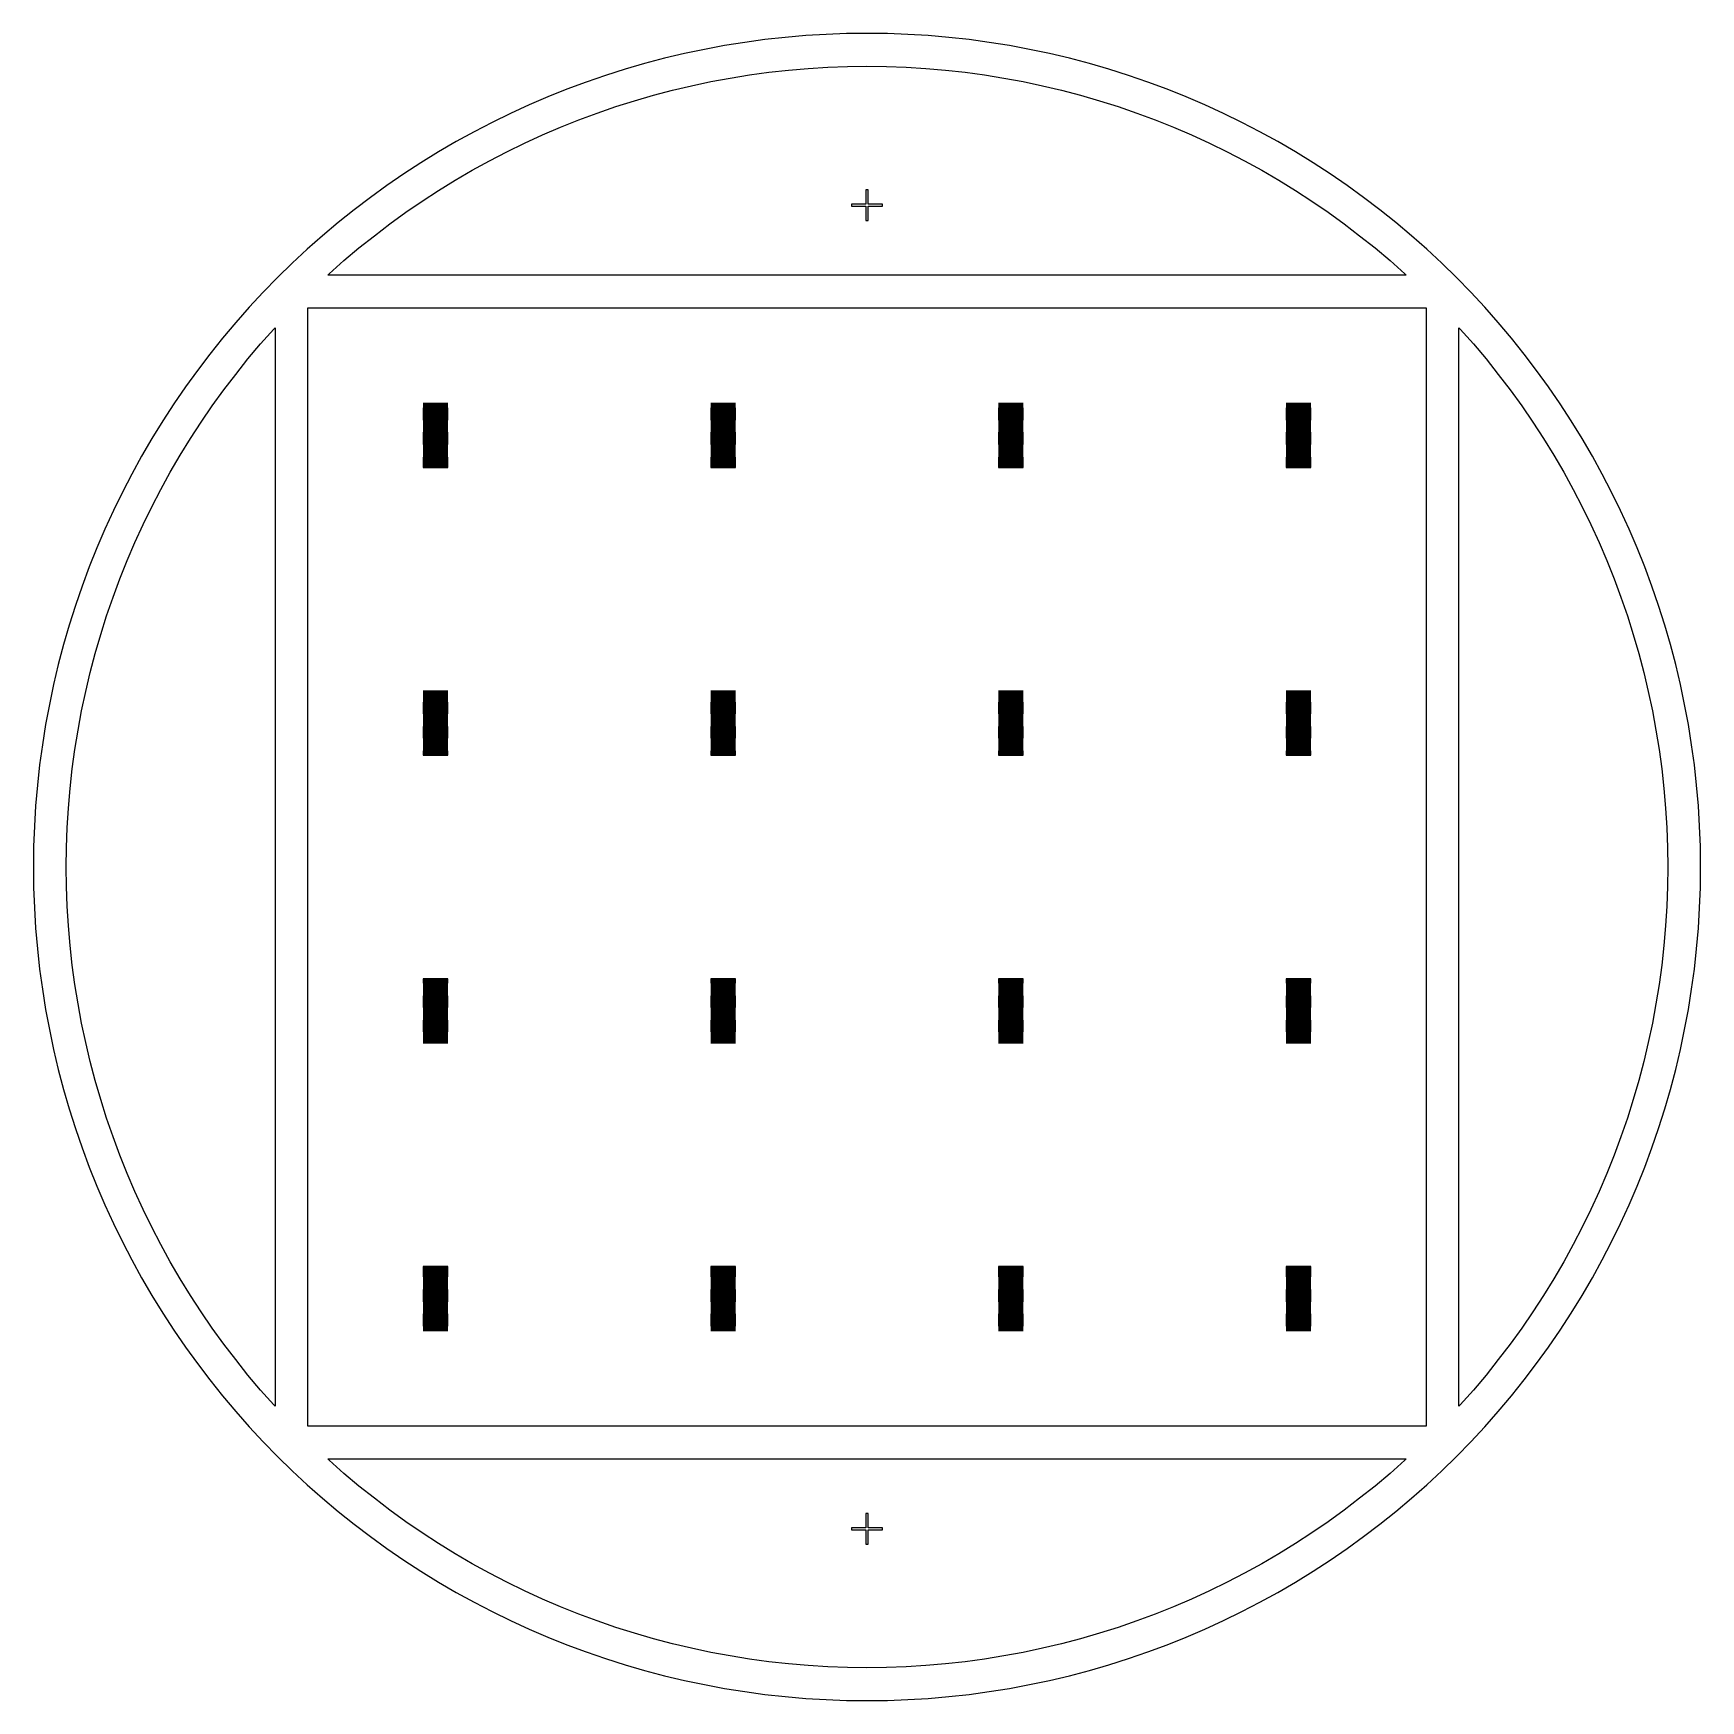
# Model space of a CAD drawing. Extents: x -18 to 83, y -18 to 83.
import ezdxf

# ---------------------------------------------------------------- set-up
doc = ezdxf.new("R2010")
doc.units = 0

msp = doc.modelspace()

# ---------------------------------------------------------------- linework, layer by layer
for p, q in [((23.5822, 82.2036), (22.3589, 81.9758)), ((24.8108, 82.4012), (23.5822, 82.2036)), ((26.0438, 82.5687), (24.8108, 82.4012)), ((27.2805, 82.7059), (26.0438, 82.5687)), ((28.5203, 82.8126), (27.2805, 82.7059)), ((29.7623, 82.8889), (28.5203, 82.8126)), ((31.0058, 82.9347), (29.7623, 82.8889)), ((32.25, 82.95), (31.0058, 82.9347)), ((33.4942, 82.9347), (32.25, 82.95)), ((34.7377, 82.8889), (33.4942, 82.9347)), ((35.9797, 82.8126), (34.7377, 82.8889)), ((37.2195, 82.7059), (35.9797, 82.8126)), ((38.4562, 82.5687), (37.2195, 82.7059)), ((39.6892, 82.4012), (38.4562, 82.5687)), ((40.9178, 82.2036), (39.6892, 82.4012)), ((42.1411, 81.9758), (40.9178, 82.2036)), ((19.9309, 81.4306), (18.7277, 81.1134)), ((21.1416, 81.7181), (19.9309, 81.4306)), ((22.3589, 81.9758), (21.1416, 81.7181)), ((43.3584, 81.7181), (42.1411, 81.9758)), ((44.5691, 81.4306), (43.3584, 81.7181)), ((45.7723, 81.1134), (44.5691, 81.4306)), ((16.3463, 80.3911), (15.1697, 79.9863)), ((17.5326, 80.7669), (16.3463, 80.3911)), ((18.7277, 81.1134), (17.5326, 80.7669)), ((22.7491, 80.0142), (23.9241, 80.233)), ((23.9241, 80.233), (25.1042, 80.4229)), ((25.1042, 80.4229), (26.2886, 80.5838)), ((26.2886, 80.5838), (27.4766, 80.7155)), ((27.4766, 80.7155), (28.6674, 80.818)), ((28.6674, 80.818), (29.8604, 80.8913)), ((29.8604, 80.8913), (31.0548, 80.9353)), ((31.0548, 80.9353), (32.25, 80.95)), ((32.25, 80.95), (33.4451, 80.9353)), ((33.4451, 80.9353), (34.6396, 80.8913)), ((34.6396, 80.8913), (35.8326, 80.818)), ((35.8326, 80.818), (37.0234, 80.7155)), ((37.0234, 80.7155), (38.2114, 80.5838)), ((38.2114, 80.5838), (39.3958, 80.4229)), ((39.3958, 80.4229), (40.5758, 80.233)), ((40.5758, 80.233), (41.7509, 80.0142)), ((46.9674, 80.7669), (45.7723, 81.1134)), ((48.1537, 80.3911), (46.9674, 80.7669)), ((49.3303, 79.9863), (48.1537, 80.3911)), ((14.0033, 79.5527), (12.8479, 79.0907)), ((15.1697, 79.9863), (14.0033, 79.5527)), ((18.1131, 78.853), (19.2611, 79.1859)), ((19.2611, 79.1859), (20.4169, 79.4905)), ((20.4169, 79.4905), (21.5798, 79.7667)), ((21.5798, 79.7667), (22.7491, 80.0142)), ((41.7509, 80.0142), (42.9202, 79.7667)), ((42.9202, 79.7667), (44.0831, 79.4905)), ((44.0831, 79.4905), (45.2389, 79.1859)), ((45.2389, 79.1859), (46.3869, 78.853)), ((50.4967, 79.5527), (49.3303, 79.9863)), ((51.652, 79.0907), (50.4967, 79.5527)), ((10.573, 78.0823), (9.4547, 77.5365)), ((11.7043, 78.6004), (10.573, 78.0823)), ((12.8479, 79.0907), (11.7043, 78.6004)), ((14.7231, 77.6868), (15.8435, 78.1032)), ((15.8435, 78.1032), (16.9737, 78.492)), ((16.9737, 78.492), (18.1131, 78.853)), ((46.3869, 78.853), (47.5263, 78.492)), ((47.5263, 78.492), (48.6565, 78.1032)), ((48.6565, 78.1032), (49.7769, 77.6868)), ((52.7957, 78.6004), (51.652, 79.0907)), ((53.927, 78.0823), (52.7957, 78.6004)), ((55.0453, 77.5365), (53.927, 78.0823)), ((9.4547, 77.5365), (8.35017, 76.9634)), ((12.5147, 76.772), (13.6133, 77.2429)), ((13.6133, 77.2429), (14.7231, 77.6868)), ((49.7769, 77.6868), (50.8867, 77.2429)), ((50.8867, 77.2429), (51.9852, 76.772)), ((56.1498, 76.9634), (55.0453, 77.5365)), ((7.26006, 76.3634), (6.18498, 75.7368)), ((8.35017, 76.9634), (7.26006, 76.3634)), ((10.3539, 75.75), (11.4281, 76.2743)), ((11.4281, 76.2743), (12.5147, 76.772)), ((51.9852, 76.772), (53.0719, 76.2743)), ((53.0719, 76.2743), (54.1461, 75.75)), ((57.2399, 76.3634), (56.1498, 76.9634)), ((58.315, 75.7368), (57.2399, 76.3634)), ((5.12561, 75.0841), (4.08258, 74.4055)), ((6.18498, 75.7368), (5.12561, 75.0841)), ((8.24585, 74.6232), (9.29297, 75.1996)), ((9.29297, 75.1996), (10.3539, 75.75)), ((54.1461, 75.75), (55.207, 75.1996)), ((55.207, 75.1996), (56.2541, 74.6232)), ((59.3744, 75.0841), (58.315, 75.7368)), ((60.4174, 74.4055), (59.3744, 75.0841)), ((4.08258, 74.4055), (3.05652, 73.7016)), ((7.2132, 74.0214), (8.24585, 74.6232)), ((56.2541, 74.6232), (57.2868, 74.0214)), ((61.4435, 73.7016), (60.4174, 74.4055)), ((3.05652, 73.7016), (2.04803, 72.9726)), ((5.19373, 72.7426), (6.1956, 73.3944)), ((6.1956, 73.3944), (7.2132, 74.0214)), ((32.3125, 73.4375), (32.1875, 73.4375)), ((32.1875, 73.4375), (32.1875, 72.5625)), ((32.3125, 72.5625), (32.3125, 73.4375)), ((57.2868, 74.0214), (58.3044, 73.3944)), ((58.3044, 73.3944), (59.3063, 72.7426)), ((62.452, 72.9726), (61.4435, 73.7016)), ((1.05775, 72.2192), (0.08626, 71.4416)), ((2.04803, 72.9726), (1.05775, 72.2192)), ((3.23944, 71.3662), (4.20813, 72.0664)), ((4.20813, 72.0664), (5.19373, 72.7426)), ((32.1875, 72.5625), (31.3125, 72.5625)), ((31.3125, 72.5625), (31.3125, 72.4375)), ((31.3125, 72.4375), (32.1875, 72.4375)), ((32.1875, 72.4375), (32.1875, 71.5625)), ((33.1875, 72.5625), (32.3125, 72.5625)), ((32.3125, 72.4375), (33.1875, 72.4375)), ((32.3125, 71.5625), (32.3125, 72.4375)), ((33.1875, 72.4375), (33.1875, 72.5625)), ((59.3063, 72.7426), (60.2919, 72.0664)), ((60.2919, 72.0664), (61.2605, 71.3662)), ((63.4422, 72.2192), (62.452, 72.9726)), ((64.4137, 71.4416), (63.4422, 72.2192)), ((0.08626, 71.4416), (-0.86586, 70.6405)), ((2.28821, 70.6425), (3.23944, 71.3662)), ((32.1875, 71.5625), (32.3125, 71.5625)), ((61.2605, 71.3662), (62.2118, 70.6425)), ((65.3659, 70.6405), (64.4137, 71.4416)), ((-0.86586, 70.6405), (-1.79803, 69.8162)), ((1.35504, 69.8956), (2.28821, 70.6425)), ((62.2118, 70.6425), (63.1449, 69.8956)), ((66.298, 69.8162), (65.3659, 70.6405)), ((-2.7097, 68.9693), (-3.60031, 68.1003)), ((-1.79803, 69.8162), (-2.7097, 68.9693)), ((-0.45491, 68.3343), (0.44048, 69.1261)), ((0.44048, 69.1261), (1.35504, 69.8956)), ((63.1449, 69.8956), (64.0595, 69.1261)), ((64.0595, 69.1261), (64.9549, 68.3343)), ((67.2097, 68.9693), (66.298, 69.8162)), ((68.1003, 68.1003), (67.2097, 68.9693)), ((-3.60031, 68.1003), (-4.46931, 67.2097)), ((-0.54568, 68.25), (-0.45491, 68.3343)), ((65.0457, 68.25), (-0.54568, 68.25)), ((64.9549, 68.3343), (65.0457, 68.25)), ((68.9693, 67.2097), (68.1003, 68.1003)), ((-4.46931, 67.2097), (-5.31621, 66.298)), ((69.8162, 66.298), (68.9693, 67.2097)), ((-5.31621, 66.298), (-6.14049, 65.3659)), ((-1.75, -1.75), (-1.75, 66.25)), ((-1.75, 66.25), (66.25, 66.25)), ((66.25, 66.25), (66.25, -1.75)), ((70.6405, 65.3659), (69.8162, 66.298)), ((-6.14049, 65.3659), (-6.94162, 64.4137)), ((-4.62607, 64.0595), (-3.8343, 64.9549)), ((-3.8343, 64.9549), (-3.75, 65.0457)), ((-3.75, 65.0457), (-3.75, -0.54568)), ((68.25, 65.0457), (68.3343, 64.9549)), ((68.25, -0.54568), (68.25, 65.0457)), ((68.3343, 64.9549), (69.1261, 64.0595)), ((71.4416, 64.4137), (70.6405, 65.3659)), ((-6.94162, 64.4137), (-7.71916, 63.4422)), ((-5.3956, 63.1449), (-4.62607, 64.0595)), ((69.1261, 64.0595), (69.8956, 63.1449)), ((72.2192, 63.4422), (71.4416, 64.4137)), ((-7.71916, 63.4422), (-8.47261, 62.452)), ((-6.14246, 62.2118), (-5.3956, 63.1449)), ((69.8956, 63.1449), (70.6425, 62.2118)), ((72.9726, 62.452), (72.2192, 63.4422)), ((-8.47261, 62.452), (-9.20154, 61.4435)), ((-6.8662, 61.2605), (-6.14246, 62.2118)), ((70.6425, 62.2118), (71.3662, 61.2605)), ((73.7016, 61.4435), (72.9726, 62.452)), ((-9.20154, 61.4435), (-9.9055, 60.4174)), ((-7.56638, 60.2919), (-6.8662, 61.2605)), ((71.3662, 61.2605), (72.0664, 60.2919)), ((74.4055, 60.4174), (73.7016, 61.4435)), ((-9.9055, 60.4174), (-10.5841, 59.3744)), ((-8.24257, 59.3063), (-7.56638, 60.2919)), ((6.75, 60.445), (5.25, 60.445)), ((5.25, 60.445), (5.25, 60.435)), ((5.25, 60.435), (6.75, 60.435)), ((6.75, 60.405), (5.25, 60.405)), ((5.25, 60.405), (5.25, 60.395)), ((5.25, 60.395), (6.75, 60.395)), ((6.75, 60.365), (5.25, 60.365)), ((5.25, 60.365), (5.25, 60.355)), ((5.25, 60.355), (6.75, 60.355)), ((6.75, 60.325), (5.25, 60.325)), ((5.25, 60.325), (5.25, 60.315)), ((5.25, 60.315), (6.75, 60.315)), ((6.75, 60.285), (5.25, 60.285)), ((5.25, 60.285), (5.25, 60.275)), ((5.25, 60.275), (6.75, 60.275)), ((6.75, 60.245), (5.25, 60.245)), ((5.25, 60.245), (5.25, 60.235)), ((5.25, 60.235), (6.75, 60.235)), ((6.75, 60.205), (5.25, 60.205)), ((5.25, 60.205), (5.25, 60.195)), ((5.25, 60.195), (6.75, 60.195)), ((6.75, 60.165), (5.25, 60.165)), ((5.25, 60.165), (5.25, 60.155)), ((5.25, 60.155), (6.75, 60.155)), ((6.75, 60.125), (5.25, 60.125)), ((5.25, 60.125), (5.25, 60.115)), ((5.25, 60.115), (6.75, 60.115)), ((6.75, 60.085), (5.25, 60.085)), ((5.25, 60.085), (5.25, 60.075)), ((5.25, 60.075), (6.75, 60.075)), ((6.75, 60.045), (5.25, 60.045)), ((5.25, 60.045), (5.25, 60.035)), ((5.25, 60.035), (6.75, 60.035)), ((6.75, 60.005), (5.25, 60.005)), ((5.25, 60.005), (5.25, 59.995)), ((5.25, 59.995), (6.75, 59.995)), ((6.75, 59.965), (5.25, 59.965)), ((5.25, 59.965), (5.25, 59.955)), ((5.25, 59.955), (6.75, 59.955)), ((6.75, 59.925), (5.25, 59.925)), ((5.25, 59.925), (5.25, 59.915)), ((5.25, 59.915), (6.75, 59.915)), ((6.75, 59.885), (5.25, 59.885)), ((5.25, 59.885), (5.25, 59.875)), ((5.25, 59.875), (6.75, 59.875)), ((6.75, 59.845), (5.25, 59.845)), ((5.25, 59.845), (5.25, 59.835)), ((5.25, 59.835), (6.75, 59.835)), ((6.75, 60.435), (6.75, 60.445)), ((6.75, 60.395), (6.75, 60.405)), ((6.75, 60.355), (6.75, 60.365)), ((6.75, 60.315), (6.75, 60.325)), ((6.75, 60.275), (6.75, 60.285)), ((6.75, 60.235), (6.75, 60.245)), ((6.75, 60.195), (6.75, 60.205)), ((6.75, 60.155), (6.75, 60.165)), ((6.75, 60.115), (6.75, 60.125)), ((6.75, 60.075), (6.75, 60.085)), ((6.75, 60.035), (6.75, 60.045)), ((6.75, 59.995), (6.75, 60.005)), ((6.75, 59.955), (6.75, 59.965)), ((6.75, 59.915), (6.75, 59.925)), ((6.75, 59.875), (6.75, 59.885)), ((6.75, 59.835), (6.75, 59.845)), ((24.25, 60.445), (22.75, 60.445)), ((22.75, 60.445), (22.75, 60.435)), ((22.75, 60.435), (24.25, 60.435)), ((24.25, 60.405), (22.75, 60.405)), ((22.75, 60.405), (22.75, 60.395)), ((22.75, 60.395), (24.25, 60.395)), ((24.25, 60.365), (22.75, 60.365)), ((22.75, 60.365), (22.75, 60.355)), ((22.75, 60.355), (24.25, 60.355)), ((24.25, 60.325), (22.75, 60.325)), ((22.75, 60.325), (22.75, 60.315)), ((22.75, 60.315), (24.25, 60.315)), ((24.25, 60.285), (22.75, 60.285)), ((22.75, 60.285), (22.75, 60.275)), ((22.75, 60.275), (24.25, 60.275)), ((24.25, 60.245), (22.75, 60.245)), ((22.75, 60.245), (22.75, 60.235)), ((22.75, 60.235), (24.25, 60.235)), ((24.25, 60.205), (22.75, 60.205)), ((22.75, 60.205), (22.75, 60.195)), ((22.75, 60.195), (24.25, 60.195)), ((24.25, 60.165), (22.75, 60.165)), ((22.75, 60.165), (22.75, 60.155)), ((22.75, 60.155), (24.25, 60.155)), ((24.25, 60.125), (22.75, 60.125)), ((22.75, 60.125), (22.75, 60.115)), ((22.75, 60.115), (24.25, 60.115)), ((24.25, 60.085), (22.75, 60.085)), ((22.75, 60.085), (22.75, 60.075)), ((22.75, 60.075), (24.25, 60.075)), ((24.25, 60.045), (22.75, 60.045)), ((22.75, 60.045), (22.75, 60.035)), ((22.75, 60.035), (24.25, 60.035)), ((24.25, 60.005), (22.75, 60.005)), ((22.75, 60.005), (22.75, 59.995)), ((22.75, 59.995), (24.25, 59.995)), ((24.25, 59.965), (22.75, 59.965)), ((22.75, 59.965), (22.75, 59.955)), ((22.75, 59.955), (24.25, 59.955)), ((24.25, 59.925), (22.75, 59.925)), ((22.75, 59.925), (22.75, 59.915)), ((22.75, 59.915), (24.25, 59.915)), ((24.25, 59.885), (22.75, 59.885)), ((22.75, 59.885), (22.75, 59.875)), ((22.75, 59.875), (24.25, 59.875)), ((24.25, 59.845), (22.75, 59.845)), ((22.75, 59.845), (22.75, 59.835)), ((22.75, 59.835), (24.25, 59.835)), ((24.25, 60.435), (24.25, 60.445)), ((24.25, 60.395), (24.25, 60.405)), ((24.25, 60.355), (24.25, 60.365)), ((24.25, 60.315), (24.25, 60.325)), ((24.25, 60.275), (24.25, 60.285)), ((24.25, 60.235), (24.25, 60.245)), ((24.25, 60.195), (24.25, 60.205)), ((24.25, 60.155), (24.25, 60.165)), ((24.25, 60.115), (24.25, 60.125)), ((24.25, 60.075), (24.25, 60.085)), ((24.25, 60.035), (24.25, 60.045)), ((24.25, 59.995), (24.25, 60.005)), ((24.25, 59.955), (24.25, 59.965)), ((24.25, 59.915), (24.25, 59.925)), ((24.25, 59.875), (24.25, 59.885)), ((24.25, 59.835), (24.25, 59.845)), ((41.75, 60.445), (40.25, 60.445)), ((40.25, 60.445), (40.25, 60.435)), ((40.25, 60.435), (41.75, 60.435)), ((41.75, 60.405), (40.25, 60.405)), ((40.25, 60.405), (40.25, 60.395)), ((40.25, 60.395), (41.75, 60.395)), ((41.75, 60.365), (40.25, 60.365)), ((40.25, 60.365), (40.25, 60.355)), ((40.25, 60.355), (41.75, 60.355)), ((41.75, 60.325), (40.25, 60.325)), ((40.25, 60.325), (40.25, 60.315)), ((40.25, 60.315), (41.75, 60.315)), ((41.75, 60.285), (40.25, 60.285)), ((40.25, 60.285), (40.25, 60.275)), ((40.25, 60.275), (41.75, 60.275)), ((41.75, 60.245), (40.25, 60.245)), ((40.25, 60.245), (40.25, 60.235)), ((40.25, 60.235), (41.75, 60.235)), ((41.75, 60.205), (40.25, 60.205)), ((40.25, 60.205), (40.25, 60.195)), ((40.25, 60.195), (41.75, 60.195)), ((41.75, 60.165), (40.25, 60.165)), ((40.25, 60.165), (40.25, 60.155)), ((40.25, 60.155), (41.75, 60.155)), ((41.75, 60.125), (40.25, 60.125)), ((40.25, 60.125), (40.25, 60.115)), ((40.25, 60.115), (41.75, 60.115)), ((41.75, 60.085), (40.25, 60.085)), ((40.25, 60.085), (40.25, 60.075)), ((40.25, 60.075), (41.75, 60.075)), ((41.75, 60.045), (40.25, 60.045)), ((40.25, 60.045), (40.25, 60.035)), ((40.25, 60.035), (41.75, 60.035)), ((41.75, 60.005), (40.25, 60.005)), ((40.25, 60.005), (40.25, 59.995)), ((40.25, 59.995), (41.75, 59.995)), ((41.75, 59.965), (40.25, 59.965)), ((40.25, 59.965), (40.25, 59.955)), ((40.25, 59.955), (41.75, 59.955)), ((41.75, 59.925), (40.25, 59.925)), ((40.25, 59.925), (40.25, 59.915)), ((40.25, 59.915), (41.75, 59.915)), ((41.75, 59.885), (40.25, 59.885)), ((40.25, 59.885), (40.25, 59.875)), ((40.25, 59.875), (41.75, 59.875)), ((41.75, 59.845), (40.25, 59.845)), ((40.25, 59.845), (40.25, 59.835)), ((40.25, 59.835), (41.75, 59.835)), ((41.75, 60.435), (41.75, 60.445)), ((41.75, 60.395), (41.75, 60.405)), ((41.75, 60.355), (41.75, 60.365)), ((41.75, 60.315), (41.75, 60.325)), ((41.75, 60.275), (41.75, 60.285)), ((41.75, 60.235), (41.75, 60.245)), ((41.75, 60.195), (41.75, 60.205)), ((41.75, 60.155), (41.75, 60.165)), ((41.75, 60.115), (41.75, 60.125)), ((41.75, 60.075), (41.75, 60.085)), ((41.75, 60.035), (41.75, 60.045)), ((41.75, 59.995), (41.75, 60.005)), ((41.75, 59.955), (41.75, 59.965)), ((41.75, 59.915), (41.75, 59.925)), ((41.75, 59.875), (41.75, 59.885)), ((41.75, 59.835), (41.75, 59.845)), ((59.25, 60.445), (57.75, 60.445)), ((57.75, 60.445), (57.75, 60.435)), ((57.75, 60.435), (59.25, 60.435)), ((59.25, 60.405), (57.75, 60.405)), ((57.75, 60.405), (57.75, 60.395)), ((57.75, 60.395), (59.25, 60.395)), ((59.25, 60.365), (57.75, 60.365)), ((57.75, 60.365), (57.75, 60.355)), ((57.75, 60.355), (59.25, 60.355)), ((59.25, 60.325), (57.75, 60.325)), ((57.75, 60.325), (57.75, 60.315)), ((57.75, 60.315), (59.25, 60.315)), ((59.25, 60.285), (57.75, 60.285)), ((57.75, 60.285), (57.75, 60.275)), ((57.75, 60.275), (59.25, 60.275)), ((59.25, 60.245), (57.75, 60.245)), ((57.75, 60.245), (57.75, 60.235)), ((57.75, 60.235), (59.25, 60.235)), ((59.25, 60.205), (57.75, 60.205)), ((57.75, 60.205), (57.75, 60.195)), ((57.75, 60.195), (59.25, 60.195)), ((59.25, 60.165), (57.75, 60.165)), ((57.75, 60.165), (57.75, 60.155)), ((57.75, 60.155), (59.25, 60.155)), ((59.25, 60.125), (57.75, 60.125)), ((57.75, 60.125), (57.75, 60.115)), ((57.75, 60.115), (59.25, 60.115)), ((59.25, 60.085), (57.75, 60.085)), ((57.75, 60.085), (57.75, 60.075)), ((57.75, 60.075), (59.25, 60.075)), ((59.25, 60.045), (57.75, 60.045)), ((57.75, 60.045), (57.75, 60.035)), ((57.75, 60.035), (59.25, 60.035)), ((59.25, 60.005), (57.75, 60.005)), ((57.75, 60.005), (57.75, 59.995)), ((57.75, 59.995), (59.25, 59.995)), ((59.25, 59.965), (57.75, 59.965)), ((57.75, 59.965), (57.75, 59.955)), ((57.75, 59.955), (59.25, 59.955)), ((59.25, 59.925), (57.75, 59.925)), ((57.75, 59.925), (57.75, 59.915)), ((57.75, 59.915), (59.25, 59.915)), ((59.25, 59.885), (57.75, 59.885)), ((57.75, 59.885), (57.75, 59.875)), ((57.75, 59.875), (59.25, 59.875)), ((59.25, 59.845), (57.75, 59.845)), ((57.75, 59.845), (57.75, 59.835)), ((57.75, 59.835), (59.25, 59.835)), ((59.25, 60.435), (59.25, 60.445)), ((59.25, 60.395), (59.25, 60.405)), ((59.25, 60.355), (59.25, 60.365)), ((59.25, 60.315), (59.25, 60.325)), ((59.25, 60.275), (59.25, 60.285)), ((59.25, 60.235), (59.25, 60.245)), ((59.25, 60.195), (59.25, 60.205)), ((59.25, 60.155), (59.25, 60.165)), ((59.25, 60.115), (59.25, 60.125)), ((59.25, 60.075), (59.25, 60.085)), ((59.25, 60.035), (59.25, 60.045)), ((59.25, 59.995), (59.25, 60.005)), ((59.25, 59.955), (59.25, 59.965)), ((59.25, 59.915), (59.25, 59.925)), ((59.25, 59.875), (59.25, 59.885)), ((59.25, 59.835), (59.25, 59.845)), ((72.0664, 60.2919), (72.7426, 59.3063)), ((75.0841, 59.3744), (74.4055, 60.4174)), ((-10.5841, 59.3744), (-11.2368, 58.315)), ((-8.89436, 58.3044), (-8.24257, 59.3063)), ((6.75, 59.805), (5.25, 59.805)), ((5.25, 59.805), (5.25, 59.795)), ((5.25, 59.795), (6.75, 59.795)), ((6.75, 59.765), (5.25, 59.765)), ((5.25, 59.765), (5.25, 59.755)), ((5.25, 59.755), (6.75, 59.755)), ((6.75, 59.725), (5.25, 59.725)), ((5.25, 59.725), (5.25, 59.715)), ((5.25, 59.715), (6.75, 59.715)), ((6.75, 59.685), (5.25, 59.685)), ((5.25, 59.685), (5.25, 59.675)), ((5.25, 59.675), (6.75, 59.675)), ((6.75, 59.645), (5.25, 59.645)), ((5.25, 59.645), (5.25, 59.635)), ((5.25, 59.635), (6.75, 59.635)), ((6.75, 59.605), (5.25, 59.605)), ((5.25, 59.605), (5.25, 59.595)), ((5.25, 59.595), (6.75, 59.595)), ((6.75, 59.565), (5.25, 59.565)), ((5.25, 59.565), (5.25, 59.555)), ((5.25, 59.555), (6.75, 59.555)), ((6.75, 59.525), (5.25, 59.525)), ((5.25, 59.525), (5.25, 59.515)), ((5.25, 59.515), (6.75, 59.515)), ((6.75, 59.485), (5.25, 59.485)), ((5.25, 59.485), (5.25, 59.475)), ((5.25, 59.475), (6.75, 59.475)), ((6.75, 59.445), (5.25, 59.445)), ((5.25, 59.445), (5.25, 59.435)), ((5.25, 59.435), (6.75, 59.435)), ((6.75, 59.405), (5.25, 59.405)), ((5.25, 59.405), (5.25, 59.395)), ((5.25, 59.395), (6.75, 59.395)), ((6.75, 59.365), (5.25, 59.365)), ((5.25, 59.365), (5.25, 59.355)), ((5.25, 59.355), (6.75, 59.355)), ((6.75, 59.325), (5.25, 59.325)), ((5.25, 59.325), (5.25, 59.315)), ((5.25, 59.315), (6.75, 59.315)), ((6.75, 59.285), (5.25, 59.285)), ((5.25, 59.285), (5.25, 59.275)), ((5.25, 59.275), (6.75, 59.275)), ((6.75, 59.245), (5.25, 59.245)), ((5.25, 59.245), (5.25, 59.235)), ((5.25, 59.235), (6.75, 59.235)), ((6.75, 59.205), (5.25, 59.205)), ((5.25, 59.205), (5.25, 59.195)), ((5.25, 59.195), (6.75, 59.195)), ((6.75, 59.165), (5.25, 59.165)), ((5.25, 59.165), (5.25, 59.155)), ((5.25, 59.155), (6.75, 59.155)), ((6.75, 59.125), (5.25, 59.125)), ((5.25, 59.125), (5.25, 59.115)), ((5.25, 59.115), (6.75, 59.115)), ((6.75, 59.085), (5.25, 59.085)), ((5.25, 59.085), (5.25, 59.075)), ((5.25, 59.075), (6.75, 59.075)), ((6.75, 59.045), (5.25, 59.045)), ((5.25, 59.045), (5.25, 59.035)), ((5.25, 59.035), (6.75, 59.035)), ((6.75, 59.005), (5.25, 59.005)), ((5.25, 59.005), (5.25, 58.995)), ((5.25, 58.995), (6.75, 58.995)), ((6.75, 58.965), (5.25, 58.965)), ((5.25, 58.965), (5.25, 58.955)), ((5.25, 58.955), (6.75, 58.955)), ((6.75, 58.925), (5.25, 58.925)), ((5.25, 58.925), (5.25, 58.915)), ((5.25, 58.915), (6.75, 58.915)), ((6.75, 58.885), (5.25, 58.885)), ((5.25, 58.885), (5.25, 58.875)), ((5.25, 58.875), (6.75, 58.875)), ((6.75, 58.845), (5.25, 58.845)), ((5.25, 58.845), (5.25, 58.835)), ((5.25, 58.835), (6.75, 58.835)), ((6.75, 59.795), (6.75, 59.805)), ((6.75, 59.755), (6.75, 59.765)), ((6.75, 59.715), (6.75, 59.725)), ((6.75, 59.675), (6.75, 59.685)), ((6.75, 59.635), (6.75, 59.645)), ((6.75, 59.595), (6.75, 59.605)), ((6.75, 59.555), (6.75, 59.565)), ((6.75, 59.515), (6.75, 59.525)), ((6.75, 59.475), (6.75, 59.485)), ((6.75, 59.435), (6.75, 59.445)), ((6.75, 59.395), (6.75, 59.405)), ((6.75, 59.355), (6.75, 59.365)), ((6.75, 59.315), (6.75, 59.325)), ((6.75, 59.275), (6.75, 59.285)), ((6.75, 59.235), (6.75, 59.245)), ((6.75, 59.195), (6.75, 59.205)), ((6.75, 59.155), (6.75, 59.165)), ((6.75, 59.115), (6.75, 59.125)), ((6.75, 59.075), (6.75, 59.085)), ((6.75, 59.035), (6.75, 59.045)), ((6.75, 58.995), (6.75, 59.005)), ((6.75, 58.955), (6.75, 58.965)), ((6.75, 58.915), (6.75, 58.925)), ((6.75, 58.875), (6.75, 58.885)), ((6.75, 58.835), (6.75, 58.845)), ((24.25, 59.805), (22.75, 59.805)), ((22.75, 59.805), (22.75, 59.795)), ((22.75, 59.795), (24.25, 59.795)), ((24.25, 59.765), (22.75, 59.765)), ((22.75, 59.765), (22.75, 59.755)), ((22.75, 59.755), (24.25, 59.755)), ((24.25, 59.725), (22.75, 59.725)), ((22.75, 59.725), (22.75, 59.715)), ((22.75, 59.715), (24.25, 59.715)), ((24.25, 59.685), (22.75, 59.685)), ((22.75, 59.685), (22.75, 59.675)), ((22.75, 59.675), (24.25, 59.675)), ((24.25, 59.645), (22.75, 59.645)), ((22.75, 59.645), (22.75, 59.635)), ((22.75, 59.635), (24.25, 59.635)), ((24.25, 59.605), (22.75, 59.605)), ((22.75, 59.605), (22.75, 59.595)), ((22.75, 59.595), (24.25, 59.595)), ((24.25, 59.565), (22.75, 59.565)), ((22.75, 59.565), (22.75, 59.555)), ((22.75, 59.555), (24.25, 59.555)), ((24.25, 59.525), (22.75, 59.525)), ((22.75, 59.525), (22.75, 59.515)), ((22.75, 59.515), (24.25, 59.515)), ((24.25, 59.485), (22.75, 59.485)), ((22.75, 59.485), (22.75, 59.475)), ((22.75, 59.475), (24.25, 59.475)), ((24.25, 59.445), (22.75, 59.445)), ((22.75, 59.445), (22.75, 59.435)), ((22.75, 59.435), (24.25, 59.435)), ((24.25, 59.405), (22.75, 59.405)), ((22.75, 59.405), (22.75, 59.395)), ((22.75, 59.395), (24.25, 59.395)), ((24.25, 59.365), (22.75, 59.365)), ((22.75, 59.365), (22.75, 59.355)), ((22.75, 59.355), (24.25, 59.355)), ((24.25, 59.325), (22.75, 59.325)), ((22.75, 59.325), (22.75, 59.315)), ((22.75, 59.315), (24.25, 59.315)), ((24.25, 59.285), (22.75, 59.285)), ((22.75, 59.285), (22.75, 59.275)), ((22.75, 59.275), (24.25, 59.275)), ((24.25, 59.245), (22.75, 59.245)), ((22.75, 59.245), (22.75, 59.235)), ((22.75, 59.235), (24.25, 59.235)), ((24.25, 59.205), (22.75, 59.205)), ((22.75, 59.205), (22.75, 59.195)), ((22.75, 59.195), (24.25, 59.195)), ((24.25, 59.165), (22.75, 59.165)), ((22.75, 59.165), (22.75, 59.155)), ((22.75, 59.155), (24.25, 59.155)), ((24.25, 59.125), (22.75, 59.125)), ((22.75, 59.125), (22.75, 59.115)), ((22.75, 59.115), (24.25, 59.115)), ((24.25, 59.085), (22.75, 59.085)), ((22.75, 59.085), (22.75, 59.075)), ((22.75, 59.075), (24.25, 59.075)), ((24.25, 59.045), (22.75, 59.045)), ((22.75, 59.045), (22.75, 59.035)), ((22.75, 59.035), (24.25, 59.035)), ((24.25, 59.005), (22.75, 59.005)), ((22.75, 59.005), (22.75, 58.995)), ((22.75, 58.995), (24.25, 58.995)), ((24.25, 58.965), (22.75, 58.965)), ((22.75, 58.965), (22.75, 58.955)), ((22.75, 58.955), (24.25, 58.955)), ((24.25, 58.925), (22.75, 58.925)), ((22.75, 58.925), (22.75, 58.915)), ((22.75, 58.915), (24.25, 58.915)), ((24.25, 58.885), (22.75, 58.885)), ((22.75, 58.885), (22.75, 58.875)), ((22.75, 58.875), (24.25, 58.875)), ((24.25, 58.845), (22.75, 58.845)), ((22.75, 58.845), (22.75, 58.835)), ((22.75, 58.835), (24.25, 58.835)), ((24.25, 59.795), (24.25, 59.805)), ((24.25, 59.755), (24.25, 59.765)), ((24.25, 59.715), (24.25, 59.725)), ((24.25, 59.675), (24.25, 59.685)), ((24.25, 59.635), (24.25, 59.645)), ((24.25, 59.595), (24.25, 59.605)), ((24.25, 59.555), (24.25, 59.565)), ((24.25, 59.515), (24.25, 59.525)), ((24.25, 59.475), (24.25, 59.485)), ((24.25, 59.435), (24.25, 59.445)), ((24.25, 59.395), (24.25, 59.405)), ((24.25, 59.355), (24.25, 59.365)), ((24.25, 59.315), (24.25, 59.325)), ((24.25, 59.275), (24.25, 59.285)), ((24.25, 59.235), (24.25, 59.245)), ((24.25, 59.195), (24.25, 59.205)), ((24.25, 59.155), (24.25, 59.165)), ((24.25, 59.115), (24.25, 59.125)), ((24.25, 59.075), (24.25, 59.085)), ((24.25, 59.035), (24.25, 59.045)), ((24.25, 58.995), (24.25, 59.005)), ((24.25, 58.955), (24.25, 58.965)), ((24.25, 58.915), (24.25, 58.925)), ((24.25, 58.875), (24.25, 58.885)), ((24.25, 58.835), (24.25, 58.845)), ((41.75, 59.805), (40.25, 59.805)), ((40.25, 59.805), (40.25, 59.795)), ((40.25, 59.795), (41.75, 59.795)), ((41.75, 59.765), (40.25, 59.765)), ((40.25, 59.765), (40.25, 59.755)), ((40.25, 59.755), (41.75, 59.755)), ((41.75, 59.725), (40.25, 59.725)), ((40.25, 59.725), (40.25, 59.715)), ((40.25, 59.715), (41.75, 59.715)), ((41.75, 59.685), (40.25, 59.685)), ((40.25, 59.685), (40.25, 59.675)), ((40.25, 59.675), (41.75, 59.675)), ((41.75, 59.645), (40.25, 59.645)), ((40.25, 59.645), (40.25, 59.635)), ((40.25, 59.635), (41.75, 59.635)), ((41.75, 59.605), (40.25, 59.605)), ((40.25, 59.605), (40.25, 59.595)), ((40.25, 59.595), (41.75, 59.595)), ((41.75, 59.565), (40.25, 59.565)), ((40.25, 59.565), (40.25, 59.555)), ((40.25, 59.555), (41.75, 59.555)), ((41.75, 59.525), (40.25, 59.525)), ((40.25, 59.525), (40.25, 59.515)), ((40.25, 59.515), (41.75, 59.515)), ((41.75, 59.485), (40.25, 59.485)), ((40.25, 59.485), (40.25, 59.475)), ((40.25, 59.475), (41.75, 59.475)), ((41.75, 59.445), (40.25, 59.445)), ((40.25, 59.445), (40.25, 59.435)), ((40.25, 59.435), (41.75, 59.435)), ((41.75, 59.405), (40.25, 59.405)), ((40.25, 59.405), (40.25, 59.395)), ((40.25, 59.395), (41.75, 59.395)), ((41.75, 59.365), (40.25, 59.365)), ((40.25, 59.365), (40.25, 59.355)), ((40.25, 59.355), (41.75, 59.355)), ((41.75, 59.325), (40.25, 59.325)), ((40.25, 59.325), (40.25, 59.315)), ((40.25, 59.315), (41.75, 59.315)), ((41.75, 59.285), (40.25, 59.285)), ((40.25, 59.285), (40.25, 59.275)), ((40.25, 59.275), (41.75, 59.275)), ((41.75, 59.245), (40.25, 59.245)), ((40.25, 59.245), (40.25, 59.235)), ((40.25, 59.235), (41.75, 59.235)), ((41.75, 59.205), (40.25, 59.205)), ((40.25, 59.205), (40.25, 59.195)), ((40.25, 59.195), (41.75, 59.195)), ((41.75, 59.165), (40.25, 59.165)), ((40.25, 59.165), (40.25, 59.155)), ((40.25, 59.155), (41.75, 59.155)), ((41.75, 59.125), (40.25, 59.125)), ((40.25, 59.125), (40.25, 59.115)), ((40.25, 59.115), (41.75, 59.115)), ((41.75, 59.085), (40.25, 59.085)), ((40.25, 59.085), (40.25, 59.075)), ((40.25, 59.075), (41.75, 59.075)), ((41.75, 59.045), (40.25, 59.045)), ((40.25, 59.045), (40.25, 59.035)), ((40.25, 59.035), (41.75, 59.035)), ((41.75, 59.005), (40.25, 59.005)), ((40.25, 59.005), (40.25, 58.995)), ((40.25, 58.995), (41.75, 58.995)), ((41.75, 58.965), (40.25, 58.965)), ((40.25, 58.965), (40.25, 58.955)), ((40.25, 58.955), (41.75, 58.955)), ((41.75, 58.925), (40.25, 58.925)), ((40.25, 58.925), (40.25, 58.915)), ((40.25, 58.915), (41.75, 58.915)), ((41.75, 58.885), (40.25, 58.885)), ((40.25, 58.885), (40.25, 58.875)), ((40.25, 58.875), (41.75, 58.875)), ((41.75, 58.845), (40.25, 58.845)), ((40.25, 58.845), (40.25, 58.835)), ((40.25, 58.835), (41.75, 58.835)), ((41.75, 59.795), (41.75, 59.805)), ((41.75, 59.755), (41.75, 59.765)), ((41.75, 59.715), (41.75, 59.725)), ((41.75, 59.675), (41.75, 59.685)), ((41.75, 59.635), (41.75, 59.645)), ((41.75, 59.595), (41.75, 59.605)), ((41.75, 59.555), (41.75, 59.565)), ((41.75, 59.515), (41.75, 59.525)), ((41.75, 59.475), (41.75, 59.485)), ((41.75, 59.435), (41.75, 59.445)), ((41.75, 59.395), (41.75, 59.405)), ((41.75, 59.355), (41.75, 59.365)), ((41.75, 59.315), (41.75, 59.325)), ((41.75, 59.275), (41.75, 59.285)), ((41.75, 59.235), (41.75, 59.245)), ((41.75, 59.195), (41.75, 59.205)), ((41.75, 59.155), (41.75, 59.165)), ((41.75, 59.115), (41.75, 59.125)), ((41.75, 59.075), (41.75, 59.085)), ((41.75, 59.035), (41.75, 59.045)), ((41.75, 58.995), (41.75, 59.005)), ((41.75, 58.955), (41.75, 58.965)), ((41.75, 58.915), (41.75, 58.925)), ((41.75, 58.875), (41.75, 58.885)), ((41.75, 58.835), (41.75, 58.845)), ((59.25, 59.805), (57.75, 59.805)), ((57.75, 59.805), (57.75, 59.795)), ((57.75, 59.795), (59.25, 59.795)), ((59.25, 59.765), (57.75, 59.765)), ((57.75, 59.765), (57.75, 59.755)), ((57.75, 59.755), (59.25, 59.755)), ((59.25, 59.725), (57.75, 59.725)), ((57.75, 59.725), (57.75, 59.715)), ((57.75, 59.715), (59.25, 59.715)), ((59.25, 59.685), (57.75, 59.685)), ((57.75, 59.685), (57.75, 59.675)), ((57.75, 59.675), (59.25, 59.675)), ((59.25, 59.645), (57.75, 59.645)), ((57.75, 59.645), (57.75, 59.635)), ((57.75, 59.635), (59.25, 59.635)), ((59.25, 59.605), (57.75, 59.605)), ((57.75, 59.605), (57.75, 59.595)), ((57.75, 59.595), (59.25, 59.595)), ((59.25, 59.565), (57.75, 59.565)), ((57.75, 59.565), (57.75, 59.555)), ((57.75, 59.555), (59.25, 59.555)), ((59.25, 59.525), (57.75, 59.525)), ((57.75, 59.525), (57.75, 59.515)), ((57.75, 59.515), (59.25, 59.515)), ((59.25, 59.485), (57.75, 59.485)), ((57.75, 59.485), (57.75, 59.475)), ((57.75, 59.475), (59.25, 59.475)), ((59.25, 59.445), (57.75, 59.445)), ((57.75, 59.445), (57.75, 59.435)), ((57.75, 59.435), (59.25, 59.435)), ((59.25, 59.405), (57.75, 59.405)), ((57.75, 59.405), (57.75, 59.395)), ((57.75, 59.395), (59.25, 59.395)), ((59.25, 59.365), (57.75, 59.365)), ((57.75, 59.365), (57.75, 59.355)), ((57.75, 59.355), (59.25, 59.355)), ((59.25, 59.325), (57.75, 59.325)), ((57.75, 59.325), (57.75, 59.315)), ((57.75, 59.315), (59.25, 59.315)), ((59.25, 59.285), (57.75, 59.285)), ((57.75, 59.285), (57.75, 59.275)), ((57.75, 59.275), (59.25, 59.275)), ((59.25, 59.245), (57.75, 59.245)), ((57.75, 59.245), (57.75, 59.235)), ((57.75, 59.235), (59.25, 59.235)), ((59.25, 59.205), (57.75, 59.205)), ((57.75, 59.205), (57.75, 59.195)), ((57.75, 59.195), (59.25, 59.195)), ((59.25, 59.165), (57.75, 59.165)), ((57.75, 59.165), (57.75, 59.155)), ((57.75, 59.155), (59.25, 59.155)), ((59.25, 59.125), (57.75, 59.125)), ((57.75, 59.125), (57.75, 59.115)), ((57.75, 59.115), (59.25, 59.115)), ((59.25, 59.085), (57.75, 59.085)), ((57.75, 59.085), (57.75, 59.075)), ((57.75, 59.075), (59.25, 59.075)), ((59.25, 59.045), (57.75, 59.045)), ((57.75, 59.045), (57.75, 59.035)), ((57.75, 59.035), (59.25, 59.035)), ((59.25, 59.005), (57.75, 59.005)), ((57.75, 59.005), (57.75, 58.995)), ((57.75, 58.995), (59.25, 58.995)), ((59.25, 58.965), (57.75, 58.965)), ((57.75, 58.965), (57.75, 58.955)), ((57.75, 58.955), (59.25, 58.955)), ((59.25, 58.925), (57.75, 58.925)), ((57.75, 58.925), (57.75, 58.915)), ((57.75, 58.915), (59.25, 58.915)), ((59.25, 58.885), (57.75, 58.885)), ((57.75, 58.885), (57.75, 58.875)), ((57.75, 58.875), (59.25, 58.875)), ((59.25, 58.845), (57.75, 58.845)), ((57.75, 58.845), (57.75, 58.835)), ((57.75, 58.835), (59.25, 58.835)), ((59.25, 59.795), (59.25, 59.805)), ((59.25, 59.755), (59.25, 59.765)), ((59.25, 59.715), (59.25, 59.725)), ((59.25, 59.675), (59.25, 59.685)), ((59.25, 59.635), (59.25, 59.645)), ((59.25, 59.595), (59.25, 59.605)), ((59.25, 59.555), (59.25, 59.565)), ((59.25, 59.515), (59.25, 59.525)), ((59.25, 59.475), (59.25, 59.485)), ((59.25, 59.435), (59.25, 59.445)), ((59.25, 59.395), (59.25, 59.405)), ((59.25, 59.355), (59.25, 59.365)), ((59.25, 59.315), (59.25, 59.325)), ((59.25, 59.275), (59.25, 59.285)), ((59.25, 59.235), (59.25, 59.245)), ((59.25, 59.195), (59.25, 59.205)), ((59.25, 59.155), (59.25, 59.165)), ((59.25, 59.115), (59.25, 59.125)), ((59.25, 59.075), (59.25, 59.085)), ((59.25, 59.035), (59.25, 59.045)), ((59.25, 58.995), (59.25, 59.005)), ((59.25, 58.955), (59.25, 58.965)), ((59.25, 58.915), (59.25, 58.925)), ((59.25, 58.875), (59.25, 58.885)), ((59.25, 58.835), (59.25, 58.845)), ((72.7426, 59.3063), (73.3944, 58.3044)), ((75.7368, 58.315), (75.0841, 59.3744)), ((-11.2368, 58.315), (-11.8634, 57.2399)), ((-9.52138, 57.2868), (-8.89436, 58.3044)), ((6.75, 58.805), (5.25, 58.805)), ((5.25, 58.805), (5.25, 58.795)), ((5.25, 58.795), (6.75, 58.795)), ((6.75, 58.765), (5.25, 58.765)), ((5.25, 58.765), (5.25, 58.755)), ((5.25, 58.755), (6.75, 58.755)), ((6.75, 58.725), (5.25, 58.725)), ((5.25, 58.725), (5.25, 58.715)), ((5.25, 58.715), (6.75, 58.715)), ((6.75, 58.685), (5.25, 58.685)), ((5.25, 58.685), (5.25, 58.675)), ((5.25, 58.675), (6.75, 58.675)), ((6.75, 58.645), (5.25, 58.645)), ((5.25, 58.645), (5.25, 58.635)), ((5.25, 58.635), (6.75, 58.635)), ((6.75, 58.605), (5.25, 58.605)), ((5.25, 58.605), (5.25, 58.595)), ((5.25, 58.595), (6.75, 58.595)), ((6.75, 58.565), (5.25, 58.565)), ((5.25, 58.565), (5.25, 58.555)), ((5.25, 58.555), (6.75, 58.555)), ((6.75, 58.525), (5.25, 58.525)), ((5.25, 58.525), (5.25, 58.515)), ((5.25, 58.515), (6.75, 58.515)), ((6.75, 58.485), (5.25, 58.485)), ((5.25, 58.485), (5.25, 58.475)), ((5.25, 58.475), (6.75, 58.475)), ((6.75, 58.445), (5.25, 58.445)), ((5.25, 58.445), (5.25, 58.435)), ((5.25, 58.435), (6.75, 58.435)), ((6.75, 58.405), (5.25, 58.405)), ((5.25, 58.405), (5.25, 58.395)), ((5.25, 58.395), (6.75, 58.395)), ((6.75, 58.365), (5.25, 58.365)), ((5.25, 58.365), (5.25, 58.355)), ((5.25, 58.355), (6.75, 58.355)), ((6.75, 58.325), (5.25, 58.325)), ((5.25, 58.325), (5.25, 58.315)), ((5.25, 58.315), (6.75, 58.315)), ((6.75, 58.285), (5.25, 58.285)), ((5.25, 58.285), (5.25, 58.275)), ((5.25, 58.275), (6.75, 58.275)), ((6.75, 58.245), (5.25, 58.245)), ((5.25, 58.245), (5.25, 58.235)), ((5.25, 58.235), (6.75, 58.235)), ((6.75, 58.205), (5.25, 58.205)), ((5.25, 58.205), (5.25, 58.195)), ((5.25, 58.195), (6.75, 58.195)), ((6.75, 58.165), (5.25, 58.165)), ((5.25, 58.165), (5.25, 58.155)), ((5.25, 58.155), (6.75, 58.155)), ((6.75, 58.125), (5.25, 58.125)), ((5.25, 58.125), (5.25, 58.115)), ((5.25, 58.115), (6.75, 58.115)), ((6.75, 58.085), (5.25, 58.085)), ((5.25, 58.085), (5.25, 58.075)), ((5.25, 58.075), (6.75, 58.075)), ((6.75, 58.045), (5.25, 58.045)), ((5.25, 58.045), (5.25, 58.035)), ((5.25, 58.035), (6.75, 58.035)), ((6.75, 58.005), (5.25, 58.005)), ((5.25, 58.005), (5.25, 57.995)), ((5.25, 57.995), (6.75, 57.995)), ((6.75, 57.965), (5.25, 57.965)), ((5.25, 57.965), (5.25, 57.955)), ((5.25, 57.955), (6.75, 57.955)), ((6.75, 57.925), (5.25, 57.925)), ((5.25, 57.925), (5.25, 57.915)), ((5.25, 57.915), (6.75, 57.915)), ((6.75, 57.885), (5.25, 57.885)), ((5.25, 57.885), (5.25, 57.875)), ((5.25, 57.875), (6.75, 57.875)), ((6.75, 57.845), (5.25, 57.845)), ((5.25, 57.845), (5.25, 57.835)), ((5.25, 57.835), (6.75, 57.835)), ((6.75, 57.805), (5.25, 57.805)), ((5.25, 57.805), (5.25, 57.795)), ((6.75, 58.795), (6.75, 58.805)), ((6.75, 58.755), (6.75, 58.765)), ((6.75, 58.715), (6.75, 58.725)), ((6.75, 58.675), (6.75, 58.685)), ((6.75, 58.635), (6.75, 58.645)), ((6.75, 58.595), (6.75, 58.605)), ((6.75, 58.555), (6.75, 58.565)), ((6.75, 58.515), (6.75, 58.525)), ((6.75, 58.475), (6.75, 58.485)), ((6.75, 58.435), (6.75, 58.445)), ((6.75, 58.395), (6.75, 58.405)), ((6.75, 58.355), (6.75, 58.365)), ((6.75, 58.315), (6.75, 58.325)), ((6.75, 58.275), (6.75, 58.285)), ((6.75, 58.235), (6.75, 58.245)), ((6.75, 58.195), (6.75, 58.205)), ((6.75, 58.155), (6.75, 58.165)), ((6.75, 58.115), (6.75, 58.125)), ((6.75, 58.075), (6.75, 58.085)), ((6.75, 58.035), (6.75, 58.045)), ((6.75, 57.995), (6.75, 58.005)), ((6.75, 57.955), (6.75, 57.965)), ((6.75, 57.915), (6.75, 57.925)), ((6.75, 57.875), (6.75, 57.885)), ((6.75, 57.835), (6.75, 57.845)), ((6.75, 57.795), (6.75, 57.805)), ((24.25, 58.805), (22.75, 58.805)), ((22.75, 58.805), (22.75, 58.795)), ((22.75, 58.795), (24.25, 58.795)), ((24.25, 58.765), (22.75, 58.765)), ((22.75, 58.765), (22.75, 58.755)), ((22.75, 58.755), (24.25, 58.755)), ((24.25, 58.725), (22.75, 58.725)), ((22.75, 58.725), (22.75, 58.715)), ((22.75, 58.715), (24.25, 58.715)), ((24.25, 58.685), (22.75, 58.685)), ((22.75, 58.685), (22.75, 58.675)), ((22.75, 58.675), (24.25, 58.675)), ((24.25, 58.645), (22.75, 58.645)), ((22.75, 58.645), (22.75, 58.635)), ((22.75, 58.635), (24.25, 58.635)), ((24.25, 58.605), (22.75, 58.605)), ((22.75, 58.605), (22.75, 58.595)), ((22.75, 58.595), (24.25, 58.595)), ((24.25, 58.565), (22.75, 58.565)), ((22.75, 58.565), (22.75, 58.555)), ((22.75, 58.555), (24.25, 58.555)), ((24.25, 58.525), (22.75, 58.525)), ((22.75, 58.525), (22.75, 58.515)), ((22.75, 58.515), (24.25, 58.515)), ((24.25, 58.485), (22.75, 58.485)), ((22.75, 58.485), (22.75, 58.475)), ((22.75, 58.475), (24.25, 58.475)), ((24.25, 58.445), (22.75, 58.445)), ((22.75, 58.445), (22.75, 58.435)), ((22.75, 58.435), (24.25, 58.435)), ((24.25, 58.405), (22.75, 58.405)), ((22.75, 58.405), (22.75, 58.395)), ((22.75, 58.395), (24.25, 58.395)), ((24.25, 58.365), (22.75, 58.365)), ((22.75, 58.365), (22.75, 58.355)), ((22.75, 58.355), (24.25, 58.355)), ((24.25, 58.325), (22.75, 58.325)), ((22.75, 58.325), (22.75, 58.315)), ((22.75, 58.315), (24.25, 58.315)), ((24.25, 58.285), (22.75, 58.285)), ((22.75, 58.285), (22.75, 58.275)), ((22.75, 58.275), (24.25, 58.275)), ((24.25, 58.245), (22.75, 58.245)), ((22.75, 58.245), (22.75, 58.235)), ((22.75, 58.235), (24.25, 58.235)), ((24.25, 58.205), (22.75, 58.205)), ((22.75, 58.205), (22.75, 58.195)), ((22.75, 58.195), (24.25, 58.195)), ((24.25, 58.165), (22.75, 58.165)), ((22.75, 58.165), (22.75, 58.155)), ((22.75, 58.155), (24.25, 58.155)), ((24.25, 58.125), (22.75, 58.125)), ((22.75, 58.125), (22.75, 58.115)), ((22.75, 58.115), (24.25, 58.115)), ((24.25, 58.085), (22.75, 58.085)), ((22.75, 58.085), (22.75, 58.075)), ((22.75, 58.075), (24.25, 58.075)), ((24.25, 58.045), (22.75, 58.045)), ((22.75, 58.045), (22.75, 58.035)), ((22.75, 58.035), (24.25, 58.035)), ((24.25, 58.005), (22.75, 58.005)), ((22.75, 58.005), (22.75, 57.995)), ((22.75, 57.995), (24.25, 57.995)), ((24.25, 57.965), (22.75, 57.965)), ((22.75, 57.965), (22.75, 57.955)), ((22.75, 57.955), (24.25, 57.955)), ((24.25, 57.925), (22.75, 57.925)), ((22.75, 57.925), (22.75, 57.915)), ((22.75, 57.915), (24.25, 57.915)), ((24.25, 57.885), (22.75, 57.885)), ((22.75, 57.885), (22.75, 57.875)), ((22.75, 57.875), (24.25, 57.875)), ((24.25, 57.845), (22.75, 57.845)), ((22.75, 57.845), (22.75, 57.835)), ((22.75, 57.835), (24.25, 57.835)), ((24.25, 57.805), (22.75, 57.805)), ((22.75, 57.805), (22.75, 57.795)), ((24.25, 58.795), (24.25, 58.805)), ((24.25, 58.755), (24.25, 58.765)), ((24.25, 58.715), (24.25, 58.725)), ((24.25, 58.675), (24.25, 58.685)), ((24.25, 58.635), (24.25, 58.645)), ((24.25, 58.595), (24.25, 58.605)), ((24.25, 58.555), (24.25, 58.565)), ((24.25, 58.515), (24.25, 58.525)), ((24.25, 58.475), (24.25, 58.485)), ((24.25, 58.435), (24.25, 58.445)), ((24.25, 58.395), (24.25, 58.405)), ((24.25, 58.355), (24.25, 58.365)), ((24.25, 58.315), (24.25, 58.325)), ((24.25, 58.275), (24.25, 58.285)), ((24.25, 58.235), (24.25, 58.245)), ((24.25, 58.195), (24.25, 58.205)), ((24.25, 58.155), (24.25, 58.165)), ((24.25, 58.115), (24.25, 58.125)), ((24.25, 58.075), (24.25, 58.085)), ((24.25, 58.035), (24.25, 58.045)), ((24.25, 57.995), (24.25, 58.005)), ((24.25, 57.955), (24.25, 57.965)), ((24.25, 57.915), (24.25, 57.925)), ((24.25, 57.875), (24.25, 57.885)), ((24.25, 57.835), (24.25, 57.845)), ((24.25, 57.795), (24.25, 57.805)), ((41.75, 58.805), (40.25, 58.805)), ((40.25, 58.805), (40.25, 58.795)), ((40.25, 58.795), (41.75, 58.795)), ((41.75, 58.765), (40.25, 58.765)), ((40.25, 58.765), (40.25, 58.755)), ((40.25, 58.755), (41.75, 58.755)), ((41.75, 58.725), (40.25, 58.725)), ((40.25, 58.725), (40.25, 58.715)), ((40.25, 58.715), (41.75, 58.715)), ((41.75, 58.685), (40.25, 58.685)), ((40.25, 58.685), (40.25, 58.675)), ((40.25, 58.675), (41.75, 58.675)), ((41.75, 58.645), (40.25, 58.645)), ((40.25, 58.645), (40.25, 58.635)), ((40.25, 58.635), (41.75, 58.635)), ((41.75, 58.605), (40.25, 58.605)), ((40.25, 58.605), (40.25, 58.595)), ((40.25, 58.595), (41.75, 58.595)), ((41.75, 58.565), (40.25, 58.565)), ((40.25, 58.565), (40.25, 58.555)), ((40.25, 58.555), (41.75, 58.555)), ((41.75, 58.525), (40.25, 58.525)), ((40.25, 58.525), (40.25, 58.515)), ((40.25, 58.515), (41.75, 58.515)), ((41.75, 58.485), (40.25, 58.485)), ((40.25, 58.485), (40.25, 58.475)), ((40.25, 58.475), (41.75, 58.475)), ((41.75, 58.445), (40.25, 58.445)), ((40.25, 58.445), (40.25, 58.435)), ((40.25, 58.435), (41.75, 58.435)), ((41.75, 58.405), (40.25, 58.405)), ((40.25, 58.405), (40.25, 58.395)), ((40.25, 58.395), (41.75, 58.395)), ((41.75, 58.365), (40.25, 58.365)), ((40.25, 58.365), (40.25, 58.355)), ((40.25, 58.355), (41.75, 58.355)), ((41.75, 58.325), (40.25, 58.325)), ((40.25, 58.325), (40.25, 58.315)), ((40.25, 58.315), (41.75, 58.315)), ((41.75, 58.285), (40.25, 58.285)), ((40.25, 58.285), (40.25, 58.275)), ((40.25, 58.275), (41.75, 58.275)), ((41.75, 58.245), (40.25, 58.245)), ((40.25, 58.245), (40.25, 58.235)), ((40.25, 58.235), (41.75, 58.235)), ((41.75, 58.205), (40.25, 58.205)), ((40.25, 58.205), (40.25, 58.195)), ((40.25, 58.195), (41.75, 58.195)), ((41.75, 58.165), (40.25, 58.165)), ((40.25, 58.165), (40.25, 58.155)), ((40.25, 58.155), (41.75, 58.155)), ((41.75, 58.125), (40.25, 58.125)), ((40.25, 58.125), (40.25, 58.115)), ((40.25, 58.115), (41.75, 58.115)), ((41.75, 58.085), (40.25, 58.085)), ((40.25, 58.085), (40.25, 58.075)), ((40.25, 58.075), (41.75, 58.075)), ((41.75, 58.045), (40.25, 58.045)), ((40.25, 58.045), (40.25, 58.035)), ((40.25, 58.035), (41.75, 58.035)), ((41.75, 58.005), (40.25, 58.005)), ((40.25, 58.005), (40.25, 57.995)), ((40.25, 57.995), (41.75, 57.995)), ((41.75, 57.965), (40.25, 57.965)), ((40.25, 57.965), (40.25, 57.955)), ((40.25, 57.955), (41.75, 57.955)), ((41.75, 57.925), (40.25, 57.925)), ((40.25, 57.925), (40.25, 57.915)), ((40.25, 57.915), (41.75, 57.915)), ((41.75, 57.885), (40.25, 57.885)), ((40.25, 57.885), (40.25, 57.875)), ((40.25, 57.875), (41.75, 57.875)), ((41.75, 57.845), (40.25, 57.845)), ((40.25, 57.845), (40.25, 57.835)), ((40.25, 57.835), (41.75, 57.835)), ((41.75, 57.805), (40.25, 57.805)), ((40.25, 57.805), (40.25, 57.795)), ((41.75, 58.795), (41.75, 58.805)), ((41.75, 58.755), (41.75, 58.765)), ((41.75, 58.715), (41.75, 58.725)), ((41.75, 58.675), (41.75, 58.685)), ((41.75, 58.635), (41.75, 58.645)), ((41.75, 58.595), (41.75, 58.605)), ((41.75, 58.555), (41.75, 58.565)), ((41.75, 58.515), (41.75, 58.525)), ((41.75, 58.475), (41.75, 58.485)), ((41.75, 58.435), (41.75, 58.445)), ((41.75, 58.395), (41.75, 58.405)), ((41.75, 58.355), (41.75, 58.365)), ((41.75, 58.315), (41.75, 58.325)), ((41.75, 58.275), (41.75, 58.285)), ((41.75, 58.235), (41.75, 58.245)), ((41.75, 58.195), (41.75, 58.205)), ((41.75, 58.155), (41.75, 58.165)), ((41.75, 58.115), (41.75, 58.125)), ((41.75, 58.075), (41.75, 58.085)), ((41.75, 58.035), (41.75, 58.045)), ((41.75, 57.995), (41.75, 58.005)), ((41.75, 57.955), (41.75, 57.965)), ((41.75, 57.915), (41.75, 57.925)), ((41.75, 57.875), (41.75, 57.885)), ((41.75, 57.835), (41.75, 57.845)), ((41.75, 57.795), (41.75, 57.805)), ((59.25, 58.805), (57.75, 58.805)), ((57.75, 58.805), (57.75, 58.795)), ((57.75, 58.795), (59.25, 58.795)), ((59.25, 58.765), (57.75, 58.765)), ((57.75, 58.765), (57.75, 58.755)), ((57.75, 58.755), (59.25, 58.755)), ((59.25, 58.725), (57.75, 58.725)), ((57.75, 58.725), (57.75, 58.715)), ((57.75, 58.715), (59.25, 58.715)), ((59.25, 58.685), (57.75, 58.685)), ((57.75, 58.685), (57.75, 58.675)), ((57.75, 58.675), (59.25, 58.675)), ((59.25, 58.645), (57.75, 58.645)), ((57.75, 58.645), (57.75, 58.635)), ((57.75, 58.635), (59.25, 58.635)), ((59.25, 58.605), (57.75, 58.605)), ((57.75, 58.605), (57.75, 58.595)), ((57.75, 58.595), (59.25, 58.595)), ((59.25, 58.565), (57.75, 58.565)), ((57.75, 58.565), (57.75, 58.555)), ((57.75, 58.555), (59.25, 58.555)), ((59.25, 58.525), (57.75, 58.525)), ((57.75, 58.525), (57.75, 58.515)), ((57.75, 58.515), (59.25, 58.515)), ((59.25, 58.485), (57.75, 58.485)), ((57.75, 58.485), (57.75, 58.475)), ((57.75, 58.475), (59.25, 58.475)), ((59.25, 58.445), (57.75, 58.445)), ((57.75, 58.445), (57.75, 58.435)), ((57.75, 58.435), (59.25, 58.435)), ((59.25, 58.405), (57.75, 58.405)), ((57.75, 58.405), (57.75, 58.395)), ((57.75, 58.395), (59.25, 58.395)), ((59.25, 58.365), (57.75, 58.365)), ((57.75, 58.365), (57.75, 58.355)), ((57.75, 58.355), (59.25, 58.355)), ((59.25, 58.325), (57.75, 58.325)), ((57.75, 58.325), (57.75, 58.315)), ((57.75, 58.315), (59.25, 58.315)), ((59.25, 58.285), (57.75, 58.285)), ((57.75, 58.285), (57.75, 58.275)), ((57.75, 58.275), (59.25, 58.275)), ((59.25, 58.245), (57.75, 58.245)), ((57.75, 58.245), (57.75, 58.235)), ((57.75, 58.235), (59.25, 58.235)), ((59.25, 58.205), (57.75, 58.205)), ((57.75, 58.205), (57.75, 58.195)), ((57.75, 58.195), (59.25, 58.195)), ((59.25, 58.165), (57.75, 58.165)), ((57.75, 58.165), (57.75, 58.155)), ((57.75, 58.155), (59.25, 58.155)), ((59.25, 58.125), (57.75, 58.125)), ((57.75, 58.125), (57.75, 58.115)), ((57.75, 58.115), (59.25, 58.115)), ((59.25, 58.085), (57.75, 58.085)), ((57.75, 58.085), (57.75, 58.075)), ((57.75, 58.075), (59.25, 58.075)), ((59.25, 58.045), (57.75, 58.045)), ((57.75, 58.045), (57.75, 58.035)), ((57.75, 58.035), (59.25, 58.035)), ((59.25, 58.005), (57.75, 58.005)), ((57.75, 58.005), (57.75, 57.995)), ((57.75, 57.995), (59.25, 57.995)), ((59.25, 57.965), (57.75, 57.965)), ((57.75, 57.965), (57.75, 57.955)), ((57.75, 57.955), (59.25, 57.955)), ((59.25, 57.925), (57.75, 57.925)), ((57.75, 57.925), (57.75, 57.915)), ((57.75, 57.915), (59.25, 57.915)), ((59.25, 57.885), (57.75, 57.885)), ((57.75, 57.885), (57.75, 57.875)), ((57.75, 57.875), (59.25, 57.875)), ((59.25, 57.845), (57.75, 57.845)), ((57.75, 57.845), (57.75, 57.835)), ((57.75, 57.835), (59.25, 57.835)), ((59.25, 57.805), (57.75, 57.805)), ((57.75, 57.805), (57.75, 57.795)), ((59.25, 58.795), (59.25, 58.805)), ((59.25, 58.755), (59.25, 58.765)), ((59.25, 58.715), (59.25, 58.725)), ((59.25, 58.675), (59.25, 58.685)), ((59.25, 58.635), (59.25, 58.645)), ((59.25, 58.595), (59.25, 58.605)), ((59.25, 58.555), (59.25, 58.565)), ((59.25, 58.515), (59.25, 58.525)), ((59.25, 58.475), (59.25, 58.485)), ((59.25, 58.435), (59.25, 58.445)), ((59.25, 58.395), (59.25, 58.405)), ((59.25, 58.355), (59.25, 58.365)), ((59.25, 58.315), (59.25, 58.325)), ((59.25, 58.275), (59.25, 58.285)), ((59.25, 58.235), (59.25, 58.245)), ((59.25, 58.195), (59.25, 58.205)), ((59.25, 58.155), (59.25, 58.165)), ((59.25, 58.115), (59.25, 58.125)), ((59.25, 58.075), (59.25, 58.085)), ((59.25, 58.035), (59.25, 58.045)), ((59.25, 57.995), (59.25, 58.005)), ((59.25, 57.955), (59.25, 57.965)), ((59.25, 57.915), (59.25, 57.925)), ((59.25, 57.875), (59.25, 57.885)), ((59.25, 57.835), (59.25, 57.845)), ((59.25, 57.795), (59.25, 57.805)), ((73.3944, 58.3044), (74.0214, 57.2868)), ((76.3634, 57.2399), (75.7368, 58.315)), ((-11.8634, 57.2399), (-12.4634, 56.1498)), ((-10.1232, 56.2541), (-9.52138, 57.2868)), ((5.25, 57.795), (6.75, 57.795)), ((6.75, 57.765), (5.25, 57.765)), ((5.25, 57.765), (5.25, 57.755)), ((5.25, 57.755), (6.75, 57.755)), ((6.75, 57.725), (5.25, 57.725)), ((5.25, 57.725), (5.25, 57.715)), ((5.25, 57.715), (6.75, 57.715)), ((6.75, 57.685), (5.25, 57.685)), ((5.25, 57.685), (5.25, 57.675)), ((5.25, 57.675), (6.75, 57.675)), ((6.75, 57.645), (5.25, 57.645)), ((5.25, 57.645), (5.25, 57.635)), ((5.25, 57.635), (6.75, 57.635)), ((6.75, 57.605), (5.25, 57.605)), ((5.25, 57.605), (5.25, 57.595)), ((5.25, 57.595), (6.75, 57.595)), ((6.75, 57.565), (5.25, 57.565)), ((5.25, 57.565), (5.25, 57.555)), ((5.25, 57.555), (6.75, 57.555)), ((6.75, 57.525), (5.25, 57.525)), ((5.25, 57.525), (5.25, 57.515)), ((5.25, 57.515), (6.75, 57.515)), ((6.75, 57.485), (5.25, 57.485)), ((5.25, 57.485), (5.25, 57.475)), ((5.25, 57.475), (6.75, 57.475)), ((6.75, 57.445), (5.25, 57.445)), ((5.25, 57.445), (5.25, 57.435)), ((5.25, 57.435), (6.75, 57.435)), ((6.75, 57.405), (5.25, 57.405)), ((5.25, 57.405), (5.25, 57.395)), ((5.25, 57.395), (6.75, 57.395)), ((6.75, 57.365), (5.25, 57.365)), ((5.25, 57.365), (5.25, 57.355)), ((5.25, 57.355), (6.75, 57.355)), ((6.75, 57.325), (5.25, 57.325)), ((5.25, 57.325), (5.25, 57.315)), ((5.25, 57.315), (6.75, 57.315)), ((6.75, 57.285), (5.25, 57.285)), ((5.25, 57.285), (5.25, 57.275)), ((5.25, 57.275), (6.75, 57.275)), ((6.75, 57.245), (5.25, 57.245)), ((5.25, 57.245), (5.25, 57.235)), ((5.25, 57.235), (6.75, 57.235)), ((6.75, 57.205), (5.25, 57.205)), ((5.25, 57.205), (5.25, 57.195)), ((5.25, 57.195), (6.75, 57.195)), ((6.75, 57.165), (5.25, 57.165)), ((5.25, 57.165), (5.25, 57.155)), ((5.25, 57.155), (6.75, 57.155)), ((6.75, 57.125), (5.25, 57.125)), ((5.25, 57.125), (5.25, 57.115)), ((5.25, 57.115), (6.75, 57.115)), ((6.75, 57.085), (5.25, 57.085)), ((5.25, 57.085), (5.25, 57.075)), ((5.25, 57.075), (6.75, 57.075)), ((6.75, 57.045), (5.25, 57.045)), ((5.25, 57.045), (5.25, 57.035)), ((5.25, 57.035), (6.75, 57.035)), ((6.75, 57.005), (5.25, 57.005)), ((5.25, 57.005), (5.25, 56.995)), ((5.25, 56.995), (6.75, 56.995)), ((6.75, 56.965), (5.25, 56.965)), ((5.25, 56.965), (5.25, 56.955)), ((5.25, 56.955), (6.75, 56.955)), ((6.75, 56.925), (5.25, 56.925)), ((5.25, 56.925), (5.25, 56.915)), ((5.25, 56.915), (6.75, 56.915)), ((6.75, 56.885), (5.25, 56.885)), ((5.25, 56.885), (5.25, 56.875)), ((5.25, 56.875), (6.75, 56.875)), ((6.75, 56.845), (5.25, 56.845)), ((5.25, 56.845), (5.25, 56.835)), ((5.25, 56.835), (6.75, 56.835)), ((6.75, 56.805), (5.25, 56.805)), ((5.25, 56.805), (5.25, 56.795)), ((5.25, 56.795), (6.75, 56.795)), ((6.75, 57.755), (6.75, 57.765)), ((6.75, 57.715), (6.75, 57.725)), ((6.75, 57.675), (6.75, 57.685)), ((6.75, 57.635), (6.75, 57.645)), ((6.75, 57.595), (6.75, 57.605)), ((6.75, 57.555), (6.75, 57.565)), ((6.75, 57.515), (6.75, 57.525)), ((6.75, 57.475), (6.75, 57.485)), ((6.75, 57.435), (6.75, 57.445)), ((6.75, 57.395), (6.75, 57.405)), ((6.75, 57.355), (6.75, 57.365)), ((6.75, 57.315), (6.75, 57.325)), ((6.75, 57.275), (6.75, 57.285)), ((6.75, 57.235), (6.75, 57.245)), ((6.75, 57.195), (6.75, 57.205)), ((6.75, 57.155), (6.75, 57.165)), ((6.75, 57.115), (6.75, 57.125)), ((6.75, 57.075), (6.75, 57.085)), ((6.75, 57.035), (6.75, 57.045)), ((6.75, 56.995), (6.75, 57.005)), ((6.75, 56.955), (6.75, 56.965)), ((6.75, 56.915), (6.75, 56.925)), ((6.75, 56.875), (6.75, 56.885)), ((6.75, 56.835), (6.75, 56.845)), ((6.75, 56.795), (6.75, 56.805)), ((22.75, 57.795), (24.25, 57.795)), ((24.25, 57.765), (22.75, 57.765)), ((22.75, 57.765), (22.75, 57.755)), ((22.75, 57.755), (24.25, 57.755)), ((24.25, 57.725), (22.75, 57.725)), ((22.75, 57.725), (22.75, 57.715)), ((22.75, 57.715), (24.25, 57.715)), ((24.25, 57.685), (22.75, 57.685)), ((22.75, 57.685), (22.75, 57.675)), ((22.75, 57.675), (24.25, 57.675)), ((24.25, 57.645), (22.75, 57.645)), ((22.75, 57.645), (22.75, 57.635)), ((22.75, 57.635), (24.25, 57.635)), ((24.25, 57.605), (22.75, 57.605)), ((22.75, 57.605), (22.75, 57.595)), ((22.75, 57.595), (24.25, 57.595)), ((24.25, 57.565), (22.75, 57.565)), ((22.75, 57.565), (22.75, 57.555)), ((22.75, 57.555), (24.25, 57.555)), ((24.25, 57.525), (22.75, 57.525)), ((22.75, 57.525), (22.75, 57.515)), ((22.75, 57.515), (24.25, 57.515)), ((24.25, 57.485), (22.75, 57.485)), ((22.75, 57.485), (22.75, 57.475)), ((22.75, 57.475), (24.25, 57.475)), ((24.25, 57.445), (22.75, 57.445)), ((22.75, 57.445), (22.75, 57.435)), ((22.75, 57.435), (24.25, 57.435)), ((24.25, 57.405), (22.75, 57.405)), ((22.75, 57.405), (22.75, 57.395)), ((22.75, 57.395), (24.25, 57.395)), ((24.25, 57.365), (22.75, 57.365)), ((22.75, 57.365), (22.75, 57.355)), ((22.75, 57.355), (24.25, 57.355)), ((24.25, 57.325), (22.75, 57.325)), ((22.75, 57.325), (22.75, 57.315)), ((22.75, 57.315), (24.25, 57.315)), ((24.25, 57.285), (22.75, 57.285)), ((22.75, 57.285), (22.75, 57.275)), ((22.75, 57.275), (24.25, 57.275)), ((24.25, 57.245), (22.75, 57.245)), ((22.75, 57.245), (22.75, 57.235)), ((22.75, 57.235), (24.25, 57.235)), ((24.25, 57.205), (22.75, 57.205)), ((22.75, 57.205), (22.75, 57.195)), ((22.75, 57.195), (24.25, 57.195)), ((24.25, 57.165), (22.75, 57.165)), ((22.75, 57.165), (22.75, 57.155)), ((22.75, 57.155), (24.25, 57.155)), ((24.25, 57.125), (22.75, 57.125)), ((22.75, 57.125), (22.75, 57.115)), ((22.75, 57.115), (24.25, 57.115)), ((24.25, 57.085), (22.75, 57.085)), ((22.75, 57.085), (22.75, 57.075)), ((22.75, 57.075), (24.25, 57.075)), ((24.25, 57.045), (22.75, 57.045)), ((22.75, 57.045), (22.75, 57.035)), ((22.75, 57.035), (24.25, 57.035)), ((24.25, 57.005), (22.75, 57.005)), ((22.75, 57.005), (22.75, 56.995)), ((22.75, 56.995), (24.25, 56.995)), ((24.25, 56.965), (22.75, 56.965)), ((22.75, 56.965), (22.75, 56.955)), ((22.75, 56.955), (24.25, 56.955)), ((24.25, 56.925), (22.75, 56.925)), ((22.75, 56.925), (22.75, 56.915)), ((22.75, 56.915), (24.25, 56.915)), ((24.25, 56.885), (22.75, 56.885)), ((22.75, 56.885), (22.75, 56.875)), ((22.75, 56.875), (24.25, 56.875)), ((24.25, 56.845), (22.75, 56.845)), ((22.75, 56.845), (22.75, 56.835)), ((22.75, 56.835), (24.25, 56.835)), ((24.25, 56.805), (22.75, 56.805)), ((22.75, 56.805), (22.75, 56.795)), ((22.75, 56.795), (24.25, 56.795)), ((24.25, 57.755), (24.25, 57.765)), ((24.25, 57.715), (24.25, 57.725)), ((24.25, 57.675), (24.25, 57.685)), ((24.25, 57.635), (24.25, 57.645)), ((24.25, 57.595), (24.25, 57.605)), ((24.25, 57.555), (24.25, 57.565)), ((24.25, 57.515), (24.25, 57.525)), ((24.25, 57.475), (24.25, 57.485)), ((24.25, 57.435), (24.25, 57.445)), ((24.25, 57.395), (24.25, 57.405)), ((24.25, 57.355), (24.25, 57.365)), ((24.25, 57.315), (24.25, 57.325)), ((24.25, 57.275), (24.25, 57.285)), ((24.25, 57.235), (24.25, 57.245)), ((24.25, 57.195), (24.25, 57.205)), ((24.25, 57.155), (24.25, 57.165)), ((24.25, 57.115), (24.25, 57.125)), ((24.25, 57.075), (24.25, 57.085)), ((24.25, 57.035), (24.25, 57.045)), ((24.25, 56.995), (24.25, 57.005)), ((24.25, 56.955), (24.25, 56.965)), ((24.25, 56.915), (24.25, 56.925)), ((24.25, 56.875), (24.25, 56.885)), ((24.25, 56.835), (24.25, 56.845)), ((24.25, 56.795), (24.25, 56.805)), ((40.25, 57.795), (41.75, 57.795)), ((41.75, 57.765), (40.25, 57.765)), ((40.25, 57.765), (40.25, 57.755)), ((40.25, 57.755), (41.75, 57.755)), ((41.75, 57.725), (40.25, 57.725)), ((40.25, 57.725), (40.25, 57.715)), ((40.25, 57.715), (41.75, 57.715)), ((41.75, 57.685), (40.25, 57.685)), ((40.25, 57.685), (40.25, 57.675)), ((40.25, 57.675), (41.75, 57.675)), ((41.75, 57.645), (40.25, 57.645)), ((40.25, 57.645), (40.25, 57.635)), ((40.25, 57.635), (41.75, 57.635)), ((41.75, 57.605), (40.25, 57.605)), ((40.25, 57.605), (40.25, 57.595)), ((40.25, 57.595), (41.75, 57.595)), ((41.75, 57.565), (40.25, 57.565)), ((40.25, 57.565), (40.25, 57.555)), ((40.25, 57.555), (41.75, 57.555)), ((41.75, 57.525), (40.25, 57.525)), ((40.25, 57.525), (40.25, 57.515)), ((40.25, 57.515), (41.75, 57.515)), ((41.75, 57.485), (40.25, 57.485)), ((40.25, 57.485), (40.25, 57.475)), ((40.25, 57.475), (41.75, 57.475)), ((41.75, 57.445), (40.25, 57.445)), ((40.25, 57.445), (40.25, 57.435)), ((40.25, 57.435), (41.75, 57.435)), ((41.75, 57.405), (40.25, 57.405)), ((40.25, 57.405), (40.25, 57.395)), ((40.25, 57.395), (41.75, 57.395)), ((41.75, 57.365), (40.25, 57.365)), ((40.25, 57.365), (40.25, 57.355)), ((40.25, 57.355), (41.75, 57.355)), ((41.75, 57.325), (40.25, 57.325)), ((40.25, 57.325), (40.25, 57.315)), ((40.25, 57.315), (41.75, 57.315)), ((41.75, 57.285), (40.25, 57.285)), ((40.25, 57.285), (40.25, 57.275)), ((40.25, 57.275), (41.75, 57.275)), ((41.75, 57.245), (40.25, 57.245)), ((40.25, 57.245), (40.25, 57.235)), ((40.25, 57.235), (41.75, 57.235)), ((41.75, 57.205), (40.25, 57.205)), ((40.25, 57.205), (40.25, 57.195)), ((40.25, 57.195), (41.75, 57.195)), ((41.75, 57.165), (40.25, 57.165)), ((40.25, 57.165), (40.25, 57.155)), ((40.25, 57.155), (41.75, 57.155)), ((41.75, 57.125), (40.25, 57.125)), ((40.25, 57.125), (40.25, 57.115)), ((40.25, 57.115), (41.75, 57.115)), ((41.75, 57.085), (40.25, 57.085)), ((40.25, 57.085), (40.25, 57.075)), ((40.25, 57.075), (41.75, 57.075)), ((41.75, 57.045), (40.25, 57.045)), ((40.25, 57.045), (40.25, 57.035)), ((40.25, 57.035), (41.75, 57.035)), ((41.75, 57.005), (40.25, 57.005)), ((40.25, 57.005), (40.25, 56.995)), ((40.25, 56.995), (41.75, 56.995)), ((41.75, 56.965), (40.25, 56.965)), ((40.25, 56.965), (40.25, 56.955)), ((40.25, 56.955), (41.75, 56.955)), ((41.75, 56.925), (40.25, 56.925)), ((40.25, 56.925), (40.25, 56.915)), ((40.25, 56.915), (41.75, 56.915)), ((41.75, 56.885), (40.25, 56.885)), ((40.25, 56.885), (40.25, 56.875)), ((40.25, 56.875), (41.75, 56.875)), ((41.75, 56.845), (40.25, 56.845)), ((40.25, 56.845), (40.25, 56.835)), ((40.25, 56.835), (41.75, 56.835)), ((41.75, 56.805), (40.25, 56.805)), ((40.25, 56.805), (40.25, 56.795)), ((40.25, 56.795), (41.75, 56.795)), ((41.75, 57.755), (41.75, 57.765)), ((41.75, 57.715), (41.75, 57.725)), ((41.75, 57.675), (41.75, 57.685)), ((41.75, 57.635), (41.75, 57.645)), ((41.75, 57.595), (41.75, 57.605)), ((41.75, 57.555), (41.75, 57.565)), ((41.75, 57.515), (41.75, 57.525)), ((41.75, 57.475), (41.75, 57.485)), ((41.75, 57.435), (41.75, 57.445)), ((41.75, 57.395), (41.75, 57.405)), ((41.75, 57.355), (41.75, 57.365)), ((41.75, 57.315), (41.75, 57.325)), ((41.75, 57.275), (41.75, 57.285)), ((41.75, 57.235), (41.75, 57.245)), ((41.75, 57.195), (41.75, 57.205)), ((41.75, 57.155), (41.75, 57.165)), ((41.75, 57.115), (41.75, 57.125)), ((41.75, 57.075), (41.75, 57.085)), ((41.75, 57.035), (41.75, 57.045)), ((41.75, 56.995), (41.75, 57.005)), ((41.75, 56.955), (41.75, 56.965)), ((41.75, 56.915), (41.75, 56.925)), ((41.75, 56.875), (41.75, 56.885)), ((41.75, 56.835), (41.75, 56.845)), ((41.75, 56.795), (41.75, 56.805)), ((57.75, 57.795), (59.25, 57.795)), ((59.25, 57.765), (57.75, 57.765)), ((57.75, 57.765), (57.75, 57.755)), ((57.75, 57.755), (59.25, 57.755)), ((59.25, 57.725), (57.75, 57.725)), ((57.75, 57.725), (57.75, 57.715)), ((57.75, 57.715), (59.25, 57.715)), ((59.25, 57.685), (57.75, 57.685)), ((57.75, 57.685), (57.75, 57.675)), ((57.75, 57.675), (59.25, 57.675)), ((59.25, 57.645), (57.75, 57.645)), ((57.75, 57.645), (57.75, 57.635)), ((57.75, 57.635), (59.25, 57.635)), ((59.25, 57.605), (57.75, 57.605)), ((57.75, 57.605), (57.75, 57.595)), ((57.75, 57.595), (59.25, 57.595)), ((59.25, 57.565), (57.75, 57.565)), ((57.75, 57.565), (57.75, 57.555)), ((57.75, 57.555), (59.25, 57.555)), ((59.25, 57.525), (57.75, 57.525)), ((57.75, 57.525), (57.75, 57.515)), ((57.75, 57.515), (59.25, 57.515)), ((59.25, 57.485), (57.75, 57.485)), ((57.75, 57.485), (57.75, 57.475)), ((57.75, 57.475), (59.25, 57.475)), ((59.25, 57.445), (57.75, 57.445)), ((57.75, 57.445), (57.75, 57.435)), ((57.75, 57.435), (59.25, 57.435)), ((59.25, 57.405), (57.75, 57.405)), ((57.75, 57.405), (57.75, 57.395)), ((57.75, 57.395), (59.25, 57.395)), ((59.25, 57.365), (57.75, 57.365)), ((57.75, 57.365), (57.75, 57.355)), ((57.75, 57.355), (59.25, 57.355)), ((59.25, 57.325), (57.75, 57.325)), ((57.75, 57.325), (57.75, 57.315)), ((57.75, 57.315), (59.25, 57.315)), ((59.25, 57.285), (57.75, 57.285)), ((57.75, 57.285), (57.75, 57.275)), ((57.75, 57.275), (59.25, 57.275)), ((59.25, 57.245), (57.75, 57.245)), ((57.75, 57.245), (57.75, 57.235)), ((57.75, 57.235), (59.25, 57.235)), ((59.25, 57.205), (57.75, 57.205)), ((57.75, 57.205), (57.75, 57.195)), ((57.75, 57.195), (59.25, 57.195)), ((59.25, 57.165), (57.75, 57.165)), ((57.75, 57.165), (57.75, 57.155)), ((57.75, 57.155), (59.25, 57.155)), ((59.25, 57.125), (57.75, 57.125)), ((57.75, 57.125), (57.75, 57.115)), ((57.75, 57.115), (59.25, 57.115)), ((59.25, 57.085), (57.75, 57.085)), ((57.75, 57.085), (57.75, 57.075)), ((57.75, 57.075), (59.25, 57.075)), ((59.25, 57.045), (57.75, 57.045)), ((57.75, 57.045), (57.75, 57.035)), ((57.75, 57.035), (59.25, 57.035)), ((59.25, 57.005), (57.75, 57.005)), ((57.75, 57.005), (57.75, 56.995)), ((57.75, 56.995), (59.25, 56.995)), ((59.25, 56.965), (57.75, 56.965)), ((57.75, 56.965), (57.75, 56.955)), ((57.75, 56.955), (59.25, 56.955)), ((59.25, 56.925), (57.75, 56.925)), ((57.75, 56.925), (57.75, 56.915)), ((57.75, 56.915), (59.25, 56.915)), ((59.25, 56.885), (57.75, 56.885)), ((57.75, 56.885), (57.75, 56.875)), ((57.75, 56.875), (59.25, 56.875)), ((59.25, 56.845), (57.75, 56.845)), ((57.75, 56.845), (57.75, 56.835)), ((57.75, 56.835), (59.25, 56.835)), ((59.25, 56.805), (57.75, 56.805)), ((57.75, 56.805), (57.75, 56.795)), ((57.75, 56.795), (59.25, 56.795)), ((59.25, 57.755), (59.25, 57.765)), ((59.25, 57.715), (59.25, 57.725)), ((59.25, 57.675), (59.25, 57.685)), ((59.25, 57.635), (59.25, 57.645)), ((59.25, 57.595), (59.25, 57.605)), ((59.25, 57.555), (59.25, 57.565)), ((59.25, 57.515), (59.25, 57.525)), ((59.25, 57.475), (59.25, 57.485)), ((59.25, 57.435), (59.25, 57.445)), ((59.25, 57.395), (59.25, 57.405)), ((59.25, 57.355), (59.25, 57.365)), ((59.25, 57.315), (59.25, 57.325)), ((59.25, 57.275), (59.25, 57.285)), ((59.25, 57.235), (59.25, 57.245)), ((59.25, 57.195), (59.25, 57.205)), ((59.25, 57.155), (59.25, 57.165)), ((59.25, 57.115), (59.25, 57.125)), ((59.25, 57.075), (59.25, 57.085)), ((59.25, 57.035), (59.25, 57.045)), ((59.25, 56.995), (59.25, 57.005)), ((59.25, 56.955), (59.25, 56.965)), ((59.25, 56.915), (59.25, 56.925)), ((59.25, 56.875), (59.25, 56.885)), ((59.25, 56.835), (59.25, 56.845)), ((59.25, 56.795), (59.25, 56.805)), ((74.0214, 57.2868), (74.6232, 56.2541)), ((76.9634, 56.1498), (76.3634, 57.2399)), ((-12.4634, 56.1498), (-13.0365, 55.0453)), ((-10.6996, 55.207), (-10.1232, 56.2541)), ((6.75, 56.765), (5.25, 56.765)), ((5.25, 56.765), (5.25, 56.755)), ((5.25, 56.755), (6.75, 56.755)), ((6.75, 56.725), (5.25, 56.725)), ((5.25, 56.725), (5.25, 56.715)), ((5.25, 56.715), (6.75, 56.715)), ((6.75, 56.685), (5.25, 56.685)), ((5.25, 56.685), (5.25, 56.675)), ((5.25, 56.675), (6.75, 56.675)), ((6.75, 56.645), (5.25, 56.645)), ((5.25, 56.645), (5.25, 56.635)), ((5.25, 56.635), (6.75, 56.635)), ((6.75, 56.605), (5.25, 56.605)), ((5.25, 56.605), (5.25, 56.595)), ((5.25, 56.595), (6.75, 56.595)), ((6.75, 56.565), (5.25, 56.565)), ((5.25, 56.565), (5.25, 56.555)), ((5.25, 56.555), (6.75, 56.555)), ((6.75, 56.755), (6.75, 56.765)), ((6.75, 56.715), (6.75, 56.725)), ((6.75, 56.675), (6.75, 56.685)), ((6.75, 56.635), (6.75, 56.645)), ((6.75, 56.595), (6.75, 56.605)), ((6.75, 56.555), (6.75, 56.565)), ((24.25, 56.765), (22.75, 56.765)), ((22.75, 56.765), (22.75, 56.755)), ((22.75, 56.755), (24.25, 56.755)), ((24.25, 56.725), (22.75, 56.725)), ((22.75, 56.725), (22.75, 56.715)), ((22.75, 56.715), (24.25, 56.715)), ((24.25, 56.685), (22.75, 56.685)), ((22.75, 56.685), (22.75, 56.675)), ((22.75, 56.675), (24.25, 56.675)), ((24.25, 56.645), (22.75, 56.645)), ((22.75, 56.645), (22.75, 56.635)), ((22.75, 56.635), (24.25, 56.635)), ((24.25, 56.605), (22.75, 56.605)), ((22.75, 56.605), (22.75, 56.595)), ((22.75, 56.595), (24.25, 56.595)), ((24.25, 56.565), (22.75, 56.565)), ((22.75, 56.565), (22.75, 56.555)), ((22.75, 56.555), (24.25, 56.555)), ((24.25, 56.755), (24.25, 56.765)), ((24.25, 56.715), (24.25, 56.725)), ((24.25, 56.675), (24.25, 56.685)), ((24.25, 56.635), (24.25, 56.645)), ((24.25, 56.595), (24.25, 56.605)), ((24.25, 56.555), (24.25, 56.565)), ((41.75, 56.765), (40.25, 56.765)), ((40.25, 56.765), (40.25, 56.755)), ((40.25, 56.755), (41.75, 56.755)), ((41.75, 56.725), (40.25, 56.725)), ((40.25, 56.725), (40.25, 56.715)), ((40.25, 56.715), (41.75, 56.715)), ((41.75, 56.685), (40.25, 56.685)), ((40.25, 56.685), (40.25, 56.675)), ((40.25, 56.675), (41.75, 56.675)), ((41.75, 56.645), (40.25, 56.645)), ((40.25, 56.645), (40.25, 56.635)), ((40.25, 56.635), (41.75, 56.635)), ((41.75, 56.605), (40.25, 56.605)), ((40.25, 56.605), (40.25, 56.595)), ((40.25, 56.595), (41.75, 56.595)), ((41.75, 56.565), (40.25, 56.565)), ((40.25, 56.565), (40.25, 56.555)), ((40.25, 56.555), (41.75, 56.555)), ((41.75, 56.755), (41.75, 56.765)), ((41.75, 56.715), (41.75, 56.725)), ((41.75, 56.675), (41.75, 56.685)), ((41.75, 56.635), (41.75, 56.645)), ((41.75, 56.595), (41.75, 56.605)), ((41.75, 56.555), (41.75, 56.565)), ((59.25, 56.765), (57.75, 56.765)), ((57.75, 56.765), (57.75, 56.755)), ((57.75, 56.755), (59.25, 56.755)), ((59.25, 56.725), (57.75, 56.725)), ((57.75, 56.725), (57.75, 56.715)), ((57.75, 56.715), (59.25, 56.715)), ((59.25, 56.685), (57.75, 56.685)), ((57.75, 56.685), (57.75, 56.675)), ((57.75, 56.675), (59.25, 56.675)), ((59.25, 56.645), (57.75, 56.645)), ((57.75, 56.645), (57.75, 56.635)), ((57.75, 56.635), (59.25, 56.635)), ((59.25, 56.605), (57.75, 56.605)), ((57.75, 56.605), (57.75, 56.595)), ((57.75, 56.595), (59.25, 56.595)), ((59.25, 56.565), (57.75, 56.565)), ((57.75, 56.565), (57.75, 56.555)), ((57.75, 56.555), (59.25, 56.555)), ((59.25, 56.755), (59.25, 56.765)), ((59.25, 56.715), (59.25, 56.725)), ((59.25, 56.675), (59.25, 56.685)), ((59.25, 56.635), (59.25, 56.645)), ((59.25, 56.595), (59.25, 56.605)), ((59.25, 56.555), (59.25, 56.565)), ((74.6232, 56.2541), (75.1996, 55.207)), ((77.5365, 55.0453), (76.9634, 56.1498)), ((-13.0365, 55.0453), (-13.5822, 53.927)), ((-11.25, 54.1461), (-10.6996, 55.207)), ((75.1996, 55.207), (75.75, 54.1461)), ((78.0823, 53.927), (77.5365, 55.0453)), ((-13.5822, 53.927), (-14.1004, 52.7957)), ((-11.7743, 53.0719), (-11.25, 54.1461)), ((75.75, 54.1461), (76.2743, 53.0719)), ((78.6004, 52.7957), (78.0823, 53.927)), ((-14.1004, 52.7957), (-14.5907, 51.652)), ((-12.272, 51.9852), (-11.7743, 53.0719)), ((76.2743, 53.0719), (76.772, 51.9852)), ((79.0907, 51.652), (78.6004, 52.7957)), ((-12.7429, 50.8867), (-12.272, 51.9852)), ((76.772, 51.9852), (77.2429, 50.8867)), ((-14.5907, 51.652), (-15.0527, 50.4967)), ((-13.1867, 49.7769), (-12.7429, 50.8867)), ((77.2429, 50.8867), (77.6868, 49.7769)), ((79.5527, 50.4967), (79.0907, 51.652)), ((-15.0527, 50.4967), (-15.4863, 49.3303)), ((-13.6032, 48.6565), (-13.1867, 49.7769)), ((77.6868, 49.7769), (78.1032, 48.6565)), ((79.9863, 49.3303), (79.5527, 50.4967)), ((-15.4863, 49.3303), (-15.8911, 48.1537)), ((80.3911, 48.1537), (79.9863, 49.3303)), ((-15.8911, 48.1537), (-16.2669, 46.9674)), ((-13.992, 47.5263), (-13.6032, 48.6565)), ((78.1032, 48.6565), (78.492, 47.5263)), ((80.7669, 46.9674), (80.3911, 48.1537)), ((-16.2669, 46.9674), (-16.6134, 45.7723)), ((-14.353, 46.3869), (-13.992, 47.5263)), ((78.492, 47.5263), (78.853, 46.3869)), ((81.1134, 45.7723), (80.7669, 46.9674)), ((-16.6134, 45.7723), (-16.9306, 44.5691)), ((-14.6859, 45.2389), (-14.353, 46.3869)), ((78.853, 46.3869), (79.1859, 45.2389)), ((81.4306, 44.5691), (81.1134, 45.7723)), ((-14.9905, 44.0831), (-14.6859, 45.2389)), ((79.1859, 45.2389), (79.4905, 44.0831)), ((-16.9306, 44.5691), (-17.2181, 43.3584)), ((-15.2667, 42.9202), (-14.9905, 44.0831)), ((79.4905, 44.0831), (79.7667, 42.9202)), ((81.7181, 43.3584), (81.4306, 44.5691)), ((-17.2181, 43.3584), (-17.4758, 42.1411)), ((-15.5142, 41.7509), (-15.2667, 42.9202)), ((6.75, 42.945), (5.25, 42.945)), ((5.25, 42.945), (5.25, 42.935)), ((5.25, 42.935), (6.75, 42.935)), ((6.75, 42.905), (5.25, 42.905)), ((5.25, 42.905), (5.25, 42.895)), ((5.25, 42.895), (6.75, 42.895)), ((6.75, 42.865), (5.25, 42.865)), ((5.25, 42.865), (5.25, 42.855)), ((5.25, 42.855), (6.75, 42.855)), ((6.75, 42.825), (5.25, 42.825)), ((5.25, 42.825), (5.25, 42.815)), ((5.25, 42.815), (6.75, 42.815)), ((6.75, 42.785), (5.25, 42.785)), ((5.25, 42.785), (5.25, 42.775)), ((5.25, 42.775), (6.75, 42.775)), ((6.75, 42.745), (5.25, 42.745)), ((5.25, 42.745), (5.25, 42.735)), ((5.25, 42.735), (6.75, 42.735)), ((6.75, 42.705), (5.25, 42.705)), ((5.25, 42.705), (5.25, 42.695)), ((5.25, 42.695), (6.75, 42.695)), ((6.75, 42.665), (5.25, 42.665)), ((5.25, 42.665), (5.25, 42.655)), ((5.25, 42.655), (6.75, 42.655)), ((6.75, 42.625), (5.25, 42.625)), ((5.25, 42.625), (5.25, 42.615)), ((5.25, 42.615), (6.75, 42.615)), ((6.75, 42.935), (6.75, 42.945)), ((6.75, 42.895), (6.75, 42.905)), ((6.75, 42.855), (6.75, 42.865)), ((6.75, 42.815), (6.75, 42.825)), ((6.75, 42.775), (6.75, 42.785)), ((6.75, 42.735), (6.75, 42.745)), ((6.75, 42.695), (6.75, 42.705)), ((6.75, 42.655), (6.75, 42.665)), ((6.75, 42.615), (6.75, 42.625)), ((24.25, 42.945), (22.75, 42.945)), ((22.75, 42.945), (22.75, 42.935)), ((22.75, 42.935), (24.25, 42.935)), ((24.25, 42.905), (22.75, 42.905)), ((22.75, 42.905), (22.75, 42.895)), ((22.75, 42.895), (24.25, 42.895)), ((24.25, 42.865), (22.75, 42.865)), ((22.75, 42.865), (22.75, 42.855)), ((22.75, 42.855), (24.25, 42.855)), ((24.25, 42.825), (22.75, 42.825)), ((22.75, 42.825), (22.75, 42.815)), ((22.75, 42.815), (24.25, 42.815)), ((24.25, 42.785), (22.75, 42.785)), ((22.75, 42.785), (22.75, 42.775)), ((22.75, 42.775), (24.25, 42.775)), ((24.25, 42.745), (22.75, 42.745)), ((22.75, 42.745), (22.75, 42.735)), ((22.75, 42.735), (24.25, 42.735)), ((24.25, 42.705), (22.75, 42.705)), ((22.75, 42.705), (22.75, 42.695)), ((22.75, 42.695), (24.25, 42.695)), ((24.25, 42.665), (22.75, 42.665)), ((22.75, 42.665), (22.75, 42.655)), ((22.75, 42.655), (24.25, 42.655)), ((24.25, 42.625), (22.75, 42.625)), ((22.75, 42.625), (22.75, 42.615)), ((22.75, 42.615), (24.25, 42.615)), ((24.25, 42.935), (24.25, 42.945)), ((24.25, 42.895), (24.25, 42.905)), ((24.25, 42.855), (24.25, 42.865)), ((24.25, 42.815), (24.25, 42.825)), ((24.25, 42.775), (24.25, 42.785)), ((24.25, 42.735), (24.25, 42.745)), ((24.25, 42.695), (24.25, 42.705)), ((24.25, 42.655), (24.25, 42.665)), ((24.25, 42.615), (24.25, 42.625)), ((41.75, 42.945), (40.25, 42.945)), ((40.25, 42.945), (40.25, 42.935)), ((40.25, 42.935), (41.75, 42.935)), ((41.75, 42.905), (40.25, 42.905)), ((40.25, 42.905), (40.25, 42.895)), ((40.25, 42.895), (41.75, 42.895)), ((41.75, 42.865), (40.25, 42.865)), ((40.25, 42.865), (40.25, 42.855)), ((40.25, 42.855), (41.75, 42.855)), ((41.75, 42.825), (40.25, 42.825)), ((40.25, 42.825), (40.25, 42.815)), ((40.25, 42.815), (41.75, 42.815)), ((41.75, 42.785), (40.25, 42.785)), ((40.25, 42.785), (40.25, 42.775)), ((40.25, 42.775), (41.75, 42.775)), ((41.75, 42.745), (40.25, 42.745)), ((40.25, 42.745), (40.25, 42.735)), ((40.25, 42.735), (41.75, 42.735)), ((41.75, 42.705), (40.25, 42.705)), ((40.25, 42.705), (40.25, 42.695)), ((40.25, 42.695), (41.75, 42.695)), ((41.75, 42.665), (40.25, 42.665)), ((40.25, 42.665), (40.25, 42.655)), ((40.25, 42.655), (41.75, 42.655)), ((41.75, 42.625), (40.25, 42.625)), ((40.25, 42.625), (40.25, 42.615)), ((40.25, 42.615), (41.75, 42.615)), ((41.75, 42.935), (41.75, 42.945)), ((41.75, 42.895), (41.75, 42.905)), ((41.75, 42.855), (41.75, 42.865)), ((41.75, 42.815), (41.75, 42.825)), ((41.75, 42.775), (41.75, 42.785)), ((41.75, 42.735), (41.75, 42.745)), ((41.75, 42.695), (41.75, 42.705)), ((41.75, 42.655), (41.75, 42.665)), ((41.75, 42.615), (41.75, 42.625)), ((59.25, 42.945), (57.75, 42.945)), ((57.75, 42.945), (57.75, 42.935)), ((57.75, 42.935), (59.25, 42.935)), ((59.25, 42.905), (57.75, 42.905)), ((57.75, 42.905), (57.75, 42.895)), ((57.75, 42.895), (59.25, 42.895)), ((59.25, 42.865), (57.75, 42.865)), ((57.75, 42.865), (57.75, 42.855)), ((57.75, 42.855), (59.25, 42.855)), ((59.25, 42.825), (57.75, 42.825)), ((57.75, 42.825), (57.75, 42.815)), ((57.75, 42.815), (59.25, 42.815)), ((59.25, 42.785), (57.75, 42.785)), ((57.75, 42.785), (57.75, 42.775)), ((57.75, 42.775), (59.25, 42.775)), ((59.25, 42.745), (57.75, 42.745)), ((57.75, 42.745), (57.75, 42.735)), ((57.75, 42.735), (59.25, 42.735)), ((59.25, 42.705), (57.75, 42.705)), ((57.75, 42.705), (57.75, 42.695)), ((57.75, 42.695), (59.25, 42.695)), ((59.25, 42.665), (57.75, 42.665)), ((57.75, 42.665), (57.75, 42.655)), ((57.75, 42.655), (59.25, 42.655)), ((59.25, 42.625), (57.75, 42.625)), ((57.75, 42.625), (57.75, 42.615)), ((57.75, 42.615), (59.25, 42.615)), ((59.25, 42.935), (59.25, 42.945)), ((59.25, 42.895), (59.25, 42.905)), ((59.25, 42.855), (59.25, 42.865)), ((59.25, 42.815), (59.25, 42.825)), ((59.25, 42.775), (59.25, 42.785)), ((59.25, 42.735), (59.25, 42.745)), ((59.25, 42.695), (59.25, 42.705)), ((59.25, 42.655), (59.25, 42.665)), ((59.25, 42.615), (59.25, 42.625)), ((79.7667, 42.9202), (80.0142, 41.7509)), ((81.9758, 42.1411), (81.7181, 43.3584)), ((-17.4758, 42.1411), (-17.7036, 40.9178)), ((-15.733, 40.5758), (-15.5142, 41.7509)), ((6.75, 42.585), (5.25, 42.585)), ((5.25, 42.585), (5.25, 42.575)), ((5.25, 42.575), (6.75, 42.575)), ((6.75, 42.545), (5.25, 42.545)), ((5.25, 42.545), (5.25, 42.535)), ((5.25, 42.535), (6.75, 42.535)), ((6.75, 42.505), (5.25, 42.505)), ((5.25, 42.505), (5.25, 42.495)), ((5.25, 42.495), (6.75, 42.495)), ((6.75, 42.465), (5.25, 42.465)), ((5.25, 42.465), (5.25, 42.455)), ((5.25, 42.455), (6.75, 42.455)), ((6.75, 42.425), (5.25, 42.425)), ((5.25, 42.425), (5.25, 42.415)), ((5.25, 42.415), (6.75, 42.415)), ((6.75, 42.385), (5.25, 42.385)), ((5.25, 42.385), (5.25, 42.375)), ((5.25, 42.375), (6.75, 42.375)), ((6.75, 42.345), (5.25, 42.345)), ((5.25, 42.345), (5.25, 42.335)), ((5.25, 42.335), (6.75, 42.335)), ((6.75, 42.305), (5.25, 42.305)), ((5.25, 42.305), (5.25, 42.295)), ((5.25, 42.295), (6.75, 42.295)), ((6.75, 42.265), (5.25, 42.265)), ((5.25, 42.265), (5.25, 42.255)), ((5.25, 42.255), (6.75, 42.255)), ((6.75, 42.225), (5.25, 42.225)), ((5.25, 42.225), (5.25, 42.215)), ((5.25, 42.215), (6.75, 42.215)), ((6.75, 42.185), (5.25, 42.185)), ((5.25, 42.185), (5.25, 42.175)), ((5.25, 42.175), (6.75, 42.175)), ((6.75, 42.145), (5.25, 42.145)), ((5.25, 42.145), (5.25, 42.135)), ((5.25, 42.135), (6.75, 42.135)), ((6.75, 42.105), (5.25, 42.105)), ((5.25, 42.105), (5.25, 42.095)), ((5.25, 42.095), (6.75, 42.095)), ((6.75, 42.065), (5.25, 42.065)), ((5.25, 42.065), (5.25, 42.055)), ((5.25, 42.055), (6.75, 42.055)), ((6.75, 42.025), (5.25, 42.025)), ((5.25, 42.025), (5.25, 42.015)), ((5.25, 42.015), (6.75, 42.015)), ((6.75, 41.985), (5.25, 41.985)), ((5.25, 41.985), (5.25, 41.975)), ((5.25, 41.975), (6.75, 41.975)), ((6.75, 41.945), (5.25, 41.945)), ((5.25, 41.945), (5.25, 41.935)), ((5.25, 41.935), (6.75, 41.935)), ((6.75, 41.905), (5.25, 41.905)), ((5.25, 41.905), (5.25, 41.895)), ((5.25, 41.895), (6.75, 41.895)), ((6.75, 41.865), (5.25, 41.865)), ((5.25, 41.865), (5.25, 41.855)), ((5.25, 41.855), (6.75, 41.855)), ((6.75, 41.825), (5.25, 41.825)), ((5.25, 41.825), (5.25, 41.815)), ((5.25, 41.815), (6.75, 41.815)), ((6.75, 41.785), (5.25, 41.785)), ((5.25, 41.785), (5.25, 41.775)), ((5.25, 41.775), (6.75, 41.775)), ((6.75, 41.745), (5.25, 41.745)), ((5.25, 41.745), (5.25, 41.735)), ((5.25, 41.735), (6.75, 41.735)), ((6.75, 41.705), (5.25, 41.705)), ((5.25, 41.705), (5.25, 41.695)), ((5.25, 41.695), (6.75, 41.695)), ((6.75, 41.665), (5.25, 41.665)), ((5.25, 41.665), (5.25, 41.655)), ((5.25, 41.655), (6.75, 41.655)), ((6.75, 41.625), (5.25, 41.625)), ((5.25, 41.625), (5.25, 41.615)), ((5.25, 41.615), (6.75, 41.615)), ((6.75, 41.585), (5.25, 41.585)), ((5.25, 41.585), (5.25, 41.575)), ((5.25, 41.575), (6.75, 41.575)), ((6.75, 42.575), (6.75, 42.585)), ((6.75, 42.535), (6.75, 42.545)), ((6.75, 42.495), (6.75, 42.505)), ((6.75, 42.455), (6.75, 42.465)), ((6.75, 42.415), (6.75, 42.425)), ((6.75, 42.375), (6.75, 42.385)), ((6.75, 42.335), (6.75, 42.345)), ((6.75, 42.295), (6.75, 42.305)), ((6.75, 42.255), (6.75, 42.265)), ((6.75, 42.215), (6.75, 42.225)), ((6.75, 42.175), (6.75, 42.185)), ((6.75, 42.135), (6.75, 42.145)), ((6.75, 42.095), (6.75, 42.105)), ((6.75, 42.055), (6.75, 42.065)), ((6.75, 42.015), (6.75, 42.025)), ((6.75, 41.975), (6.75, 41.985)), ((6.75, 41.935), (6.75, 41.945)), ((6.75, 41.895), (6.75, 41.905)), ((6.75, 41.855), (6.75, 41.865)), ((6.75, 41.815), (6.75, 41.825)), ((6.75, 41.775), (6.75, 41.785)), ((6.75, 41.735), (6.75, 41.745)), ((6.75, 41.695), (6.75, 41.705)), ((6.75, 41.655), (6.75, 41.665)), ((6.75, 41.615), (6.75, 41.625)), ((6.75, 41.575), (6.75, 41.585)), ((24.25, 42.585), (22.75, 42.585)), ((22.75, 42.585), (22.75, 42.575)), ((22.75, 42.575), (24.25, 42.575)), ((24.25, 42.545), (22.75, 42.545)), ((22.75, 42.545), (22.75, 42.535)), ((22.75, 42.535), (24.25, 42.535)), ((24.25, 42.505), (22.75, 42.505)), ((22.75, 42.505), (22.75, 42.495)), ((22.75, 42.495), (24.25, 42.495)), ((24.25, 42.465), (22.75, 42.465)), ((22.75, 42.465), (22.75, 42.455)), ((22.75, 42.455), (24.25, 42.455)), ((24.25, 42.425), (22.75, 42.425)), ((22.75, 42.425), (22.75, 42.415)), ((22.75, 42.415), (24.25, 42.415)), ((24.25, 42.385), (22.75, 42.385)), ((22.75, 42.385), (22.75, 42.375)), ((22.75, 42.375), (24.25, 42.375)), ((24.25, 42.345), (22.75, 42.345)), ((22.75, 42.345), (22.75, 42.335)), ((22.75, 42.335), (24.25, 42.335)), ((24.25, 42.305), (22.75, 42.305)), ((22.75, 42.305), (22.75, 42.295)), ((22.75, 42.295), (24.25, 42.295)), ((24.25, 42.265), (22.75, 42.265)), ((22.75, 42.265), (22.75, 42.255)), ((22.75, 42.255), (24.25, 42.255)), ((24.25, 42.225), (22.75, 42.225)), ((22.75, 42.225), (22.75, 42.215)), ((22.75, 42.215), (24.25, 42.215)), ((24.25, 42.185), (22.75, 42.185)), ((22.75, 42.185), (22.75, 42.175)), ((22.75, 42.175), (24.25, 42.175)), ((24.25, 42.145), (22.75, 42.145)), ((22.75, 42.145), (22.75, 42.135)), ((22.75, 42.135), (24.25, 42.135)), ((24.25, 42.105), (22.75, 42.105)), ((22.75, 42.105), (22.75, 42.095)), ((22.75, 42.095), (24.25, 42.095)), ((24.25, 42.065), (22.75, 42.065)), ((22.75, 42.065), (22.75, 42.055)), ((22.75, 42.055), (24.25, 42.055)), ((24.25, 42.025), (22.75, 42.025)), ((22.75, 42.025), (22.75, 42.015)), ((22.75, 42.015), (24.25, 42.015)), ((24.25, 41.985), (22.75, 41.985)), ((22.75, 41.985), (22.75, 41.975)), ((22.75, 41.975), (24.25, 41.975)), ((24.25, 41.945), (22.75, 41.945)), ((22.75, 41.945), (22.75, 41.935)), ((22.75, 41.935), (24.25, 41.935)), ((24.25, 41.905), (22.75, 41.905)), ((22.75, 41.905), (22.75, 41.895)), ((22.75, 41.895), (24.25, 41.895)), ((24.25, 41.865), (22.75, 41.865)), ((22.75, 41.865), (22.75, 41.855)), ((22.75, 41.855), (24.25, 41.855)), ((24.25, 41.825), (22.75, 41.825)), ((22.75, 41.825), (22.75, 41.815)), ((22.75, 41.815), (24.25, 41.815)), ((24.25, 41.785), (22.75, 41.785)), ((22.75, 41.785), (22.75, 41.775)), ((22.75, 41.775), (24.25, 41.775)), ((24.25, 41.745), (22.75, 41.745)), ((22.75, 41.745), (22.75, 41.735)), ((22.75, 41.735), (24.25, 41.735)), ((24.25, 41.705), (22.75, 41.705)), ((22.75, 41.705), (22.75, 41.695)), ((22.75, 41.695), (24.25, 41.695)), ((24.25, 41.665), (22.75, 41.665)), ((22.75, 41.665), (22.75, 41.655)), ((22.75, 41.655), (24.25, 41.655)), ((24.25, 41.625), (22.75, 41.625)), ((22.75, 41.625), (22.75, 41.615)), ((22.75, 41.615), (24.25, 41.615)), ((24.25, 41.585), (22.75, 41.585)), ((22.75, 41.585), (22.75, 41.575)), ((22.75, 41.575), (24.25, 41.575)), ((24.25, 42.575), (24.25, 42.585)), ((24.25, 42.535), (24.25, 42.545)), ((24.25, 42.495), (24.25, 42.505)), ((24.25, 42.455), (24.25, 42.465)), ((24.25, 42.415), (24.25, 42.425)), ((24.25, 42.375), (24.25, 42.385)), ((24.25, 42.335), (24.25, 42.345)), ((24.25, 42.295), (24.25, 42.305)), ((24.25, 42.255), (24.25, 42.265)), ((24.25, 42.215), (24.25, 42.225)), ((24.25, 42.175), (24.25, 42.185)), ((24.25, 42.135), (24.25, 42.145)), ((24.25, 42.095), (24.25, 42.105)), ((24.25, 42.055), (24.25, 42.065)), ((24.25, 42.015), (24.25, 42.025)), ((24.25, 41.975), (24.25, 41.985)), ((24.25, 41.935), (24.25, 41.945)), ((24.25, 41.895), (24.25, 41.905)), ((24.25, 41.855), (24.25, 41.865)), ((24.25, 41.815), (24.25, 41.825)), ((24.25, 41.775), (24.25, 41.785)), ((24.25, 41.735), (24.25, 41.745)), ((24.25, 41.695), (24.25, 41.705)), ((24.25, 41.655), (24.25, 41.665)), ((24.25, 41.615), (24.25, 41.625)), ((24.25, 41.575), (24.25, 41.585)), ((41.75, 42.585), (40.25, 42.585)), ((40.25, 42.585), (40.25, 42.575)), ((40.25, 42.575), (41.75, 42.575)), ((41.75, 42.545), (40.25, 42.545)), ((40.25, 42.545), (40.25, 42.535)), ((40.25, 42.535), (41.75, 42.535)), ((41.75, 42.505), (40.25, 42.505)), ((40.25, 42.505), (40.25, 42.495)), ((40.25, 42.495), (41.75, 42.495)), ((41.75, 42.465), (40.25, 42.465)), ((40.25, 42.465), (40.25, 42.455)), ((40.25, 42.455), (41.75, 42.455)), ((41.75, 42.425), (40.25, 42.425)), ((40.25, 42.425), (40.25, 42.415)), ((40.25, 42.415), (41.75, 42.415)), ((41.75, 42.385), (40.25, 42.385)), ((40.25, 42.385), (40.25, 42.375)), ((40.25, 42.375), (41.75, 42.375)), ((41.75, 42.345), (40.25, 42.345)), ((40.25, 42.345), (40.25, 42.335)), ((40.25, 42.335), (41.75, 42.335)), ((41.75, 42.305), (40.25, 42.305)), ((40.25, 42.305), (40.25, 42.295)), ((40.25, 42.295), (41.75, 42.295)), ((41.75, 42.265), (40.25, 42.265)), ((40.25, 42.265), (40.25, 42.255)), ((40.25, 42.255), (41.75, 42.255)), ((41.75, 42.225), (40.25, 42.225)), ((40.25, 42.225), (40.25, 42.215)), ((40.25, 42.215), (41.75, 42.215)), ((41.75, 42.185), (40.25, 42.185)), ((40.25, 42.185), (40.25, 42.175)), ((40.25, 42.175), (41.75, 42.175)), ((41.75, 42.145), (40.25, 42.145)), ((40.25, 42.145), (40.25, 42.135)), ((40.25, 42.135), (41.75, 42.135)), ((41.75, 42.105), (40.25, 42.105)), ((40.25, 42.105), (40.25, 42.095)), ((40.25, 42.095), (41.75, 42.095)), ((41.75, 42.065), (40.25, 42.065)), ((40.25, 42.065), (40.25, 42.055)), ((40.25, 42.055), (41.75, 42.055)), ((41.75, 42.025), (40.25, 42.025)), ((40.25, 42.025), (40.25, 42.015)), ((40.25, 42.015), (41.75, 42.015)), ((41.75, 41.985), (40.25, 41.985)), ((40.25, 41.985), (40.25, 41.975)), ((40.25, 41.975), (41.75, 41.975)), ((41.75, 41.945), (40.25, 41.945)), ((40.25, 41.945), (40.25, 41.935)), ((40.25, 41.935), (41.75, 41.935)), ((41.75, 41.905), (40.25, 41.905)), ((40.25, 41.905), (40.25, 41.895)), ((40.25, 41.895), (41.75, 41.895)), ((41.75, 41.865), (40.25, 41.865)), ((40.25, 41.865), (40.25, 41.855)), ((40.25, 41.855), (41.75, 41.855)), ((41.75, 41.825), (40.25, 41.825)), ((40.25, 41.825), (40.25, 41.815)), ((40.25, 41.815), (41.75, 41.815)), ((41.75, 41.785), (40.25, 41.785)), ((40.25, 41.785), (40.25, 41.775)), ((40.25, 41.775), (41.75, 41.775)), ((41.75, 41.745), (40.25, 41.745)), ((40.25, 41.745), (40.25, 41.735)), ((40.25, 41.735), (41.75, 41.735)), ((41.75, 41.705), (40.25, 41.705)), ((40.25, 41.705), (40.25, 41.695)), ((40.25, 41.695), (41.75, 41.695)), ((41.75, 41.665), (40.25, 41.665)), ((40.25, 41.665), (40.25, 41.655)), ((40.25, 41.655), (41.75, 41.655)), ((41.75, 41.625), (40.25, 41.625)), ((40.25, 41.625), (40.25, 41.615)), ((40.25, 41.615), (41.75, 41.615)), ((41.75, 41.585), (40.25, 41.585)), ((40.25, 41.585), (40.25, 41.575)), ((40.25, 41.575), (41.75, 41.575)), ((41.75, 42.575), (41.75, 42.585)), ((41.75, 42.535), (41.75, 42.545)), ((41.75, 42.495), (41.75, 42.505)), ((41.75, 42.455), (41.75, 42.465)), ((41.75, 42.415), (41.75, 42.425)), ((41.75, 42.375), (41.75, 42.385)), ((41.75, 42.335), (41.75, 42.345)), ((41.75, 42.295), (41.75, 42.305)), ((41.75, 42.255), (41.75, 42.265)), ((41.75, 42.215), (41.75, 42.225)), ((41.75, 42.175), (41.75, 42.185)), ((41.75, 42.135), (41.75, 42.145)), ((41.75, 42.095), (41.75, 42.105)), ((41.75, 42.055), (41.75, 42.065)), ((41.75, 42.015), (41.75, 42.025)), ((41.75, 41.975), (41.75, 41.985)), ((41.75, 41.935), (41.75, 41.945)), ((41.75, 41.895), (41.75, 41.905)), ((41.75, 41.855), (41.75, 41.865)), ((41.75, 41.815), (41.75, 41.825)), ((41.75, 41.775), (41.75, 41.785)), ((41.75, 41.735), (41.75, 41.745)), ((41.75, 41.695), (41.75, 41.705)), ((41.75, 41.655), (41.75, 41.665)), ((41.75, 41.615), (41.75, 41.625)), ((41.75, 41.575), (41.75, 41.585)), ((59.25, 42.585), (57.75, 42.585)), ((57.75, 42.585), (57.75, 42.575)), ((57.75, 42.575), (59.25, 42.575)), ((59.25, 42.545), (57.75, 42.545)), ((57.75, 42.545), (57.75, 42.535)), ((57.75, 42.535), (59.25, 42.535)), ((59.25, 42.505), (57.75, 42.505)), ((57.75, 42.505), (57.75, 42.495)), ((57.75, 42.495), (59.25, 42.495)), ((59.25, 42.465), (57.75, 42.465)), ((57.75, 42.465), (57.75, 42.455)), ((57.75, 42.455), (59.25, 42.455)), ((59.25, 42.425), (57.75, 42.425)), ((57.75, 42.425), (57.75, 42.415)), ((57.75, 42.415), (59.25, 42.415)), ((59.25, 42.385), (57.75, 42.385)), ((57.75, 42.385), (57.75, 42.375)), ((57.75, 42.375), (59.25, 42.375)), ((59.25, 42.345), (57.75, 42.345)), ((57.75, 42.345), (57.75, 42.335)), ((57.75, 42.335), (59.25, 42.335)), ((59.25, 42.305), (57.75, 42.305)), ((57.75, 42.305), (57.75, 42.295)), ((57.75, 42.295), (59.25, 42.295)), ((59.25, 42.265), (57.75, 42.265)), ((57.75, 42.265), (57.75, 42.255)), ((57.75, 42.255), (59.25, 42.255)), ((59.25, 42.225), (57.75, 42.225)), ((57.75, 42.225), (57.75, 42.215)), ((57.75, 42.215), (59.25, 42.215)), ((59.25, 42.185), (57.75, 42.185)), ((57.75, 42.185), (57.75, 42.175)), ((57.75, 42.175), (59.25, 42.175)), ((59.25, 42.145), (57.75, 42.145)), ((57.75, 42.145), (57.75, 42.135)), ((57.75, 42.135), (59.25, 42.135)), ((59.25, 42.105), (57.75, 42.105)), ((57.75, 42.105), (57.75, 42.095)), ((57.75, 42.095), (59.25, 42.095)), ((59.25, 42.065), (57.75, 42.065)), ((57.75, 42.065), (57.75, 42.055)), ((57.75, 42.055), (59.25, 42.055)), ((59.25, 42.025), (57.75, 42.025)), ((57.75, 42.025), (57.75, 42.015)), ((57.75, 42.015), (59.25, 42.015)), ((59.25, 41.985), (57.75, 41.985)), ((57.75, 41.985), (57.75, 41.975)), ((57.75, 41.975), (59.25, 41.975)), ((59.25, 41.945), (57.75, 41.945)), ((57.75, 41.945), (57.75, 41.935)), ((57.75, 41.935), (59.25, 41.935)), ((59.25, 41.905), (57.75, 41.905)), ((57.75, 41.905), (57.75, 41.895)), ((57.75, 41.895), (59.25, 41.895)), ((59.25, 41.865), (57.75, 41.865)), ((57.75, 41.865), (57.75, 41.855)), ((57.75, 41.855), (59.25, 41.855)), ((59.25, 41.825), (57.75, 41.825)), ((57.75, 41.825), (57.75, 41.815)), ((57.75, 41.815), (59.25, 41.815)), ((59.25, 41.785), (57.75, 41.785)), ((57.75, 41.785), (57.75, 41.775)), ((57.75, 41.775), (59.25, 41.775)), ((59.25, 41.745), (57.75, 41.745)), ((57.75, 41.745), (57.75, 41.735)), ((57.75, 41.735), (59.25, 41.735)), ((59.25, 41.705), (57.75, 41.705)), ((57.75, 41.705), (57.75, 41.695)), ((57.75, 41.695), (59.25, 41.695)), ((59.25, 41.665), (57.75, 41.665)), ((57.75, 41.665), (57.75, 41.655)), ((57.75, 41.655), (59.25, 41.655)), ((59.25, 41.625), (57.75, 41.625)), ((57.75, 41.625), (57.75, 41.615)), ((57.75, 41.615), (59.25, 41.615)), ((59.25, 41.585), (57.75, 41.585)), ((57.75, 41.585), (57.75, 41.575)), ((57.75, 41.575), (59.25, 41.575)), ((59.25, 42.575), (59.25, 42.585)), ((59.25, 42.535), (59.25, 42.545)), ((59.25, 42.495), (59.25, 42.505)), ((59.25, 42.455), (59.25, 42.465)), ((59.25, 42.415), (59.25, 42.425)), ((59.25, 42.375), (59.25, 42.385)), ((59.25, 42.335), (59.25, 42.345)), ((59.25, 42.295), (59.25, 42.305)), ((59.25, 42.255), (59.25, 42.265)), ((59.25, 42.215), (59.25, 42.225)), ((59.25, 42.175), (59.25, 42.185)), ((59.25, 42.135), (59.25, 42.145)), ((59.25, 42.095), (59.25, 42.105)), ((59.25, 42.055), (59.25, 42.065)), ((59.25, 42.015), (59.25, 42.025)), ((59.25, 41.975), (59.25, 41.985)), ((59.25, 41.935), (59.25, 41.945)), ((59.25, 41.895), (59.25, 41.905)), ((59.25, 41.855), (59.25, 41.865)), ((59.25, 41.815), (59.25, 41.825)), ((59.25, 41.775), (59.25, 41.785)), ((59.25, 41.735), (59.25, 41.745)), ((59.25, 41.695), (59.25, 41.705)), ((59.25, 41.655), (59.25, 41.665)), ((59.25, 41.615), (59.25, 41.625)), ((59.25, 41.575), (59.25, 41.585)), ((80.0142, 41.7509), (80.233, 40.5758)), ((82.2036, 40.9178), (81.9758, 42.1411)), ((-17.7036, 40.9178), (-17.9012, 39.6892)), ((-15.9229, 39.3958), (-15.733, 40.5758)), ((6.75, 41.545), (5.25, 41.545)), ((5.25, 41.545), (5.25, 41.535)), ((5.25, 41.535), (6.75, 41.535)), ((6.75, 41.505), (5.25, 41.505)), ((5.25, 41.505), (5.25, 41.495)), ((5.25, 41.495), (6.75, 41.495)), ((6.75, 41.465), (5.25, 41.465)), ((5.25, 41.465), (5.25, 41.455)), ((5.25, 41.455), (6.75, 41.455)), ((6.75, 41.425), (5.25, 41.425)), ((5.25, 41.425), (5.25, 41.415)), ((5.25, 41.415), (6.75, 41.415)), ((6.75, 41.385), (5.25, 41.385)), ((5.25, 41.385), (5.25, 41.375)), ((5.25, 41.375), (6.75, 41.375)), ((6.75, 41.345), (5.25, 41.345)), ((5.25, 41.345), (5.25, 41.335)), ((5.25, 41.335), (6.75, 41.335)), ((6.75, 41.305), (5.25, 41.305)), ((5.25, 41.305), (5.25, 41.295)), ((5.25, 41.295), (6.75, 41.295)), ((6.75, 41.265), (5.25, 41.265)), ((5.25, 41.265), (5.25, 41.255)), ((5.25, 41.255), (6.75, 41.255)), ((6.75, 41.225), (5.25, 41.225)), ((5.25, 41.225), (5.25, 41.215)), ((5.25, 41.215), (6.75, 41.215)), ((6.75, 41.185), (5.25, 41.185)), ((5.25, 41.185), (5.25, 41.175)), ((5.25, 41.175), (6.75, 41.175)), ((6.75, 41.145), (5.25, 41.145)), ((5.25, 41.145), (5.25, 41.135)), ((5.25, 41.135), (6.75, 41.135)), ((6.75, 41.105), (5.25, 41.105)), ((5.25, 41.105), (5.25, 41.095)), ((5.25, 41.095), (6.75, 41.095)), ((6.75, 41.065), (5.25, 41.065)), ((5.25, 41.065), (5.25, 41.055)), ((5.25, 41.055), (6.75, 41.055)), ((6.75, 41.025), (5.25, 41.025)), ((5.25, 41.025), (5.25, 41.015)), ((5.25, 41.015), (6.75, 41.015)), ((6.75, 40.985), (5.25, 40.985)), ((5.25, 40.985), (5.25, 40.975)), ((5.25, 40.975), (6.75, 40.975)), ((6.75, 40.945), (5.25, 40.945)), ((5.25, 40.945), (5.25, 40.935)), ((5.25, 40.935), (6.75, 40.935)), ((6.75, 40.905), (5.25, 40.905)), ((5.25, 40.905), (5.25, 40.895)), ((5.25, 40.895), (6.75, 40.895)), ((6.75, 40.865), (5.25, 40.865)), ((5.25, 40.865), (5.25, 40.855)), ((5.25, 40.855), (6.75, 40.855)), ((6.75, 40.825), (5.25, 40.825)), ((5.25, 40.825), (5.25, 40.815)), ((5.25, 40.815), (6.75, 40.815)), ((6.75, 40.785), (5.25, 40.785)), ((5.25, 40.785), (5.25, 40.775)), ((5.25, 40.775), (6.75, 40.775)), ((6.75, 40.745), (5.25, 40.745)), ((5.25, 40.745), (5.25, 40.735)), ((5.25, 40.735), (6.75, 40.735)), ((6.75, 40.705), (5.25, 40.705)), ((5.25, 40.705), (5.25, 40.695)), ((5.25, 40.695), (6.75, 40.695)), ((6.75, 40.665), (5.25, 40.665)), ((5.25, 40.665), (5.25, 40.655)), ((5.25, 40.655), (6.75, 40.655)), ((6.75, 40.625), (5.25, 40.625)), ((5.25, 40.625), (5.25, 40.615)), ((5.25, 40.615), (6.75, 40.615)), ((6.75, 40.585), (5.25, 40.585)), ((5.25, 40.585), (5.25, 40.575)), ((5.25, 40.575), (6.75, 40.575)), ((6.75, 41.535), (6.75, 41.545)), ((6.75, 41.495), (6.75, 41.505)), ((6.75, 41.455), (6.75, 41.465)), ((6.75, 41.415), (6.75, 41.425)), ((6.75, 41.375), (6.75, 41.385)), ((6.75, 41.335), (6.75, 41.345)), ((6.75, 41.295), (6.75, 41.305)), ((6.75, 41.255), (6.75, 41.265)), ((6.75, 41.215), (6.75, 41.225)), ((6.75, 41.175), (6.75, 41.185)), ((6.75, 41.135), (6.75, 41.145)), ((6.75, 41.095), (6.75, 41.105)), ((6.75, 41.055), (6.75, 41.065)), ((6.75, 41.015), (6.75, 41.025)), ((6.75, 40.975), (6.75, 40.985)), ((6.75, 40.935), (6.75, 40.945)), ((6.75, 40.895), (6.75, 40.905)), ((6.75, 40.855), (6.75, 40.865)), ((6.75, 40.815), (6.75, 40.825)), ((6.75, 40.775), (6.75, 40.785)), ((6.75, 40.735), (6.75, 40.745)), ((6.75, 40.695), (6.75, 40.705)), ((6.75, 40.655), (6.75, 40.665)), ((6.75, 40.615), (6.75, 40.625)), ((6.75, 40.575), (6.75, 40.585)), ((24.25, 41.545), (22.75, 41.545)), ((22.75, 41.545), (22.75, 41.535)), ((22.75, 41.535), (24.25, 41.535)), ((24.25, 41.505), (22.75, 41.505)), ((22.75, 41.505), (22.75, 41.495)), ((22.75, 41.495), (24.25, 41.495)), ((24.25, 41.465), (22.75, 41.465)), ((22.75, 41.465), (22.75, 41.455)), ((22.75, 41.455), (24.25, 41.455)), ((24.25, 41.425), (22.75, 41.425)), ((22.75, 41.425), (22.75, 41.415)), ((22.75, 41.415), (24.25, 41.415)), ((24.25, 41.385), (22.75, 41.385)), ((22.75, 41.385), (22.75, 41.375)), ((22.75, 41.375), (24.25, 41.375)), ((24.25, 41.345), (22.75, 41.345)), ((22.75, 41.345), (22.75, 41.335)), ((22.75, 41.335), (24.25, 41.335)), ((24.25, 41.305), (22.75, 41.305)), ((22.75, 41.305), (22.75, 41.295)), ((22.75, 41.295), (24.25, 41.295)), ((24.25, 41.265), (22.75, 41.265)), ((22.75, 41.265), (22.75, 41.255)), ((22.75, 41.255), (24.25, 41.255)), ((24.25, 41.225), (22.75, 41.225)), ((22.75, 41.225), (22.75, 41.215)), ((22.75, 41.215), (24.25, 41.215)), ((24.25, 41.185), (22.75, 41.185)), ((22.75, 41.185), (22.75, 41.175)), ((22.75, 41.175), (24.25, 41.175)), ((24.25, 41.145), (22.75, 41.145)), ((22.75, 41.145), (22.75, 41.135)), ((22.75, 41.135), (24.25, 41.135)), ((24.25, 41.105), (22.75, 41.105)), ((22.75, 41.105), (22.75, 41.095)), ((22.75, 41.095), (24.25, 41.095)), ((24.25, 41.065), (22.75, 41.065)), ((22.75, 41.065), (22.75, 41.055)), ((22.75, 41.055), (24.25, 41.055)), ((24.25, 41.025), (22.75, 41.025)), ((22.75, 41.025), (22.75, 41.015)), ((22.75, 41.015), (24.25, 41.015)), ((24.25, 40.985), (22.75, 40.985)), ((22.75, 40.985), (22.75, 40.975)), ((22.75, 40.975), (24.25, 40.975)), ((24.25, 40.945), (22.75, 40.945)), ((22.75, 40.945), (22.75, 40.935)), ((22.75, 40.935), (24.25, 40.935)), ((24.25, 40.905), (22.75, 40.905)), ((22.75, 40.905), (22.75, 40.895)), ((22.75, 40.895), (24.25, 40.895)), ((24.25, 40.865), (22.75, 40.865)), ((22.75, 40.865), (22.75, 40.855)), ((22.75, 40.855), (24.25, 40.855)), ((24.25, 40.825), (22.75, 40.825)), ((22.75, 40.825), (22.75, 40.815)), ((22.75, 40.815), (24.25, 40.815)), ((24.25, 40.785), (22.75, 40.785)), ((22.75, 40.785), (22.75, 40.775)), ((22.75, 40.775), (24.25, 40.775)), ((24.25, 40.745), (22.75, 40.745)), ((22.75, 40.745), (22.75, 40.735)), ((22.75, 40.735), (24.25, 40.735)), ((24.25, 40.705), (22.75, 40.705)), ((22.75, 40.705), (22.75, 40.695)), ((22.75, 40.695), (24.25, 40.695)), ((24.25, 40.665), (22.75, 40.665)), ((22.75, 40.665), (22.75, 40.655)), ((22.75, 40.655), (24.25, 40.655)), ((24.25, 40.625), (22.75, 40.625)), ((22.75, 40.625), (22.75, 40.615)), ((22.75, 40.615), (24.25, 40.615)), ((24.25, 40.585), (22.75, 40.585)), ((22.75, 40.585), (22.75, 40.575)), ((22.75, 40.575), (24.25, 40.575)), ((24.25, 41.535), (24.25, 41.545)), ((24.25, 41.495), (24.25, 41.505)), ((24.25, 41.455), (24.25, 41.465)), ((24.25, 41.415), (24.25, 41.425)), ((24.25, 41.375), (24.25, 41.385)), ((24.25, 41.335), (24.25, 41.345)), ((24.25, 41.295), (24.25, 41.305)), ((24.25, 41.255), (24.25, 41.265)), ((24.25, 41.215), (24.25, 41.225)), ((24.25, 41.175), (24.25, 41.185)), ((24.25, 41.135), (24.25, 41.145)), ((24.25, 41.095), (24.25, 41.105)), ((24.25, 41.055), (24.25, 41.065)), ((24.25, 41.015), (24.25, 41.025)), ((24.25, 40.975), (24.25, 40.985)), ((24.25, 40.935), (24.25, 40.945)), ((24.25, 40.895), (24.25, 40.905)), ((24.25, 40.855), (24.25, 40.865)), ((24.25, 40.815), (24.25, 40.825)), ((24.25, 40.775), (24.25, 40.785)), ((24.25, 40.735), (24.25, 40.745)), ((24.25, 40.695), (24.25, 40.705)), ((24.25, 40.655), (24.25, 40.665)), ((24.25, 40.615), (24.25, 40.625)), ((24.25, 40.575), (24.25, 40.585)), ((41.75, 41.545), (40.25, 41.545)), ((40.25, 41.545), (40.25, 41.535)), ((40.25, 41.535), (41.75, 41.535)), ((41.75, 41.505), (40.25, 41.505)), ((40.25, 41.505), (40.25, 41.495)), ((40.25, 41.495), (41.75, 41.495)), ((41.75, 41.465), (40.25, 41.465)), ((40.25, 41.465), (40.25, 41.455)), ((40.25, 41.455), (41.75, 41.455)), ((41.75, 41.425), (40.25, 41.425)), ((40.25, 41.425), (40.25, 41.415)), ((40.25, 41.415), (41.75, 41.415)), ((41.75, 41.385), (40.25, 41.385)), ((40.25, 41.385), (40.25, 41.375)), ((40.25, 41.375), (41.75, 41.375)), ((41.75, 41.345), (40.25, 41.345)), ((40.25, 41.345), (40.25, 41.335)), ((40.25, 41.335), (41.75, 41.335)), ((41.75, 41.305), (40.25, 41.305)), ((40.25, 41.305), (40.25, 41.295)), ((40.25, 41.295), (41.75, 41.295)), ((41.75, 41.265), (40.25, 41.265)), ((40.25, 41.265), (40.25, 41.255)), ((40.25, 41.255), (41.75, 41.255)), ((41.75, 41.225), (40.25, 41.225)), ((40.25, 41.225), (40.25, 41.215)), ((40.25, 41.215), (41.75, 41.215)), ((41.75, 41.185), (40.25, 41.185)), ((40.25, 41.185), (40.25, 41.175)), ((40.25, 41.175), (41.75, 41.175)), ((41.75, 41.145), (40.25, 41.145)), ((40.25, 41.145), (40.25, 41.135)), ((40.25, 41.135), (41.75, 41.135)), ((41.75, 41.105), (40.25, 41.105)), ((40.25, 41.105), (40.25, 41.095)), ((40.25, 41.095), (41.75, 41.095)), ((41.75, 41.065), (40.25, 41.065)), ((40.25, 41.065), (40.25, 41.055)), ((40.25, 41.055), (41.75, 41.055)), ((41.75, 41.025), (40.25, 41.025)), ((40.25, 41.025), (40.25, 41.015)), ((40.25, 41.015), (41.75, 41.015)), ((41.75, 40.985), (40.25, 40.985)), ((40.25, 40.985), (40.25, 40.975)), ((40.25, 40.975), (41.75, 40.975)), ((41.75, 40.945), (40.25, 40.945)), ((40.25, 40.945), (40.25, 40.935)), ((40.25, 40.935), (41.75, 40.935)), ((41.75, 40.905), (40.25, 40.905)), ((40.25, 40.905), (40.25, 40.895)), ((40.25, 40.895), (41.75, 40.895)), ((41.75, 40.865), (40.25, 40.865)), ((40.25, 40.865), (40.25, 40.855)), ((40.25, 40.855), (41.75, 40.855)), ((41.75, 40.825), (40.25, 40.825)), ((40.25, 40.825), (40.25, 40.815)), ((40.25, 40.815), (41.75, 40.815)), ((41.75, 40.785), (40.25, 40.785)), ((40.25, 40.785), (40.25, 40.775)), ((40.25, 40.775), (41.75, 40.775)), ((41.75, 40.745), (40.25, 40.745)), ((40.25, 40.745), (40.25, 40.735)), ((40.25, 40.735), (41.75, 40.735)), ((41.75, 40.705), (40.25, 40.705)), ((40.25, 40.705), (40.25, 40.695)), ((40.25, 40.695), (41.75, 40.695)), ((41.75, 40.665), (40.25, 40.665)), ((40.25, 40.665), (40.25, 40.655)), ((40.25, 40.655), (41.75, 40.655)), ((41.75, 40.625), (40.25, 40.625)), ((40.25, 40.625), (40.25, 40.615)), ((40.25, 40.615), (41.75, 40.615)), ((41.75, 40.585), (40.25, 40.585)), ((40.25, 40.585), (40.25, 40.575)), ((40.25, 40.575), (41.75, 40.575)), ((41.75, 41.535), (41.75, 41.545)), ((41.75, 41.495), (41.75, 41.505)), ((41.75, 41.455), (41.75, 41.465)), ((41.75, 41.415), (41.75, 41.425)), ((41.75, 41.375), (41.75, 41.385)), ((41.75, 41.335), (41.75, 41.345)), ((41.75, 41.295), (41.75, 41.305)), ((41.75, 41.255), (41.75, 41.265)), ((41.75, 41.215), (41.75, 41.225)), ((41.75, 41.175), (41.75, 41.185)), ((41.75, 41.135), (41.75, 41.145)), ((41.75, 41.095), (41.75, 41.105)), ((41.75, 41.055), (41.75, 41.065)), ((41.75, 41.015), (41.75, 41.025)), ((41.75, 40.975), (41.75, 40.985)), ((41.75, 40.935), (41.75, 40.945)), ((41.75, 40.895), (41.75, 40.905)), ((41.75, 40.855), (41.75, 40.865)), ((41.75, 40.815), (41.75, 40.825)), ((41.75, 40.775), (41.75, 40.785)), ((41.75, 40.735), (41.75, 40.745)), ((41.75, 40.695), (41.75, 40.705)), ((41.75, 40.655), (41.75, 40.665)), ((41.75, 40.615), (41.75, 40.625)), ((41.75, 40.575), (41.75, 40.585)), ((59.25, 41.545), (57.75, 41.545)), ((57.75, 41.545), (57.75, 41.535)), ((57.75, 41.535), (59.25, 41.535)), ((59.25, 41.505), (57.75, 41.505)), ((57.75, 41.505), (57.75, 41.495)), ((57.75, 41.495), (59.25, 41.495)), ((59.25, 41.465), (57.75, 41.465)), ((57.75, 41.465), (57.75, 41.455)), ((57.75, 41.455), (59.25, 41.455)), ((59.25, 41.425), (57.75, 41.425)), ((57.75, 41.425), (57.75, 41.415)), ((57.75, 41.415), (59.25, 41.415)), ((59.25, 41.385), (57.75, 41.385)), ((57.75, 41.385), (57.75, 41.375)), ((57.75, 41.375), (59.25, 41.375)), ((59.25, 41.345), (57.75, 41.345)), ((57.75, 41.345), (57.75, 41.335)), ((57.75, 41.335), (59.25, 41.335)), ((59.25, 41.305), (57.75, 41.305)), ((57.75, 41.305), (57.75, 41.295)), ((57.75, 41.295), (59.25, 41.295)), ((59.25, 41.265), (57.75, 41.265)), ((57.75, 41.265), (57.75, 41.255)), ((57.75, 41.255), (59.25, 41.255)), ((59.25, 41.225), (57.75, 41.225)), ((57.75, 41.225), (57.75, 41.215)), ((57.75, 41.215), (59.25, 41.215)), ((59.25, 41.185), (57.75, 41.185)), ((57.75, 41.185), (57.75, 41.175)), ((57.75, 41.175), (59.25, 41.175)), ((59.25, 41.145), (57.75, 41.145)), ((57.75, 41.145), (57.75, 41.135)), ((57.75, 41.135), (59.25, 41.135)), ((59.25, 41.105), (57.75, 41.105)), ((57.75, 41.105), (57.75, 41.095)), ((57.75, 41.095), (59.25, 41.095)), ((59.25, 41.065), (57.75, 41.065)), ((57.75, 41.065), (57.75, 41.055)), ((57.75, 41.055), (59.25, 41.055)), ((59.25, 41.025), (57.75, 41.025)), ((57.75, 41.025), (57.75, 41.015)), ((57.75, 41.015), (59.25, 41.015)), ((59.25, 40.985), (57.75, 40.985)), ((57.75, 40.985), (57.75, 40.975)), ((57.75, 40.975), (59.25, 40.975)), ((59.25, 40.945), (57.75, 40.945)), ((57.75, 40.945), (57.75, 40.935)), ((57.75, 40.935), (59.25, 40.935)), ((59.25, 40.905), (57.75, 40.905)), ((57.75, 40.905), (57.75, 40.895)), ((57.75, 40.895), (59.25, 40.895)), ((59.25, 40.865), (57.75, 40.865)), ((57.75, 40.865), (57.75, 40.855)), ((57.75, 40.855), (59.25, 40.855)), ((59.25, 40.825), (57.75, 40.825)), ((57.75, 40.825), (57.75, 40.815)), ((57.75, 40.815), (59.25, 40.815)), ((59.25, 40.785), (57.75, 40.785)), ((57.75, 40.785), (57.75, 40.775)), ((57.75, 40.775), (59.25, 40.775)), ((59.25, 40.745), (57.75, 40.745)), ((57.75, 40.745), (57.75, 40.735)), ((57.75, 40.735), (59.25, 40.735)), ((59.25, 40.705), (57.75, 40.705)), ((57.75, 40.705), (57.75, 40.695)), ((57.75, 40.695), (59.25, 40.695)), ((59.25, 40.665), (57.75, 40.665)), ((57.75, 40.665), (57.75, 40.655)), ((57.75, 40.655), (59.25, 40.655)), ((59.25, 40.625), (57.75, 40.625)), ((57.75, 40.625), (57.75, 40.615)), ((57.75, 40.615), (59.25, 40.615)), ((59.25, 40.585), (57.75, 40.585)), ((57.75, 40.585), (57.75, 40.575)), ((57.75, 40.575), (59.25, 40.575)), ((59.25, 41.535), (59.25, 41.545)), ((59.25, 41.495), (59.25, 41.505)), ((59.25, 41.455), (59.25, 41.465)), ((59.25, 41.415), (59.25, 41.425)), ((59.25, 41.375), (59.25, 41.385)), ((59.25, 41.335), (59.25, 41.345)), ((59.25, 41.295), (59.25, 41.305)), ((59.25, 41.255), (59.25, 41.265)), ((59.25, 41.215), (59.25, 41.225)), ((59.25, 41.175), (59.25, 41.185)), ((59.25, 41.135), (59.25, 41.145)), ((59.25, 41.095), (59.25, 41.105)), ((59.25, 41.055), (59.25, 41.065)), ((59.25, 41.015), (59.25, 41.025)), ((59.25, 40.975), (59.25, 40.985)), ((59.25, 40.935), (59.25, 40.945)), ((59.25, 40.895), (59.25, 40.905)), ((59.25, 40.855), (59.25, 40.865)), ((59.25, 40.815), (59.25, 40.825)), ((59.25, 40.775), (59.25, 40.785)), ((59.25, 40.735), (59.25, 40.745)), ((59.25, 40.695), (59.25, 40.705)), ((59.25, 40.655), (59.25, 40.665)), ((59.25, 40.615), (59.25, 40.625)), ((59.25, 40.575), (59.25, 40.585)), ((80.233, 40.5758), (80.4229, 39.3958)), ((82.4012, 39.6892), (82.2036, 40.9178)), ((-17.9012, 39.6892), (-18.0687, 38.4562)), ((6.75, 40.545), (5.25, 40.545)), ((5.25, 40.545), (5.25, 40.535)), ((5.25, 40.535), (6.75, 40.535)), ((6.75, 40.505), (5.25, 40.505)), ((5.25, 40.505), (5.25, 40.495)), ((5.25, 40.495), (6.75, 40.495)), ((6.75, 40.465), (5.25, 40.465)), ((5.25, 40.465), (5.25, 40.455)), ((5.25, 40.455), (6.75, 40.455)), ((6.75, 40.425), (5.25, 40.425)), ((5.25, 40.425), (5.25, 40.415)), ((5.25, 40.415), (6.75, 40.415)), ((6.75, 40.385), (5.25, 40.385)), ((5.25, 40.385), (5.25, 40.375)), ((5.25, 40.375), (6.75, 40.375)), ((6.75, 40.345), (5.25, 40.345)), ((5.25, 40.345), (5.25, 40.335)), ((5.25, 40.335), (6.75, 40.335)), ((6.75, 40.305), (5.25, 40.305)), ((5.25, 40.305), (5.25, 40.295)), ((5.25, 40.295), (6.75, 40.295)), ((6.75, 40.265), (5.25, 40.265)), ((5.25, 40.265), (5.25, 40.255)), ((5.25, 40.255), (6.75, 40.255)), ((6.75, 40.225), (5.25, 40.225)), ((5.25, 40.225), (5.25, 40.215)), ((5.25, 40.215), (6.75, 40.215)), ((6.75, 40.185), (5.25, 40.185)), ((5.25, 40.185), (5.25, 40.175)), ((5.25, 40.175), (6.75, 40.175)), ((6.75, 40.145), (5.25, 40.145)), ((5.25, 40.145), (5.25, 40.135)), ((5.25, 40.135), (6.75, 40.135)), ((6.75, 40.105), (5.25, 40.105)), ((5.25, 40.105), (5.25, 40.095)), ((5.25, 40.095), (6.75, 40.095)), ((6.75, 40.065), (5.25, 40.065)), ((5.25, 40.065), (5.25, 40.055)), ((5.25, 40.055), (6.75, 40.055)), ((6.75, 40.025), (5.25, 40.025)), ((5.25, 40.025), (5.25, 40.015)), ((5.25, 40.015), (6.75, 40.015)), ((6.75, 39.985), (5.25, 39.985)), ((5.25, 39.985), (5.25, 39.975)), ((5.25, 39.975), (6.75, 39.975)), ((6.75, 39.945), (5.25, 39.945)), ((5.25, 39.945), (5.25, 39.935)), ((5.25, 39.935), (6.75, 39.935)), ((6.75, 39.905), (5.25, 39.905)), ((5.25, 39.905), (5.25, 39.895)), ((5.25, 39.895), (6.75, 39.895)), ((6.75, 39.865), (5.25, 39.865)), ((5.25, 39.865), (5.25, 39.855)), ((5.25, 39.855), (6.75, 39.855)), ((6.75, 39.825), (5.25, 39.825)), ((5.25, 39.825), (5.25, 39.815)), ((5.25, 39.815), (6.75, 39.815)), ((6.75, 39.785), (5.25, 39.785)), ((5.25, 39.785), (5.25, 39.775)), ((5.25, 39.775), (6.75, 39.775)), ((6.75, 39.745), (5.25, 39.745)), ((5.25, 39.745), (5.25, 39.735)), ((5.25, 39.735), (6.75, 39.735)), ((6.75, 39.705), (5.25, 39.705)), ((5.25, 39.705), (5.25, 39.695)), ((5.25, 39.695), (6.75, 39.695)), ((6.75, 39.665), (5.25, 39.665)), ((5.25, 39.665), (5.25, 39.655)), ((5.25, 39.655), (6.75, 39.655)), ((6.75, 39.625), (5.25, 39.625)), ((5.25, 39.625), (5.25, 39.615)), ((5.25, 39.615), (6.75, 39.615)), ((6.75, 39.585), (5.25, 39.585)), ((5.25, 39.585), (5.25, 39.575)), ((5.25, 39.575), (6.75, 39.575)), ((6.75, 40.535), (6.75, 40.545)), ((6.75, 40.495), (6.75, 40.505)), ((6.75, 40.455), (6.75, 40.465)), ((6.75, 40.415), (6.75, 40.425)), ((6.75, 40.375), (6.75, 40.385)), ((6.75, 40.335), (6.75, 40.345)), ((6.75, 40.295), (6.75, 40.305)), ((6.75, 40.255), (6.75, 40.265)), ((6.75, 40.215), (6.75, 40.225)), ((6.75, 40.175), (6.75, 40.185)), ((6.75, 40.135), (6.75, 40.145)), ((6.75, 40.095), (6.75, 40.105)), ((6.75, 40.055), (6.75, 40.065)), ((6.75, 40.015), (6.75, 40.025)), ((6.75, 39.975), (6.75, 39.985)), ((6.75, 39.935), (6.75, 39.945)), ((6.75, 39.895), (6.75, 39.905)), ((6.75, 39.855), (6.75, 39.865)), ((6.75, 39.815), (6.75, 39.825)), ((6.75, 39.775), (6.75, 39.785)), ((6.75, 39.735), (6.75, 39.745)), ((6.75, 39.695), (6.75, 39.705)), ((6.75, 39.655), (6.75, 39.665)), ((6.75, 39.615), (6.75, 39.625)), ((6.75, 39.575), (6.75, 39.585)), ((24.25, 40.545), (22.75, 40.545)), ((22.75, 40.545), (22.75, 40.535)), ((22.75, 40.535), (24.25, 40.535)), ((24.25, 40.505), (22.75, 40.505)), ((22.75, 40.505), (22.75, 40.495)), ((22.75, 40.495), (24.25, 40.495)), ((24.25, 40.465), (22.75, 40.465)), ((22.75, 40.465), (22.75, 40.455)), ((22.75, 40.455), (24.25, 40.455)), ((24.25, 40.425), (22.75, 40.425)), ((22.75, 40.425), (22.75, 40.415)), ((22.75, 40.415), (24.25, 40.415)), ((24.25, 40.385), (22.75, 40.385)), ((22.75, 40.385), (22.75, 40.375)), ((22.75, 40.375), (24.25, 40.375)), ((24.25, 40.345), (22.75, 40.345)), ((22.75, 40.345), (22.75, 40.335)), ((22.75, 40.335), (24.25, 40.335)), ((24.25, 40.305), (22.75, 40.305)), ((22.75, 40.305), (22.75, 40.295)), ((22.75, 40.295), (24.25, 40.295)), ((24.25, 40.265), (22.75, 40.265)), ((22.75, 40.265), (22.75, 40.255)), ((22.75, 40.255), (24.25, 40.255)), ((24.25, 40.225), (22.75, 40.225)), ((22.75, 40.225), (22.75, 40.215)), ((22.75, 40.215), (24.25, 40.215)), ((24.25, 40.185), (22.75, 40.185)), ((22.75, 40.185), (22.75, 40.175)), ((22.75, 40.175), (24.25, 40.175)), ((24.25, 40.145), (22.75, 40.145)), ((22.75, 40.145), (22.75, 40.135)), ((22.75, 40.135), (24.25, 40.135)), ((24.25, 40.105), (22.75, 40.105)), ((22.75, 40.105), (22.75, 40.095)), ((22.75, 40.095), (24.25, 40.095)), ((24.25, 40.065), (22.75, 40.065)), ((22.75, 40.065), (22.75, 40.055)), ((22.75, 40.055), (24.25, 40.055)), ((24.25, 40.025), (22.75, 40.025)), ((22.75, 40.025), (22.75, 40.015)), ((22.75, 40.015), (24.25, 40.015)), ((24.25, 39.985), (22.75, 39.985)), ((22.75, 39.985), (22.75, 39.975)), ((22.75, 39.975), (24.25, 39.975)), ((24.25, 39.945), (22.75, 39.945)), ((22.75, 39.945), (22.75, 39.935)), ((22.75, 39.935), (24.25, 39.935)), ((24.25, 39.905), (22.75, 39.905)), ((22.75, 39.905), (22.75, 39.895)), ((22.75, 39.895), (24.25, 39.895)), ((24.25, 39.865), (22.75, 39.865)), ((22.75, 39.865), (22.75, 39.855)), ((22.75, 39.855), (24.25, 39.855)), ((24.25, 39.825), (22.75, 39.825)), ((22.75, 39.825), (22.75, 39.815)), ((22.75, 39.815), (24.25, 39.815)), ((24.25, 39.785), (22.75, 39.785)), ((22.75, 39.785), (22.75, 39.775)), ((22.75, 39.775), (24.25, 39.775)), ((24.25, 39.745), (22.75, 39.745)), ((22.75, 39.745), (22.75, 39.735)), ((22.75, 39.735), (24.25, 39.735)), ((24.25, 39.705), (22.75, 39.705)), ((22.75, 39.705), (22.75, 39.695)), ((22.75, 39.695), (24.25, 39.695)), ((24.25, 39.665), (22.75, 39.665)), ((22.75, 39.665), (22.75, 39.655)), ((22.75, 39.655), (24.25, 39.655)), ((24.25, 39.625), (22.75, 39.625)), ((22.75, 39.625), (22.75, 39.615)), ((22.75, 39.615), (24.25, 39.615)), ((24.25, 39.585), (22.75, 39.585)), ((22.75, 39.585), (22.75, 39.575)), ((22.75, 39.575), (24.25, 39.575)), ((24.25, 40.535), (24.25, 40.545)), ((24.25, 40.495), (24.25, 40.505)), ((24.25, 40.455), (24.25, 40.465)), ((24.25, 40.415), (24.25, 40.425)), ((24.25, 40.375), (24.25, 40.385)), ((24.25, 40.335), (24.25, 40.345)), ((24.25, 40.295), (24.25, 40.305)), ((24.25, 40.255), (24.25, 40.265)), ((24.25, 40.215), (24.25, 40.225)), ((24.25, 40.175), (24.25, 40.185)), ((24.25, 40.135), (24.25, 40.145)), ((24.25, 40.095), (24.25, 40.105)), ((24.25, 40.055), (24.25, 40.065)), ((24.25, 40.015), (24.25, 40.025)), ((24.25, 39.975), (24.25, 39.985)), ((24.25, 39.935), (24.25, 39.945)), ((24.25, 39.895), (24.25, 39.905)), ((24.25, 39.855), (24.25, 39.865)), ((24.25, 39.815), (24.25, 39.825)), ((24.25, 39.775), (24.25, 39.785)), ((24.25, 39.735), (24.25, 39.745)), ((24.25, 39.695), (24.25, 39.705)), ((24.25, 39.655), (24.25, 39.665)), ((24.25, 39.615), (24.25, 39.625)), ((24.25, 39.575), (24.25, 39.585)), ((41.75, 40.545), (40.25, 40.545)), ((40.25, 40.545), (40.25, 40.535)), ((40.25, 40.535), (41.75, 40.535)), ((41.75, 40.505), (40.25, 40.505)), ((40.25, 40.505), (40.25, 40.495)), ((40.25, 40.495), (41.75, 40.495)), ((41.75, 40.465), (40.25, 40.465)), ((40.25, 40.465), (40.25, 40.455)), ((40.25, 40.455), (41.75, 40.455)), ((41.75, 40.425), (40.25, 40.425)), ((40.25, 40.425), (40.25, 40.415)), ((40.25, 40.415), (41.75, 40.415)), ((41.75, 40.385), (40.25, 40.385)), ((40.25, 40.385), (40.25, 40.375)), ((40.25, 40.375), (41.75, 40.375)), ((41.75, 40.345), (40.25, 40.345)), ((40.25, 40.345), (40.25, 40.335)), ((40.25, 40.335), (41.75, 40.335)), ((41.75, 40.305), (40.25, 40.305)), ((40.25, 40.305), (40.25, 40.295)), ((40.25, 40.295), (41.75, 40.295)), ((41.75, 40.265), (40.25, 40.265)), ((40.25, 40.265), (40.25, 40.255)), ((40.25, 40.255), (41.75, 40.255)), ((41.75, 40.225), (40.25, 40.225)), ((40.25, 40.225), (40.25, 40.215)), ((40.25, 40.215), (41.75, 40.215)), ((41.75, 40.185), (40.25, 40.185)), ((40.25, 40.185), (40.25, 40.175)), ((40.25, 40.175), (41.75, 40.175)), ((41.75, 40.145), (40.25, 40.145)), ((40.25, 40.145), (40.25, 40.135)), ((40.25, 40.135), (41.75, 40.135)), ((41.75, 40.105), (40.25, 40.105)), ((40.25, 40.105), (40.25, 40.095)), ((40.25, 40.095), (41.75, 40.095)), ((41.75, 40.065), (40.25, 40.065)), ((40.25, 40.065), (40.25, 40.055)), ((40.25, 40.055), (41.75, 40.055)), ((41.75, 40.025), (40.25, 40.025)), ((40.25, 40.025), (40.25, 40.015)), ((40.25, 40.015), (41.75, 40.015)), ((41.75, 39.985), (40.25, 39.985)), ((40.25, 39.985), (40.25, 39.975)), ((40.25, 39.975), (41.75, 39.975)), ((41.75, 39.945), (40.25, 39.945)), ((40.25, 39.945), (40.25, 39.935)), ((40.25, 39.935), (41.75, 39.935)), ((41.75, 39.905), (40.25, 39.905)), ((40.25, 39.905), (40.25, 39.895)), ((40.25, 39.895), (41.75, 39.895)), ((41.75, 39.865), (40.25, 39.865)), ((40.25, 39.865), (40.25, 39.855)), ((40.25, 39.855), (41.75, 39.855)), ((41.75, 39.825), (40.25, 39.825)), ((40.25, 39.825), (40.25, 39.815)), ((40.25, 39.815), (41.75, 39.815)), ((41.75, 39.785), (40.25, 39.785)), ((40.25, 39.785), (40.25, 39.775)), ((40.25, 39.775), (41.75, 39.775)), ((41.75, 39.745), (40.25, 39.745)), ((40.25, 39.745), (40.25, 39.735)), ((40.25, 39.735), (41.75, 39.735)), ((41.75, 39.705), (40.25, 39.705)), ((40.25, 39.705), (40.25, 39.695)), ((40.25, 39.695), (41.75, 39.695)), ((41.75, 39.665), (40.25, 39.665)), ((40.25, 39.665), (40.25, 39.655)), ((40.25, 39.655), (41.75, 39.655)), ((41.75, 39.625), (40.25, 39.625)), ((40.25, 39.625), (40.25, 39.615)), ((40.25, 39.615), (41.75, 39.615)), ((41.75, 39.585), (40.25, 39.585)), ((40.25, 39.585), (40.25, 39.575)), ((40.25, 39.575), (41.75, 39.575)), ((41.75, 40.535), (41.75, 40.545)), ((41.75, 40.495), (41.75, 40.505)), ((41.75, 40.455), (41.75, 40.465)), ((41.75, 40.415), (41.75, 40.425)), ((41.75, 40.375), (41.75, 40.385)), ((41.75, 40.335), (41.75, 40.345)), ((41.75, 40.295), (41.75, 40.305)), ((41.75, 40.255), (41.75, 40.265)), ((41.75, 40.215), (41.75, 40.225)), ((41.75, 40.175), (41.75, 40.185)), ((41.75, 40.135), (41.75, 40.145)), ((41.75, 40.095), (41.75, 40.105)), ((41.75, 40.055), (41.75, 40.065)), ((41.75, 40.015), (41.75, 40.025)), ((41.75, 39.975), (41.75, 39.985)), ((41.75, 39.935), (41.75, 39.945)), ((41.75, 39.895), (41.75, 39.905)), ((41.75, 39.855), (41.75, 39.865)), ((41.75, 39.815), (41.75, 39.825)), ((41.75, 39.775), (41.75, 39.785)), ((41.75, 39.735), (41.75, 39.745)), ((41.75, 39.695), (41.75, 39.705)), ((41.75, 39.655), (41.75, 39.665)), ((41.75, 39.615), (41.75, 39.625)), ((41.75, 39.575), (41.75, 39.585)), ((59.25, 40.545), (57.75, 40.545)), ((57.75, 40.545), (57.75, 40.535)), ((57.75, 40.535), (59.25, 40.535)), ((59.25, 40.505), (57.75, 40.505)), ((57.75, 40.505), (57.75, 40.495)), ((57.75, 40.495), (59.25, 40.495)), ((59.25, 40.465), (57.75, 40.465)), ((57.75, 40.465), (57.75, 40.455)), ((57.75, 40.455), (59.25, 40.455)), ((59.25, 40.425), (57.75, 40.425)), ((57.75, 40.425), (57.75, 40.415)), ((57.75, 40.415), (59.25, 40.415)), ((59.25, 40.385), (57.75, 40.385)), ((57.75, 40.385), (57.75, 40.375)), ((57.75, 40.375), (59.25, 40.375)), ((59.25, 40.345), (57.75, 40.345)), ((57.75, 40.345), (57.75, 40.335)), ((57.75, 40.335), (59.25, 40.335)), ((59.25, 40.305), (57.75, 40.305)), ((57.75, 40.305), (57.75, 40.295)), ((57.75, 40.295), (59.25, 40.295)), ((59.25, 40.265), (57.75, 40.265)), ((57.75, 40.265), (57.75, 40.255)), ((57.75, 40.255), (59.25, 40.255)), ((59.25, 40.225), (57.75, 40.225)), ((57.75, 40.225), (57.75, 40.215)), ((57.75, 40.215), (59.25, 40.215)), ((59.25, 40.185), (57.75, 40.185)), ((57.75, 40.185), (57.75, 40.175)), ((57.75, 40.175), (59.25, 40.175)), ((59.25, 40.145), (57.75, 40.145)), ((57.75, 40.145), (57.75, 40.135)), ((57.75, 40.135), (59.25, 40.135)), ((59.25, 40.105), (57.75, 40.105)), ((57.75, 40.105), (57.75, 40.095)), ((57.75, 40.095), (59.25, 40.095)), ((59.25, 40.065), (57.75, 40.065)), ((57.75, 40.065), (57.75, 40.055)), ((57.75, 40.055), (59.25, 40.055)), ((59.25, 40.025), (57.75, 40.025)), ((57.75, 40.025), (57.75, 40.015)), ((57.75, 40.015), (59.25, 40.015)), ((59.25, 39.985), (57.75, 39.985)), ((57.75, 39.985), (57.75, 39.975)), ((57.75, 39.975), (59.25, 39.975)), ((59.25, 39.945), (57.75, 39.945)), ((57.75, 39.945), (57.75, 39.935)), ((57.75, 39.935), (59.25, 39.935)), ((59.25, 39.905), (57.75, 39.905)), ((57.75, 39.905), (57.75, 39.895)), ((57.75, 39.895), (59.25, 39.895)), ((59.25, 39.865), (57.75, 39.865)), ((57.75, 39.865), (57.75, 39.855)), ((57.75, 39.855), (59.25, 39.855)), ((59.25, 39.825), (57.75, 39.825)), ((57.75, 39.825), (57.75, 39.815)), ((57.75, 39.815), (59.25, 39.815)), ((59.25, 39.785), (57.75, 39.785)), ((57.75, 39.785), (57.75, 39.775)), ((57.75, 39.775), (59.25, 39.775)), ((59.25, 39.745), (57.75, 39.745)), ((57.75, 39.745), (57.75, 39.735)), ((57.75, 39.735), (59.25, 39.735)), ((59.25, 39.705), (57.75, 39.705)), ((57.75, 39.705), (57.75, 39.695)), ((57.75, 39.695), (59.25, 39.695)), ((59.25, 39.665), (57.75, 39.665)), ((57.75, 39.665), (57.75, 39.655)), ((57.75, 39.655), (59.25, 39.655)), ((59.25, 39.625), (57.75, 39.625)), ((57.75, 39.625), (57.75, 39.615)), ((57.75, 39.615), (59.25, 39.615)), ((59.25, 39.585), (57.75, 39.585)), ((57.75, 39.585), (57.75, 39.575)), ((57.75, 39.575), (59.25, 39.575)), ((59.25, 40.535), (59.25, 40.545)), ((59.25, 40.495), (59.25, 40.505)), ((59.25, 40.455), (59.25, 40.465)), ((59.25, 40.415), (59.25, 40.425)), ((59.25, 40.375), (59.25, 40.385)), ((59.25, 40.335), (59.25, 40.345)), ((59.25, 40.295), (59.25, 40.305)), ((59.25, 40.255), (59.25, 40.265)), ((59.25, 40.215), (59.25, 40.225)), ((59.25, 40.175), (59.25, 40.185)), ((59.25, 40.135), (59.25, 40.145)), ((59.25, 40.095), (59.25, 40.105)), ((59.25, 40.055), (59.25, 40.065)), ((59.25, 40.015), (59.25, 40.025)), ((59.25, 39.975), (59.25, 39.985)), ((59.25, 39.935), (59.25, 39.945)), ((59.25, 39.895), (59.25, 39.905)), ((59.25, 39.855), (59.25, 39.865)), ((59.25, 39.815), (59.25, 39.825)), ((59.25, 39.775), (59.25, 39.785)), ((59.25, 39.735), (59.25, 39.745)), ((59.25, 39.695), (59.25, 39.705)), ((59.25, 39.655), (59.25, 39.665)), ((59.25, 39.615), (59.25, 39.625)), ((59.25, 39.575), (59.25, 39.585)), ((82.5687, 38.4562), (82.4012, 39.6892)), ((-16.0837, 38.2114), (-15.9229, 39.3958)), ((6.75, 39.545), (5.25, 39.545)), ((5.25, 39.545), (5.25, 39.535)), ((5.25, 39.535), (6.75, 39.535)), ((6.75, 39.505), (5.25, 39.505)), ((5.25, 39.505), (5.25, 39.495)), ((5.25, 39.495), (6.75, 39.495)), ((6.75, 39.465), (5.25, 39.465)), ((5.25, 39.465), (5.25, 39.455)), ((5.25, 39.455), (6.75, 39.455)), ((6.75, 39.425), (5.25, 39.425)), ((5.25, 39.425), (5.25, 39.415)), ((5.25, 39.415), (6.75, 39.415)), ((6.75, 39.385), (5.25, 39.385)), ((5.25, 39.385), (5.25, 39.375)), ((5.25, 39.375), (6.75, 39.375)), ((6.75, 39.345), (5.25, 39.345)), ((5.25, 39.345), (5.25, 39.335)), ((5.25, 39.335), (6.75, 39.335)), ((6.75, 39.305), (5.25, 39.305)), ((5.25, 39.305), (5.25, 39.295)), ((5.25, 39.295), (6.75, 39.295)), ((6.75, 39.265), (5.25, 39.265)), ((5.25, 39.265), (5.25, 39.255)), ((5.25, 39.255), (6.75, 39.255)), ((6.75, 39.225), (5.25, 39.225)), ((5.25, 39.225), (5.25, 39.215)), ((5.25, 39.215), (6.75, 39.215)), ((6.75, 39.185), (5.25, 39.185)), ((5.25, 39.185), (5.25, 39.175)), ((5.25, 39.175), (6.75, 39.175)), ((6.75, 39.145), (5.25, 39.145)), ((5.25, 39.145), (5.25, 39.135)), ((5.25, 39.135), (6.75, 39.135)), ((6.75, 39.105), (5.25, 39.105)), ((5.25, 39.105), (5.25, 39.095)), ((5.25, 39.095), (6.75, 39.095)), ((6.75, 39.065), (5.25, 39.065)), ((5.25, 39.065), (5.25, 39.055)), ((5.25, 39.055), (6.75, 39.055)), ((6.75, 39.535), (6.75, 39.545)), ((6.75, 39.495), (6.75, 39.505)), ((6.75, 39.455), (6.75, 39.465)), ((6.75, 39.415), (6.75, 39.425)), ((6.75, 39.375), (6.75, 39.385)), ((6.75, 39.335), (6.75, 39.345)), ((6.75, 39.295), (6.75, 39.305)), ((6.75, 39.255), (6.75, 39.265)), ((6.75, 39.215), (6.75, 39.225)), ((6.75, 39.175), (6.75, 39.185)), ((6.75, 39.135), (6.75, 39.145)), ((6.75, 39.095), (6.75, 39.105)), ((6.75, 39.055), (6.75, 39.065)), ((24.25, 39.545), (22.75, 39.545)), ((22.75, 39.545), (22.75, 39.535)), ((22.75, 39.535), (24.25, 39.535)), ((24.25, 39.505), (22.75, 39.505)), ((22.75, 39.505), (22.75, 39.495)), ((22.75, 39.495), (24.25, 39.495)), ((24.25, 39.465), (22.75, 39.465)), ((22.75, 39.465), (22.75, 39.455)), ((22.75, 39.455), (24.25, 39.455)), ((24.25, 39.425), (22.75, 39.425)), ((22.75, 39.425), (22.75, 39.415)), ((22.75, 39.415), (24.25, 39.415)), ((24.25, 39.385), (22.75, 39.385)), ((22.75, 39.385), (22.75, 39.375)), ((22.75, 39.375), (24.25, 39.375)), ((24.25, 39.345), (22.75, 39.345)), ((22.75, 39.345), (22.75, 39.335)), ((22.75, 39.335), (24.25, 39.335)), ((24.25, 39.305), (22.75, 39.305)), ((22.75, 39.305), (22.75, 39.295)), ((22.75, 39.295), (24.25, 39.295)), ((24.25, 39.265), (22.75, 39.265)), ((22.75, 39.265), (22.75, 39.255)), ((22.75, 39.255), (24.25, 39.255)), ((24.25, 39.225), (22.75, 39.225)), ((22.75, 39.225), (22.75, 39.215)), ((22.75, 39.215), (24.25, 39.215)), ((24.25, 39.185), (22.75, 39.185)), ((22.75, 39.185), (22.75, 39.175)), ((22.75, 39.175), (24.25, 39.175)), ((24.25, 39.145), (22.75, 39.145)), ((22.75, 39.145), (22.75, 39.135)), ((22.75, 39.135), (24.25, 39.135)), ((24.25, 39.105), (22.75, 39.105)), ((22.75, 39.105), (22.75, 39.095)), ((22.75, 39.095), (24.25, 39.095)), ((24.25, 39.065), (22.75, 39.065)), ((22.75, 39.065), (22.75, 39.055)), ((22.75, 39.055), (24.25, 39.055)), ((24.25, 39.535), (24.25, 39.545)), ((24.25, 39.495), (24.25, 39.505)), ((24.25, 39.455), (24.25, 39.465)), ((24.25, 39.415), (24.25, 39.425)), ((24.25, 39.375), (24.25, 39.385)), ((24.25, 39.335), (24.25, 39.345)), ((24.25, 39.295), (24.25, 39.305)), ((24.25, 39.255), (24.25, 39.265)), ((24.25, 39.215), (24.25, 39.225)), ((24.25, 39.175), (24.25, 39.185)), ((24.25, 39.135), (24.25, 39.145)), ((24.25, 39.095), (24.25, 39.105)), ((24.25, 39.055), (24.25, 39.065)), ((41.75, 39.545), (40.25, 39.545)), ((40.25, 39.545), (40.25, 39.535)), ((40.25, 39.535), (41.75, 39.535)), ((41.75, 39.505), (40.25, 39.505)), ((40.25, 39.505), (40.25, 39.495)), ((40.25, 39.495), (41.75, 39.495)), ((41.75, 39.465), (40.25, 39.465)), ((40.25, 39.465), (40.25, 39.455)), ((40.25, 39.455), (41.75, 39.455)), ((41.75, 39.425), (40.25, 39.425)), ((40.25, 39.425), (40.25, 39.415)), ((40.25, 39.415), (41.75, 39.415)), ((41.75, 39.385), (40.25, 39.385)), ((40.25, 39.385), (40.25, 39.375)), ((40.25, 39.375), (41.75, 39.375)), ((41.75, 39.345), (40.25, 39.345)), ((40.25, 39.345), (40.25, 39.335)), ((40.25, 39.335), (41.75, 39.335)), ((41.75, 39.305), (40.25, 39.305)), ((40.25, 39.305), (40.25, 39.295)), ((40.25, 39.295), (41.75, 39.295)), ((41.75, 39.265), (40.25, 39.265)), ((40.25, 39.265), (40.25, 39.255)), ((40.25, 39.255), (41.75, 39.255)), ((41.75, 39.225), (40.25, 39.225)), ((40.25, 39.225), (40.25, 39.215)), ((40.25, 39.215), (41.75, 39.215)), ((41.75, 39.185), (40.25, 39.185)), ((40.25, 39.185), (40.25, 39.175)), ((40.25, 39.175), (41.75, 39.175)), ((41.75, 39.145), (40.25, 39.145)), ((40.25, 39.145), (40.25, 39.135)), ((40.25, 39.135), (41.75, 39.135)), ((41.75, 39.105), (40.25, 39.105)), ((40.25, 39.105), (40.25, 39.095)), ((40.25, 39.095), (41.75, 39.095)), ((41.75, 39.065), (40.25, 39.065)), ((40.25, 39.065), (40.25, 39.055)), ((40.25, 39.055), (41.75, 39.055)), ((41.75, 39.535), (41.75, 39.545)), ((41.75, 39.495), (41.75, 39.505)), ((41.75, 39.455), (41.75, 39.465)), ((41.75, 39.415), (41.75, 39.425)), ((41.75, 39.375), (41.75, 39.385)), ((41.75, 39.335), (41.75, 39.345)), ((41.75, 39.295), (41.75, 39.305)), ((41.75, 39.255), (41.75, 39.265)), ((41.75, 39.215), (41.75, 39.225)), ((41.75, 39.175), (41.75, 39.185)), ((41.75, 39.135), (41.75, 39.145)), ((41.75, 39.095), (41.75, 39.105)), ((41.75, 39.055), (41.75, 39.065)), ((59.25, 39.545), (57.75, 39.545)), ((57.75, 39.545), (57.75, 39.535)), ((57.75, 39.535), (59.25, 39.535)), ((59.25, 39.505), (57.75, 39.505)), ((57.75, 39.505), (57.75, 39.495)), ((57.75, 39.495), (59.25, 39.495)), ((59.25, 39.465), (57.75, 39.465)), ((57.75, 39.465), (57.75, 39.455)), ((57.75, 39.455), (59.25, 39.455)), ((59.25, 39.425), (57.75, 39.425)), ((57.75, 39.425), (57.75, 39.415)), ((57.75, 39.415), (59.25, 39.415)), ((59.25, 39.385), (57.75, 39.385)), ((57.75, 39.385), (57.75, 39.375)), ((57.75, 39.375), (59.25, 39.375)), ((59.25, 39.345), (57.75, 39.345)), ((57.75, 39.345), (57.75, 39.335)), ((57.75, 39.335), (59.25, 39.335)), ((59.25, 39.305), (57.75, 39.305)), ((57.75, 39.305), (57.75, 39.295)), ((57.75, 39.295), (59.25, 39.295)), ((59.25, 39.265), (57.75, 39.265)), ((57.75, 39.265), (57.75, 39.255)), ((57.75, 39.255), (59.25, 39.255)), ((59.25, 39.225), (57.75, 39.225)), ((57.75, 39.225), (57.75, 39.215)), ((57.75, 39.215), (59.25, 39.215)), ((59.25, 39.185), (57.75, 39.185)), ((57.75, 39.185), (57.75, 39.175)), ((57.75, 39.175), (59.25, 39.175)), ((59.25, 39.145), (57.75, 39.145)), ((57.75, 39.145), (57.75, 39.135)), ((57.75, 39.135), (59.25, 39.135)), ((59.25, 39.105), (57.75, 39.105)), ((57.75, 39.105), (57.75, 39.095)), ((57.75, 39.095), (59.25, 39.095)), ((59.25, 39.065), (57.75, 39.065)), ((57.75, 39.065), (57.75, 39.055)), ((57.75, 39.055), (59.25, 39.055)), ((59.25, 39.535), (59.25, 39.545)), ((59.25, 39.495), (59.25, 39.505)), ((59.25, 39.455), (59.25, 39.465)), ((59.25, 39.415), (59.25, 39.425)), ((59.25, 39.375), (59.25, 39.385)), ((59.25, 39.335), (59.25, 39.345)), ((59.25, 39.295), (59.25, 39.305)), ((59.25, 39.255), (59.25, 39.265)), ((59.25, 39.215), (59.25, 39.225)), ((59.25, 39.175), (59.25, 39.185)), ((59.25, 39.135), (59.25, 39.145)), ((59.25, 39.095), (59.25, 39.105)), ((59.25, 39.055), (59.25, 39.065)), ((80.4229, 39.3958), (80.5838, 38.2114)), ((-18.0687, 38.4562), (-18.2059, 37.2195)), ((-16.2155, 37.0234), (-16.0837, 38.2114)), ((80.5838, 38.2114), (80.7155, 37.0234)), ((82.7059, 37.2195), (82.5687, 38.4562)), ((-18.2059, 37.2195), (-18.3126, 35.9797)), ((-16.318, 35.8326), (-16.2155, 37.0234)), ((80.7155, 37.0234), (80.818, 35.8326)), ((82.8126, 35.9797), (82.7059, 37.2195)), ((-18.3126, 35.9797), (-18.3889, 34.7377)), ((-16.3913, 34.6396), (-16.318, 35.8326)), ((80.818, 35.8326), (80.8913, 34.6396)), ((82.8889, 34.7377), (82.8126, 35.9797)), ((-18.3889, 34.7377), (-18.4347, 33.4942)), ((-16.4353, 33.4451), (-16.3913, 34.6396)), ((80.8913, 34.6396), (80.9353, 33.4451)), ((82.9347, 33.4942), (82.8889, 34.7377)), ((-18.4347, 33.4942), (-18.45, 32.25)), ((82.95, 32.25), (82.9347, 33.4942)), ((-16.45, 32.25), (-16.4353, 33.4451)), ((80.9353, 33.4451), (80.95, 32.25)), ((-18.45, 32.25), (-18.4347, 31.0058)), ((-16.4353, 31.0548), (-16.45, 32.25)), ((80.95, 32.25), (80.9353, 31.0548)), ((82.9347, 31.0058), (82.95, 32.25)), ((-18.4347, 31.0058), (-18.3889, 29.7623)), ((-16.3913, 29.8604), (-16.4353, 31.0548)), ((80.9353, 31.0548), (80.8913, 29.8604)), ((82.8889, 29.7623), (82.9347, 31.0058)), ((-18.3889, 29.7623), (-18.3126, 28.5203)), ((-16.318, 28.6674), (-16.3913, 29.8604)), ((80.8913, 29.8604), (80.818, 28.6674)), ((82.8126, 28.5203), (82.8889, 29.7623)), ((-18.3126, 28.5203), (-18.2059, 27.2805)), ((-16.2155, 27.4766), (-16.318, 28.6674)), ((80.818, 28.6674), (80.7155, 27.4766)), ((82.7059, 27.2805), (82.8126, 28.5203)), ((-16.0837, 26.2886), (-16.2155, 27.4766)), ((80.7155, 27.4766), (80.5838, 26.2886)), ((-18.2059, 27.2805), (-18.0687, 26.0438)), ((82.5687, 26.0438), (82.7059, 27.2805)), ((-18.0687, 26.0438), (-17.9012, 24.8108)), ((-15.9229, 25.1042), (-16.0837, 26.2886)), ((6.75, 25.445), (5.25, 25.445)), ((5.25, 25.445), (5.25, 25.435)), ((5.25, 25.435), (6.75, 25.435)), ((6.75, 25.405), (5.25, 25.405)), ((5.25, 25.405), (5.25, 25.395)), ((5.25, 25.395), (6.75, 25.395)), ((6.75, 25.365), (5.25, 25.365)), ((5.25, 25.365), (5.25, 25.355)), ((5.25, 25.355), (6.75, 25.355)), ((6.75, 25.435), (6.75, 25.445)), ((6.75, 25.395), (6.75, 25.405)), ((6.75, 25.355), (6.75, 25.365)), ((24.25, 25.445), (22.75, 25.445)), ((22.75, 25.445), (22.75, 25.435)), ((22.75, 25.435), (24.25, 25.435)), ((24.25, 25.405), (22.75, 25.405)), ((22.75, 25.405), (22.75, 25.395)), ((22.75, 25.395), (24.25, 25.395)), ((24.25, 25.365), (22.75, 25.365)), ((22.75, 25.365), (22.75, 25.355)), ((22.75, 25.355), (24.25, 25.355)), ((24.25, 25.435), (24.25, 25.445)), ((24.25, 25.395), (24.25, 25.405)), ((24.25, 25.355), (24.25, 25.365)), ((41.75, 25.445), (40.25, 25.445)), ((40.25, 25.445), (40.25, 25.435)), ((40.25, 25.435), (41.75, 25.435)), ((41.75, 25.405), (40.25, 25.405)), ((40.25, 25.405), (40.25, 25.395)), ((40.25, 25.395), (41.75, 25.395)), ((41.75, 25.365), (40.25, 25.365)), ((40.25, 25.365), (40.25, 25.355)), ((40.25, 25.355), (41.75, 25.355)), ((41.75, 25.435), (41.75, 25.445)), ((41.75, 25.395), (41.75, 25.405)), ((41.75, 25.355), (41.75, 25.365)), ((59.25, 25.445), (57.75, 25.445)), ((57.75, 25.445), (57.75, 25.435)), ((57.75, 25.435), (59.25, 25.435)), ((59.25, 25.405), (57.75, 25.405)), ((57.75, 25.405), (57.75, 25.395)), ((57.75, 25.395), (59.25, 25.395)), ((59.25, 25.365), (57.75, 25.365)), ((57.75, 25.365), (57.75, 25.355)), ((57.75, 25.355), (59.25, 25.355)), ((59.25, 25.435), (59.25, 25.445)), ((59.25, 25.395), (59.25, 25.405)), ((59.25, 25.355), (59.25, 25.365)), ((80.5838, 26.2886), (80.4229, 25.1042)), ((82.4012, 24.8108), (82.5687, 26.0438)), ((-17.9012, 24.8108), (-17.7036, 23.5822)), ((-15.733, 23.9241), (-15.9229, 25.1042)), ((6.75, 25.325), (5.25, 25.325)), ((5.25, 25.325), (5.25, 25.315)), ((5.25, 25.315), (6.75, 25.315)), ((6.75, 25.285), (5.25, 25.285)), ((5.25, 25.285), (5.25, 25.275)), ((5.25, 25.275), (6.75, 25.275)), ((6.75, 25.245), (5.25, 25.245)), ((5.25, 25.245), (5.25, 25.235)), ((5.25, 25.235), (6.75, 25.235)), ((6.75, 25.205), (5.25, 25.205)), ((5.25, 25.205), (5.25, 25.195)), ((5.25, 25.195), (6.75, 25.195)), ((6.75, 25.165), (5.25, 25.165)), ((5.25, 25.165), (5.25, 25.155)), ((5.25, 25.155), (6.75, 25.155)), ((6.75, 25.125), (5.25, 25.125)), ((5.25, 25.125), (5.25, 25.115)), ((5.25, 25.115), (6.75, 25.115)), ((6.75, 25.085), (5.25, 25.085)), ((5.25, 25.085), (5.25, 25.075)), ((5.25, 25.075), (6.75, 25.075)), ((6.75, 25.045), (5.25, 25.045)), ((5.25, 25.045), (5.25, 25.035)), ((5.25, 25.035), (6.75, 25.035)), ((6.75, 25.005), (5.25, 25.005)), ((5.25, 25.005), (5.25, 24.995)), ((5.25, 24.995), (6.75, 24.995)), ((6.75, 24.965), (5.25, 24.965)), ((5.25, 24.965), (5.25, 24.955)), ((5.25, 24.955), (6.75, 24.955)), ((6.75, 24.925), (5.25, 24.925)), ((5.25, 24.925), (5.25, 24.915)), ((5.25, 24.915), (6.75, 24.915)), ((6.75, 24.885), (5.25, 24.885)), ((5.25, 24.885), (5.25, 24.875)), ((5.25, 24.875), (6.75, 24.875)), ((6.75, 24.845), (5.25, 24.845)), ((5.25, 24.845), (5.25, 24.835)), ((5.25, 24.835), (6.75, 24.835)), ((6.75, 24.805), (5.25, 24.805)), ((5.25, 24.805), (5.25, 24.795)), ((5.25, 24.795), (6.75, 24.795)), ((6.75, 24.765), (5.25, 24.765)), ((5.25, 24.765), (5.25, 24.755)), ((5.25, 24.755), (6.75, 24.755)), ((6.75, 24.725), (5.25, 24.725)), ((5.25, 24.725), (5.25, 24.715)), ((5.25, 24.715), (6.75, 24.715)), ((6.75, 24.685), (5.25, 24.685)), ((5.25, 24.685), (5.25, 24.675)), ((5.25, 24.675), (6.75, 24.675)), ((6.75, 24.645), (5.25, 24.645)), ((5.25, 24.645), (5.25, 24.635)), ((5.25, 24.635), (6.75, 24.635)), ((6.75, 24.605), (5.25, 24.605)), ((5.25, 24.605), (5.25, 24.595)), ((5.25, 24.595), (6.75, 24.595)), ((6.75, 24.565), (5.25, 24.565)), ((5.25, 24.565), (5.25, 24.555)), ((5.25, 24.555), (6.75, 24.555)), ((6.75, 24.525), (5.25, 24.525)), ((5.25, 24.525), (5.25, 24.515)), ((5.25, 24.515), (6.75, 24.515)), ((6.75, 24.485), (5.25, 24.485)), ((5.25, 24.485), (5.25, 24.475)), ((5.25, 24.475), (6.75, 24.475)), ((6.75, 24.445), (5.25, 24.445)), ((5.25, 24.445), (5.25, 24.435)), ((5.25, 24.435), (6.75, 24.435)), ((6.75, 24.405), (5.25, 24.405)), ((5.25, 24.405), (5.25, 24.395)), ((5.25, 24.395), (6.75, 24.395)), ((6.75, 24.365), (5.25, 24.365)), ((5.25, 24.365), (5.25, 24.355)), ((5.25, 24.355), (6.75, 24.355)), ((6.75, 25.315), (6.75, 25.325)), ((6.75, 25.275), (6.75, 25.285)), ((6.75, 25.235), (6.75, 25.245)), ((6.75, 25.195), (6.75, 25.205)), ((6.75, 25.155), (6.75, 25.165)), ((6.75, 25.115), (6.75, 25.125)), ((6.75, 25.075), (6.75, 25.085)), ((6.75, 25.035), (6.75, 25.045)), ((6.75, 24.995), (6.75, 25.005)), ((6.75, 24.955), (6.75, 24.965)), ((6.75, 24.915), (6.75, 24.925)), ((6.75, 24.875), (6.75, 24.885)), ((6.75, 24.835), (6.75, 24.845)), ((6.75, 24.795), (6.75, 24.805)), ((6.75, 24.755), (6.75, 24.765)), ((6.75, 24.715), (6.75, 24.725)), ((6.75, 24.675), (6.75, 24.685)), ((6.75, 24.635), (6.75, 24.645)), ((6.75, 24.595), (6.75, 24.605)), ((6.75, 24.555), (6.75, 24.565)), ((6.75, 24.515), (6.75, 24.525)), ((6.75, 24.475), (6.75, 24.485)), ((6.75, 24.435), (6.75, 24.445)), ((6.75, 24.395), (6.75, 24.405)), ((6.75, 24.355), (6.75, 24.365)), ((24.25, 25.325), (22.75, 25.325)), ((22.75, 25.325), (22.75, 25.315)), ((22.75, 25.315), (24.25, 25.315)), ((24.25, 25.285), (22.75, 25.285)), ((22.75, 25.285), (22.75, 25.275)), ((22.75, 25.275), (24.25, 25.275)), ((24.25, 25.245), (22.75, 25.245)), ((22.75, 25.245), (22.75, 25.235)), ((22.75, 25.235), (24.25, 25.235)), ((24.25, 25.205), (22.75, 25.205)), ((22.75, 25.205), (22.75, 25.195)), ((22.75, 25.195), (24.25, 25.195)), ((24.25, 25.165), (22.75, 25.165)), ((22.75, 25.165), (22.75, 25.155)), ((22.75, 25.155), (24.25, 25.155)), ((24.25, 25.125), (22.75, 25.125)), ((22.75, 25.125), (22.75, 25.115)), ((22.75, 25.115), (24.25, 25.115)), ((24.25, 25.085), (22.75, 25.085)), ((22.75, 25.085), (22.75, 25.075)), ((22.75, 25.075), (24.25, 25.075)), ((24.25, 25.045), (22.75, 25.045)), ((22.75, 25.045), (22.75, 25.035)), ((22.75, 25.035), (24.25, 25.035)), ((24.25, 25.005), (22.75, 25.005)), ((22.75, 25.005), (22.75, 24.995)), ((22.75, 24.995), (24.25, 24.995)), ((24.25, 24.965), (22.75, 24.965)), ((22.75, 24.965), (22.75, 24.955)), ((22.75, 24.955), (24.25, 24.955)), ((24.25, 24.925), (22.75, 24.925)), ((22.75, 24.925), (22.75, 24.915)), ((22.75, 24.915), (24.25, 24.915)), ((24.25, 24.885), (22.75, 24.885)), ((22.75, 24.885), (22.75, 24.875)), ((22.75, 24.875), (24.25, 24.875)), ((24.25, 24.845), (22.75, 24.845)), ((22.75, 24.845), (22.75, 24.835)), ((22.75, 24.835), (24.25, 24.835)), ((24.25, 24.805), (22.75, 24.805)), ((22.75, 24.805), (22.75, 24.795)), ((22.75, 24.795), (24.25, 24.795)), ((24.25, 24.765), (22.75, 24.765)), ((22.75, 24.765), (22.75, 24.755)), ((22.75, 24.755), (24.25, 24.755)), ((24.25, 24.725), (22.75, 24.725)), ((22.75, 24.725), (22.75, 24.715)), ((22.75, 24.715), (24.25, 24.715)), ((24.25, 24.685), (22.75, 24.685)), ((22.75, 24.685), (22.75, 24.675)), ((22.75, 24.675), (24.25, 24.675)), ((24.25, 24.645), (22.75, 24.645)), ((22.75, 24.645), (22.75, 24.635)), ((22.75, 24.635), (24.25, 24.635)), ((24.25, 24.605), (22.75, 24.605)), ((22.75, 24.605), (22.75, 24.595)), ((22.75, 24.595), (24.25, 24.595)), ((24.25, 24.565), (22.75, 24.565)), ((22.75, 24.565), (22.75, 24.555)), ((22.75, 24.555), (24.25, 24.555)), ((24.25, 24.525), (22.75, 24.525)), ((22.75, 24.525), (22.75, 24.515)), ((22.75, 24.515), (24.25, 24.515)), ((24.25, 24.485), (22.75, 24.485)), ((22.75, 24.485), (22.75, 24.475)), ((22.75, 24.475), (24.25, 24.475)), ((24.25, 24.445), (22.75, 24.445)), ((22.75, 24.445), (22.75, 24.435)), ((22.75, 24.435), (24.25, 24.435)), ((24.25, 24.405), (22.75, 24.405)), ((22.75, 24.405), (22.75, 24.395)), ((22.75, 24.395), (24.25, 24.395)), ((24.25, 24.365), (22.75, 24.365)), ((22.75, 24.365), (22.75, 24.355)), ((22.75, 24.355), (24.25, 24.355)), ((24.25, 25.315), (24.25, 25.325)), ((24.25, 25.275), (24.25, 25.285)), ((24.25, 25.235), (24.25, 25.245)), ((24.25, 25.195), (24.25, 25.205)), ((24.25, 25.155), (24.25, 25.165)), ((24.25, 25.115), (24.25, 25.125)), ((24.25, 25.075), (24.25, 25.085)), ((24.25, 25.035), (24.25, 25.045)), ((24.25, 24.995), (24.25, 25.005)), ((24.25, 24.955), (24.25, 24.965)), ((24.25, 24.915), (24.25, 24.925)), ((24.25, 24.875), (24.25, 24.885)), ((24.25, 24.835), (24.25, 24.845)), ((24.25, 24.795), (24.25, 24.805)), ((24.25, 24.755), (24.25, 24.765)), ((24.25, 24.715), (24.25, 24.725)), ((24.25, 24.675), (24.25, 24.685)), ((24.25, 24.635), (24.25, 24.645)), ((24.25, 24.595), (24.25, 24.605)), ((24.25, 24.555), (24.25, 24.565)), ((24.25, 24.515), (24.25, 24.525)), ((24.25, 24.475), (24.25, 24.485)), ((24.25, 24.435), (24.25, 24.445)), ((24.25, 24.395), (24.25, 24.405)), ((24.25, 24.355), (24.25, 24.365)), ((41.75, 25.325), (40.25, 25.325)), ((40.25, 25.325), (40.25, 25.315)), ((40.25, 25.315), (41.75, 25.315)), ((41.75, 25.285), (40.25, 25.285)), ((40.25, 25.285), (40.25, 25.275)), ((40.25, 25.275), (41.75, 25.275)), ((41.75, 25.245), (40.25, 25.245)), ((40.25, 25.245), (40.25, 25.235)), ((40.25, 25.235), (41.75, 25.235)), ((41.75, 25.205), (40.25, 25.205)), ((40.25, 25.205), (40.25, 25.195)), ((40.25, 25.195), (41.75, 25.195)), ((41.75, 25.165), (40.25, 25.165)), ((40.25, 25.165), (40.25, 25.155)), ((40.25, 25.155), (41.75, 25.155)), ((41.75, 25.125), (40.25, 25.125)), ((40.25, 25.125), (40.25, 25.115)), ((40.25, 25.115), (41.75, 25.115)), ((41.75, 25.085), (40.25, 25.085)), ((40.25, 25.085), (40.25, 25.075)), ((40.25, 25.075), (41.75, 25.075)), ((41.75, 25.045), (40.25, 25.045)), ((40.25, 25.045), (40.25, 25.035)), ((40.25, 25.035), (41.75, 25.035)), ((41.75, 25.005), (40.25, 25.005)), ((40.25, 25.005), (40.25, 24.995)), ((40.25, 24.995), (41.75, 24.995)), ((41.75, 24.965), (40.25, 24.965)), ((40.25, 24.965), (40.25, 24.955)), ((40.25, 24.955), (41.75, 24.955)), ((41.75, 24.925), (40.25, 24.925)), ((40.25, 24.925), (40.25, 24.915)), ((40.25, 24.915), (41.75, 24.915)), ((41.75, 24.885), (40.25, 24.885)), ((40.25, 24.885), (40.25, 24.875)), ((40.25, 24.875), (41.75, 24.875)), ((41.75, 24.845), (40.25, 24.845)), ((40.25, 24.845), (40.25, 24.835)), ((40.25, 24.835), (41.75, 24.835)), ((41.75, 24.805), (40.25, 24.805)), ((40.25, 24.805), (40.25, 24.795)), ((40.25, 24.795), (41.75, 24.795)), ((41.75, 24.765), (40.25, 24.765)), ((40.25, 24.765), (40.25, 24.755)), ((40.25, 24.755), (41.75, 24.755)), ((41.75, 24.725), (40.25, 24.725)), ((40.25, 24.725), (40.25, 24.715)), ((40.25, 24.715), (41.75, 24.715)), ((41.75, 24.685), (40.25, 24.685)), ((40.25, 24.685), (40.25, 24.675)), ((40.25, 24.675), (41.75, 24.675)), ((41.75, 24.645), (40.25, 24.645)), ((40.25, 24.645), (40.25, 24.635)), ((40.25, 24.635), (41.75, 24.635)), ((41.75, 24.605), (40.25, 24.605)), ((40.25, 24.605), (40.25, 24.595)), ((40.25, 24.595), (41.75, 24.595)), ((41.75, 24.565), (40.25, 24.565)), ((40.25, 24.565), (40.25, 24.555)), ((40.25, 24.555), (41.75, 24.555)), ((41.75, 24.525), (40.25, 24.525)), ((40.25, 24.525), (40.25, 24.515)), ((40.25, 24.515), (41.75, 24.515)), ((41.75, 24.485), (40.25, 24.485)), ((40.25, 24.485), (40.25, 24.475)), ((40.25, 24.475), (41.75, 24.475)), ((41.75, 24.445), (40.25, 24.445)), ((40.25, 24.445), (40.25, 24.435)), ((40.25, 24.435), (41.75, 24.435)), ((41.75, 24.405), (40.25, 24.405)), ((40.25, 24.405), (40.25, 24.395)), ((40.25, 24.395), (41.75, 24.395)), ((41.75, 24.365), (40.25, 24.365)), ((40.25, 24.365), (40.25, 24.355)), ((40.25, 24.355), (41.75, 24.355)), ((41.75, 25.315), (41.75, 25.325)), ((41.75, 25.275), (41.75, 25.285)), ((41.75, 25.235), (41.75, 25.245)), ((41.75, 25.195), (41.75, 25.205)), ((41.75, 25.155), (41.75, 25.165)), ((41.75, 25.115), (41.75, 25.125)), ((41.75, 25.075), (41.75, 25.085)), ((41.75, 25.035), (41.75, 25.045)), ((41.75, 24.995), (41.75, 25.005)), ((41.75, 24.955), (41.75, 24.965)), ((41.75, 24.915), (41.75, 24.925)), ((41.75, 24.875), (41.75, 24.885)), ((41.75, 24.835), (41.75, 24.845)), ((41.75, 24.795), (41.75, 24.805)), ((41.75, 24.755), (41.75, 24.765)), ((41.75, 24.715), (41.75, 24.725)), ((41.75, 24.675), (41.75, 24.685)), ((41.75, 24.635), (41.75, 24.645)), ((41.75, 24.595), (41.75, 24.605)), ((41.75, 24.555), (41.75, 24.565)), ((41.75, 24.515), (41.75, 24.525)), ((41.75, 24.475), (41.75, 24.485)), ((41.75, 24.435), (41.75, 24.445)), ((41.75, 24.395), (41.75, 24.405)), ((41.75, 24.355), (41.75, 24.365)), ((59.25, 25.325), (57.75, 25.325)), ((57.75, 25.325), (57.75, 25.315)), ((57.75, 25.315), (59.25, 25.315)), ((59.25, 25.285), (57.75, 25.285)), ((57.75, 25.285), (57.75, 25.275)), ((57.75, 25.275), (59.25, 25.275)), ((59.25, 25.245), (57.75, 25.245)), ((57.75, 25.245), (57.75, 25.235)), ((57.75, 25.235), (59.25, 25.235)), ((59.25, 25.205), (57.75, 25.205)), ((57.75, 25.205), (57.75, 25.195)), ((57.75, 25.195), (59.25, 25.195)), ((59.25, 25.165), (57.75, 25.165)), ((57.75, 25.165), (57.75, 25.155)), ((57.75, 25.155), (59.25, 25.155)), ((59.25, 25.125), (57.75, 25.125)), ((57.75, 25.125), (57.75, 25.115)), ((57.75, 25.115), (59.25, 25.115)), ((59.25, 25.085), (57.75, 25.085)), ((57.75, 25.085), (57.75, 25.075)), ((57.75, 25.075), (59.25, 25.075)), ((59.25, 25.045), (57.75, 25.045)), ((57.75, 25.045), (57.75, 25.035)), ((57.75, 25.035), (59.25, 25.035)), ((59.25, 25.005), (57.75, 25.005)), ((57.75, 25.005), (57.75, 24.995)), ((57.75, 24.995), (59.25, 24.995)), ((59.25, 24.965), (57.75, 24.965)), ((57.75, 24.965), (57.75, 24.955)), ((57.75, 24.955), (59.25, 24.955)), ((59.25, 24.925), (57.75, 24.925)), ((57.75, 24.925), (57.75, 24.915)), ((57.75, 24.915), (59.25, 24.915)), ((59.25, 24.885), (57.75, 24.885)), ((57.75, 24.885), (57.75, 24.875)), ((57.75, 24.875), (59.25, 24.875)), ((59.25, 24.845), (57.75, 24.845)), ((57.75, 24.845), (57.75, 24.835)), ((57.75, 24.835), (59.25, 24.835)), ((59.25, 24.805), (57.75, 24.805)), ((57.75, 24.805), (57.75, 24.795)), ((57.75, 24.795), (59.25, 24.795)), ((59.25, 24.765), (57.75, 24.765)), ((57.75, 24.765), (57.75, 24.755)), ((57.75, 24.755), (59.25, 24.755)), ((59.25, 24.725), (57.75, 24.725)), ((57.75, 24.725), (57.75, 24.715)), ((57.75, 24.715), (59.25, 24.715)), ((59.25, 24.685), (57.75, 24.685)), ((57.75, 24.685), (57.75, 24.675)), ((57.75, 24.675), (59.25, 24.675)), ((59.25, 24.645), (57.75, 24.645)), ((57.75, 24.645), (57.75, 24.635)), ((57.75, 24.635), (59.25, 24.635)), ((59.25, 24.605), (57.75, 24.605)), ((57.75, 24.605), (57.75, 24.595)), ((57.75, 24.595), (59.25, 24.595)), ((59.25, 24.565), (57.75, 24.565)), ((57.75, 24.565), (57.75, 24.555)), ((57.75, 24.555), (59.25, 24.555)), ((59.25, 24.525), (57.75, 24.525)), ((57.75, 24.525), (57.75, 24.515)), ((57.75, 24.515), (59.25, 24.515)), ((59.25, 24.485), (57.75, 24.485)), ((57.75, 24.485), (57.75, 24.475)), ((57.75, 24.475), (59.25, 24.475)), ((59.25, 24.445), (57.75, 24.445)), ((57.75, 24.445), (57.75, 24.435)), ((57.75, 24.435), (59.25, 24.435)), ((59.25, 24.405), (57.75, 24.405)), ((57.75, 24.405), (57.75, 24.395)), ((57.75, 24.395), (59.25, 24.395)), ((59.25, 24.365), (57.75, 24.365)), ((57.75, 24.365), (57.75, 24.355)), ((57.75, 24.355), (59.25, 24.355)), ((59.25, 25.315), (59.25, 25.325)), ((59.25, 25.275), (59.25, 25.285)), ((59.25, 25.235), (59.25, 25.245)), ((59.25, 25.195), (59.25, 25.205)), ((59.25, 25.155), (59.25, 25.165)), ((59.25, 25.115), (59.25, 25.125)), ((59.25, 25.075), (59.25, 25.085)), ((59.25, 25.035), (59.25, 25.045)), ((59.25, 24.995), (59.25, 25.005)), ((59.25, 24.955), (59.25, 24.965)), ((59.25, 24.915), (59.25, 24.925)), ((59.25, 24.875), (59.25, 24.885)), ((59.25, 24.835), (59.25, 24.845)), ((59.25, 24.795), (59.25, 24.805)), ((59.25, 24.755), (59.25, 24.765)), ((59.25, 24.715), (59.25, 24.725)), ((59.25, 24.675), (59.25, 24.685)), ((59.25, 24.635), (59.25, 24.645)), ((59.25, 24.595), (59.25, 24.605)), ((59.25, 24.555), (59.25, 24.565)), ((59.25, 24.515), (59.25, 24.525)), ((59.25, 24.475), (59.25, 24.485)), ((59.25, 24.435), (59.25, 24.445)), ((59.25, 24.395), (59.25, 24.405)), ((59.25, 24.355), (59.25, 24.365)), ((80.4229, 25.1042), (80.233, 23.9241)), ((82.2036, 23.5822), (82.4012, 24.8108)), ((-17.7036, 23.5822), (-17.4758, 22.3589)), ((-15.5142, 22.7491), (-15.733, 23.9241)), ((6.75, 24.325), (5.25, 24.325)), ((5.25, 24.325), (5.25, 24.315)), ((5.25, 24.315), (6.75, 24.315)), ((6.75, 24.285), (5.25, 24.285)), ((5.25, 24.285), (5.25, 24.275)), ((5.25, 24.275), (6.75, 24.275)), ((6.75, 24.245), (5.25, 24.245)), ((5.25, 24.245), (5.25, 24.235)), ((5.25, 24.235), (6.75, 24.235)), ((6.75, 24.205), (5.25, 24.205)), ((5.25, 24.205), (5.25, 24.195)), ((5.25, 24.195), (6.75, 24.195)), ((6.75, 24.165), (5.25, 24.165)), ((5.25, 24.165), (5.25, 24.155)), ((5.25, 24.155), (6.75, 24.155)), ((6.75, 24.125), (5.25, 24.125)), ((5.25, 24.125), (5.25, 24.115)), ((5.25, 24.115), (6.75, 24.115)), ((6.75, 24.085), (5.25, 24.085)), ((5.25, 24.085), (5.25, 24.075)), ((5.25, 24.075), (6.75, 24.075)), ((6.75, 24.045), (5.25, 24.045)), ((5.25, 24.045), (5.25, 24.035)), ((5.25, 24.035), (6.75, 24.035)), ((6.75, 24.005), (5.25, 24.005)), ((5.25, 24.005), (5.25, 23.995)), ((5.25, 23.995), (6.75, 23.995)), ((6.75, 23.965), (5.25, 23.965)), ((5.25, 23.965), (5.25, 23.955)), ((5.25, 23.955), (6.75, 23.955)), ((6.75, 23.925), (5.25, 23.925)), ((5.25, 23.925), (5.25, 23.915)), ((5.25, 23.915), (6.75, 23.915)), ((6.75, 23.885), (5.25, 23.885)), ((5.25, 23.885), (5.25, 23.875)), ((5.25, 23.875), (6.75, 23.875)), ((6.75, 23.845), (5.25, 23.845)), ((5.25, 23.845), (5.25, 23.835)), ((5.25, 23.835), (6.75, 23.835)), ((6.75, 23.805), (5.25, 23.805)), ((5.25, 23.805), (5.25, 23.795)), ((5.25, 23.795), (6.75, 23.795)), ((6.75, 23.765), (5.25, 23.765)), ((5.25, 23.765), (5.25, 23.755)), ((5.25, 23.755), (6.75, 23.755)), ((6.75, 23.725), (5.25, 23.725)), ((5.25, 23.725), (5.25, 23.715)), ((5.25, 23.715), (6.75, 23.715)), ((6.75, 23.685), (5.25, 23.685)), ((5.25, 23.685), (5.25, 23.675)), ((5.25, 23.675), (6.75, 23.675)), ((6.75, 23.645), (5.25, 23.645)), ((5.25, 23.645), (5.25, 23.635)), ((5.25, 23.635), (6.75, 23.635)), ((6.75, 23.605), (5.25, 23.605)), ((5.25, 23.605), (5.25, 23.595)), ((5.25, 23.595), (6.75, 23.595)), ((6.75, 23.565), (5.25, 23.565)), ((5.25, 23.565), (5.25, 23.555)), ((5.25, 23.555), (6.75, 23.555)), ((6.75, 23.525), (5.25, 23.525)), ((5.25, 23.525), (5.25, 23.515)), ((5.25, 23.515), (6.75, 23.515)), ((6.75, 23.485), (5.25, 23.485)), ((5.25, 23.485), (5.25, 23.475)), ((5.25, 23.475), (6.75, 23.475)), ((6.75, 23.445), (5.25, 23.445)), ((5.25, 23.445), (5.25, 23.435)), ((5.25, 23.435), (6.75, 23.435)), ((6.75, 23.405), (5.25, 23.405)), ((5.25, 23.405), (5.25, 23.395)), ((5.25, 23.395), (6.75, 23.395)), ((6.75, 23.365), (5.25, 23.365)), ((5.25, 23.365), (5.25, 23.355)), ((5.25, 23.355), (6.75, 23.355)), ((6.75, 23.325), (5.25, 23.325)), ((5.25, 23.325), (5.25, 23.315)), ((6.75, 24.315), (6.75, 24.325)), ((6.75, 24.275), (6.75, 24.285)), ((6.75, 24.235), (6.75, 24.245)), ((6.75, 24.195), (6.75, 24.205)), ((6.75, 24.155), (6.75, 24.165)), ((6.75, 24.115), (6.75, 24.125)), ((6.75, 24.075), (6.75, 24.085)), ((6.75, 24.035), (6.75, 24.045)), ((6.75, 23.995), (6.75, 24.005)), ((6.75, 23.955), (6.75, 23.965)), ((6.75, 23.915), (6.75, 23.925)), ((6.75, 23.875), (6.75, 23.885)), ((6.75, 23.835), (6.75, 23.845)), ((6.75, 23.795), (6.75, 23.805)), ((6.75, 23.755), (6.75, 23.765)), ((6.75, 23.715), (6.75, 23.725)), ((6.75, 23.675), (6.75, 23.685)), ((6.75, 23.635), (6.75, 23.645)), ((6.75, 23.595), (6.75, 23.605)), ((6.75, 23.555), (6.75, 23.565)), ((6.75, 23.515), (6.75, 23.525)), ((6.75, 23.475), (6.75, 23.485)), ((6.75, 23.435), (6.75, 23.445)), ((6.75, 23.395), (6.75, 23.405)), ((6.75, 23.355), (6.75, 23.365)), ((6.75, 23.315), (6.75, 23.325)), ((24.25, 24.325), (22.75, 24.325)), ((22.75, 24.325), (22.75, 24.315)), ((22.75, 24.315), (24.25, 24.315)), ((24.25, 24.285), (22.75, 24.285)), ((22.75, 24.285), (22.75, 24.275)), ((22.75, 24.275), (24.25, 24.275)), ((24.25, 24.245), (22.75, 24.245)), ((22.75, 24.245), (22.75, 24.235)), ((22.75, 24.235), (24.25, 24.235)), ((24.25, 24.205), (22.75, 24.205)), ((22.75, 24.205), (22.75, 24.195)), ((22.75, 24.195), (24.25, 24.195)), ((24.25, 24.165), (22.75, 24.165)), ((22.75, 24.165), (22.75, 24.155)), ((22.75, 24.155), (24.25, 24.155)), ((24.25, 24.125), (22.75, 24.125)), ((22.75, 24.125), (22.75, 24.115)), ((22.75, 24.115), (24.25, 24.115)), ((24.25, 24.085), (22.75, 24.085)), ((22.75, 24.085), (22.75, 24.075)), ((22.75, 24.075), (24.25, 24.075)), ((24.25, 24.045), (22.75, 24.045)), ((22.75, 24.045), (22.75, 24.035)), ((22.75, 24.035), (24.25, 24.035)), ((24.25, 24.005), (22.75, 24.005)), ((22.75, 24.005), (22.75, 23.995)), ((22.75, 23.995), (24.25, 23.995)), ((24.25, 23.965), (22.75, 23.965)), ((22.75, 23.965), (22.75, 23.955)), ((22.75, 23.955), (24.25, 23.955)), ((24.25, 23.925), (22.75, 23.925)), ((22.75, 23.925), (22.75, 23.915)), ((22.75, 23.915), (24.25, 23.915)), ((24.25, 23.885), (22.75, 23.885)), ((22.75, 23.885), (22.75, 23.875)), ((22.75, 23.875), (24.25, 23.875)), ((24.25, 23.845), (22.75, 23.845)), ((22.75, 23.845), (22.75, 23.835)), ((22.75, 23.835), (24.25, 23.835)), ((24.25, 23.805), (22.75, 23.805)), ((22.75, 23.805), (22.75, 23.795)), ((22.75, 23.795), (24.25, 23.795)), ((24.25, 23.765), (22.75, 23.765)), ((22.75, 23.765), (22.75, 23.755)), ((22.75, 23.755), (24.25, 23.755)), ((24.25, 23.725), (22.75, 23.725)), ((22.75, 23.725), (22.75, 23.715)), ((22.75, 23.715), (24.25, 23.715)), ((24.25, 23.685), (22.75, 23.685)), ((22.75, 23.685), (22.75, 23.675)), ((22.75, 23.675), (24.25, 23.675)), ((24.25, 23.645), (22.75, 23.645)), ((22.75, 23.645), (22.75, 23.635)), ((22.75, 23.635), (24.25, 23.635)), ((24.25, 23.605), (22.75, 23.605)), ((22.75, 23.605), (22.75, 23.595)), ((22.75, 23.595), (24.25, 23.595)), ((24.25, 23.565), (22.75, 23.565)), ((22.75, 23.565), (22.75, 23.555)), ((22.75, 23.555), (24.25, 23.555)), ((24.25, 23.525), (22.75, 23.525)), ((22.75, 23.525), (22.75, 23.515)), ((22.75, 23.515), (24.25, 23.515)), ((24.25, 23.485), (22.75, 23.485)), ((22.75, 23.485), (22.75, 23.475)), ((22.75, 23.475), (24.25, 23.475)), ((24.25, 23.445), (22.75, 23.445)), ((22.75, 23.445), (22.75, 23.435)), ((22.75, 23.435), (24.25, 23.435)), ((24.25, 23.405), (22.75, 23.405)), ((22.75, 23.405), (22.75, 23.395)), ((22.75, 23.395), (24.25, 23.395)), ((24.25, 23.365), (22.75, 23.365)), ((22.75, 23.365), (22.75, 23.355)), ((22.75, 23.355), (24.25, 23.355)), ((24.25, 23.325), (22.75, 23.325)), ((22.75, 23.325), (22.75, 23.315)), ((24.25, 24.315), (24.25, 24.325)), ((24.25, 24.275), (24.25, 24.285)), ((24.25, 24.235), (24.25, 24.245)), ((24.25, 24.195), (24.25, 24.205)), ((24.25, 24.155), (24.25, 24.165)), ((24.25, 24.115), (24.25, 24.125)), ((24.25, 24.075), (24.25, 24.085)), ((24.25, 24.035), (24.25, 24.045)), ((24.25, 23.995), (24.25, 24.005)), ((24.25, 23.955), (24.25, 23.965)), ((24.25, 23.915), (24.25, 23.925)), ((24.25, 23.875), (24.25, 23.885)), ((24.25, 23.835), (24.25, 23.845)), ((24.25, 23.795), (24.25, 23.805)), ((24.25, 23.755), (24.25, 23.765)), ((24.25, 23.715), (24.25, 23.725)), ((24.25, 23.675), (24.25, 23.685)), ((24.25, 23.635), (24.25, 23.645)), ((24.25, 23.595), (24.25, 23.605)), ((24.25, 23.555), (24.25, 23.565)), ((24.25, 23.515), (24.25, 23.525)), ((24.25, 23.475), (24.25, 23.485)), ((24.25, 23.435), (24.25, 23.445)), ((24.25, 23.395), (24.25, 23.405)), ((24.25, 23.355), (24.25, 23.365)), ((24.25, 23.315), (24.25, 23.325)), ((41.75, 24.325), (40.25, 24.325)), ((40.25, 24.325), (40.25, 24.315)), ((40.25, 24.315), (41.75, 24.315)), ((41.75, 24.285), (40.25, 24.285)), ((40.25, 24.285), (40.25, 24.275)), ((40.25, 24.275), (41.75, 24.275)), ((41.75, 24.245), (40.25, 24.245)), ((40.25, 24.245), (40.25, 24.235)), ((40.25, 24.235), (41.75, 24.235)), ((41.75, 24.205), (40.25, 24.205)), ((40.25, 24.205), (40.25, 24.195)), ((40.25, 24.195), (41.75, 24.195)), ((41.75, 24.165), (40.25, 24.165)), ((40.25, 24.165), (40.25, 24.155)), ((40.25, 24.155), (41.75, 24.155)), ((41.75, 24.125), (40.25, 24.125)), ((40.25, 24.125), (40.25, 24.115)), ((40.25, 24.115), (41.75, 24.115)), ((41.75, 24.085), (40.25, 24.085)), ((40.25, 24.085), (40.25, 24.075)), ((40.25, 24.075), (41.75, 24.075)), ((41.75, 24.045), (40.25, 24.045)), ((40.25, 24.045), (40.25, 24.035)), ((40.25, 24.035), (41.75, 24.035)), ((41.75, 24.005), (40.25, 24.005)), ((40.25, 24.005), (40.25, 23.995)), ((40.25, 23.995), (41.75, 23.995)), ((41.75, 23.965), (40.25, 23.965)), ((40.25, 23.965), (40.25, 23.955)), ((40.25, 23.955), (41.75, 23.955)), ((41.75, 23.925), (40.25, 23.925)), ((40.25, 23.925), (40.25, 23.915)), ((40.25, 23.915), (41.75, 23.915)), ((41.75, 23.885), (40.25, 23.885)), ((40.25, 23.885), (40.25, 23.875)), ((40.25, 23.875), (41.75, 23.875)), ((41.75, 23.845), (40.25, 23.845)), ((40.25, 23.845), (40.25, 23.835)), ((40.25, 23.835), (41.75, 23.835)), ((41.75, 23.805), (40.25, 23.805)), ((40.25, 23.805), (40.25, 23.795)), ((40.25, 23.795), (41.75, 23.795)), ((41.75, 23.765), (40.25, 23.765)), ((40.25, 23.765), (40.25, 23.755)), ((40.25, 23.755), (41.75, 23.755)), ((41.75, 23.725), (40.25, 23.725)), ((40.25, 23.725), (40.25, 23.715)), ((40.25, 23.715), (41.75, 23.715)), ((41.75, 23.685), (40.25, 23.685)), ((40.25, 23.685), (40.25, 23.675)), ((40.25, 23.675), (41.75, 23.675)), ((41.75, 23.645), (40.25, 23.645)), ((40.25, 23.645), (40.25, 23.635)), ((40.25, 23.635), (41.75, 23.635)), ((41.75, 23.605), (40.25, 23.605)), ((40.25, 23.605), (40.25, 23.595)), ((40.25, 23.595), (41.75, 23.595)), ((41.75, 23.565), (40.25, 23.565)), ((40.25, 23.565), (40.25, 23.555)), ((40.25, 23.555), (41.75, 23.555)), ((41.75, 23.525), (40.25, 23.525)), ((40.25, 23.525), (40.25, 23.515)), ((40.25, 23.515), (41.75, 23.515)), ((41.75, 23.485), (40.25, 23.485)), ((40.25, 23.485), (40.25, 23.475)), ((40.25, 23.475), (41.75, 23.475)), ((41.75, 23.445), (40.25, 23.445)), ((40.25, 23.445), (40.25, 23.435)), ((40.25, 23.435), (41.75, 23.435)), ((41.75, 23.405), (40.25, 23.405)), ((40.25, 23.405), (40.25, 23.395)), ((40.25, 23.395), (41.75, 23.395)), ((41.75, 23.365), (40.25, 23.365)), ((40.25, 23.365), (40.25, 23.355)), ((40.25, 23.355), (41.75, 23.355)), ((41.75, 23.325), (40.25, 23.325)), ((40.25, 23.325), (40.25, 23.315)), ((41.75, 24.315), (41.75, 24.325)), ((41.75, 24.275), (41.75, 24.285)), ((41.75, 24.235), (41.75, 24.245)), ((41.75, 24.195), (41.75, 24.205)), ((41.75, 24.155), (41.75, 24.165)), ((41.75, 24.115), (41.75, 24.125)), ((41.75, 24.075), (41.75, 24.085)), ((41.75, 24.035), (41.75, 24.045)), ((41.75, 23.995), (41.75, 24.005)), ((41.75, 23.955), (41.75, 23.965)), ((41.75, 23.915), (41.75, 23.925)), ((41.75, 23.875), (41.75, 23.885)), ((41.75, 23.835), (41.75, 23.845)), ((41.75, 23.795), (41.75, 23.805)), ((41.75, 23.755), (41.75, 23.765)), ((41.75, 23.715), (41.75, 23.725)), ((41.75, 23.675), (41.75, 23.685)), ((41.75, 23.635), (41.75, 23.645)), ((41.75, 23.595), (41.75, 23.605)), ((41.75, 23.555), (41.75, 23.565)), ((41.75, 23.515), (41.75, 23.525)), ((41.75, 23.475), (41.75, 23.485)), ((41.75, 23.435), (41.75, 23.445)), ((41.75, 23.395), (41.75, 23.405)), ((41.75, 23.355), (41.75, 23.365)), ((41.75, 23.315), (41.75, 23.325)), ((59.25, 24.325), (57.75, 24.325)), ((57.75, 24.325), (57.75, 24.315)), ((57.75, 24.315), (59.25, 24.315)), ((59.25, 24.285), (57.75, 24.285)), ((57.75, 24.285), (57.75, 24.275)), ((57.75, 24.275), (59.25, 24.275)), ((59.25, 24.245), (57.75, 24.245)), ((57.75, 24.245), (57.75, 24.235)), ((57.75, 24.235), (59.25, 24.235)), ((59.25, 24.205), (57.75, 24.205)), ((57.75, 24.205), (57.75, 24.195)), ((57.75, 24.195), (59.25, 24.195)), ((59.25, 24.165), (57.75, 24.165)), ((57.75, 24.165), (57.75, 24.155)), ((57.75, 24.155), (59.25, 24.155)), ((59.25, 24.125), (57.75, 24.125)), ((57.75, 24.125), (57.75, 24.115)), ((57.75, 24.115), (59.25, 24.115)), ((59.25, 24.085), (57.75, 24.085)), ((57.75, 24.085), (57.75, 24.075)), ((57.75, 24.075), (59.25, 24.075)), ((59.25, 24.045), (57.75, 24.045)), ((57.75, 24.045), (57.75, 24.035)), ((57.75, 24.035), (59.25, 24.035)), ((59.25, 24.005), (57.75, 24.005)), ((57.75, 24.005), (57.75, 23.995)), ((57.75, 23.995), (59.25, 23.995)), ((59.25, 23.965), (57.75, 23.965)), ((57.75, 23.965), (57.75, 23.955)), ((57.75, 23.955), (59.25, 23.955)), ((59.25, 23.925), (57.75, 23.925)), ((57.75, 23.925), (57.75, 23.915)), ((57.75, 23.915), (59.25, 23.915)), ((59.25, 23.885), (57.75, 23.885)), ((57.75, 23.885), (57.75, 23.875)), ((57.75, 23.875), (59.25, 23.875)), ((59.25, 23.845), (57.75, 23.845)), ((57.75, 23.845), (57.75, 23.835)), ((57.75, 23.835), (59.25, 23.835)), ((59.25, 23.805), (57.75, 23.805)), ((57.75, 23.805), (57.75, 23.795)), ((57.75, 23.795), (59.25, 23.795)), ((59.25, 23.765), (57.75, 23.765)), ((57.75, 23.765), (57.75, 23.755)), ((57.75, 23.755), (59.25, 23.755)), ((59.25, 23.725), (57.75, 23.725)), ((57.75, 23.725), (57.75, 23.715)), ((57.75, 23.715), (59.25, 23.715)), ((59.25, 23.685), (57.75, 23.685)), ((57.75, 23.685), (57.75, 23.675)), ((57.75, 23.675), (59.25, 23.675)), ((59.25, 23.645), (57.75, 23.645)), ((57.75, 23.645), (57.75, 23.635)), ((57.75, 23.635), (59.25, 23.635)), ((59.25, 23.605), (57.75, 23.605)), ((57.75, 23.605), (57.75, 23.595)), ((57.75, 23.595), (59.25, 23.595)), ((59.25, 23.565), (57.75, 23.565)), ((57.75, 23.565), (57.75, 23.555)), ((57.75, 23.555), (59.25, 23.555)), ((59.25, 23.525), (57.75, 23.525)), ((57.75, 23.525), (57.75, 23.515)), ((57.75, 23.515), (59.25, 23.515)), ((59.25, 23.485), (57.75, 23.485)), ((57.75, 23.485), (57.75, 23.475)), ((57.75, 23.475), (59.25, 23.475)), ((59.25, 23.445), (57.75, 23.445)), ((57.75, 23.445), (57.75, 23.435)), ((57.75, 23.435), (59.25, 23.435)), ((59.25, 23.405), (57.75, 23.405)), ((57.75, 23.405), (57.75, 23.395)), ((57.75, 23.395), (59.25, 23.395)), ((59.25, 23.365), (57.75, 23.365)), ((57.75, 23.365), (57.75, 23.355)), ((57.75, 23.355), (59.25, 23.355)), ((59.25, 23.325), (57.75, 23.325)), ((57.75, 23.325), (57.75, 23.315)), ((59.25, 24.315), (59.25, 24.325)), ((59.25, 24.275), (59.25, 24.285)), ((59.25, 24.235), (59.25, 24.245)), ((59.25, 24.195), (59.25, 24.205)), ((59.25, 24.155), (59.25, 24.165)), ((59.25, 24.115), (59.25, 24.125)), ((59.25, 24.075), (59.25, 24.085)), ((59.25, 24.035), (59.25, 24.045)), ((59.25, 23.995), (59.25, 24.005)), ((59.25, 23.955), (59.25, 23.965)), ((59.25, 23.915), (59.25, 23.925)), ((59.25, 23.875), (59.25, 23.885)), ((59.25, 23.835), (59.25, 23.845)), ((59.25, 23.795), (59.25, 23.805)), ((59.25, 23.755), (59.25, 23.765)), ((59.25, 23.715), (59.25, 23.725)), ((59.25, 23.675), (59.25, 23.685)), ((59.25, 23.635), (59.25, 23.645)), ((59.25, 23.595), (59.25, 23.605)), ((59.25, 23.555), (59.25, 23.565)), ((59.25, 23.515), (59.25, 23.525)), ((59.25, 23.475), (59.25, 23.485)), ((59.25, 23.435), (59.25, 23.445)), ((59.25, 23.395), (59.25, 23.405)), ((59.25, 23.355), (59.25, 23.365)), ((59.25, 23.315), (59.25, 23.325)), ((80.233, 23.9241), (80.0142, 22.7491)), ((81.9758, 22.3589), (82.2036, 23.5822)), ((-17.4758, 22.3589), (-17.2181, 21.1416)), ((-15.2667, 21.5798), (-15.5142, 22.7491)), ((5.25, 23.315), (6.75, 23.315)), ((6.75, 23.285), (5.25, 23.285)), ((5.25, 23.285), (5.25, 23.275)), ((5.25, 23.275), (6.75, 23.275)), ((6.75, 23.245), (5.25, 23.245)), ((5.25, 23.245), (5.25, 23.235)), ((5.25, 23.235), (6.75, 23.235)), ((6.75, 23.205), (5.25, 23.205)), ((5.25, 23.205), (5.25, 23.195)), ((5.25, 23.195), (6.75, 23.195)), ((6.75, 23.165), (5.25, 23.165)), ((5.25, 23.165), (5.25, 23.155)), ((5.25, 23.155), (6.75, 23.155)), ((6.75, 23.125), (5.25, 23.125)), ((5.25, 23.125), (5.25, 23.115)), ((5.25, 23.115), (6.75, 23.115)), ((6.75, 23.085), (5.25, 23.085)), ((5.25, 23.085), (5.25, 23.075)), ((5.25, 23.075), (6.75, 23.075)), ((6.75, 23.045), (5.25, 23.045)), ((5.25, 23.045), (5.25, 23.035)), ((5.25, 23.035), (6.75, 23.035)), ((6.75, 23.005), (5.25, 23.005)), ((5.25, 23.005), (5.25, 22.995)), ((5.25, 22.995), (6.75, 22.995)), ((6.75, 22.965), (5.25, 22.965)), ((5.25, 22.965), (5.25, 22.955)), ((5.25, 22.955), (6.75, 22.955)), ((6.75, 22.925), (5.25, 22.925)), ((5.25, 22.925), (5.25, 22.915)), ((5.25, 22.915), (6.75, 22.915)), ((6.75, 22.885), (5.25, 22.885)), ((5.25, 22.885), (5.25, 22.875)), ((5.25, 22.875), (6.75, 22.875)), ((6.75, 22.845), (5.25, 22.845)), ((5.25, 22.845), (5.25, 22.835)), ((5.25, 22.835), (6.75, 22.835)), ((6.75, 22.805), (5.25, 22.805)), ((5.25, 22.805), (5.25, 22.795)), ((5.25, 22.795), (6.75, 22.795)), ((6.75, 22.765), (5.25, 22.765)), ((5.25, 22.765), (5.25, 22.755)), ((5.25, 22.755), (6.75, 22.755)), ((6.75, 22.725), (5.25, 22.725)), ((5.25, 22.725), (5.25, 22.715)), ((5.25, 22.715), (6.75, 22.715)), ((6.75, 22.685), (5.25, 22.685)), ((5.25, 22.685), (5.25, 22.675)), ((5.25, 22.675), (6.75, 22.675)), ((6.75, 22.645), (5.25, 22.645)), ((5.25, 22.645), (5.25, 22.635)), ((5.25, 22.635), (6.75, 22.635)), ((6.75, 22.605), (5.25, 22.605)), ((5.25, 22.605), (5.25, 22.595)), ((5.25, 22.595), (6.75, 22.595)), ((6.75, 22.565), (5.25, 22.565)), ((5.25, 22.565), (5.25, 22.555)), ((5.25, 22.555), (6.75, 22.555)), ((6.75, 22.525), (5.25, 22.525)), ((5.25, 22.525), (5.25, 22.515)), ((5.25, 22.515), (6.75, 22.515)), ((6.75, 22.485), (5.25, 22.485)), ((5.25, 22.485), (5.25, 22.475)), ((5.25, 22.475), (6.75, 22.475)), ((6.75, 22.445), (5.25, 22.445)), ((5.25, 22.445), (5.25, 22.435)), ((5.25, 22.435), (6.75, 22.435)), ((6.75, 22.405), (5.25, 22.405)), ((5.25, 22.405), (5.25, 22.395)), ((5.25, 22.395), (6.75, 22.395)), ((6.75, 22.365), (5.25, 22.365)), ((5.25, 22.365), (5.25, 22.355)), ((5.25, 22.355), (6.75, 22.355)), ((6.75, 22.325), (5.25, 22.325)), ((5.25, 22.325), (5.25, 22.315)), ((5.25, 22.315), (6.75, 22.315)), ((6.75, 23.275), (6.75, 23.285)), ((6.75, 23.235), (6.75, 23.245)), ((6.75, 23.195), (6.75, 23.205)), ((6.75, 23.155), (6.75, 23.165)), ((6.75, 23.115), (6.75, 23.125)), ((6.75, 23.075), (6.75, 23.085)), ((6.75, 23.035), (6.75, 23.045)), ((6.75, 22.995), (6.75, 23.005)), ((6.75, 22.955), (6.75, 22.965)), ((6.75, 22.915), (6.75, 22.925)), ((6.75, 22.875), (6.75, 22.885)), ((6.75, 22.835), (6.75, 22.845)), ((6.75, 22.795), (6.75, 22.805)), ((6.75, 22.755), (6.75, 22.765)), ((6.75, 22.715), (6.75, 22.725)), ((6.75, 22.675), (6.75, 22.685)), ((6.75, 22.635), (6.75, 22.645)), ((6.75, 22.595), (6.75, 22.605)), ((6.75, 22.555), (6.75, 22.565)), ((6.75, 22.515), (6.75, 22.525)), ((6.75, 22.475), (6.75, 22.485)), ((6.75, 22.435), (6.75, 22.445)), ((6.75, 22.395), (6.75, 22.405)), ((6.75, 22.355), (6.75, 22.365)), ((6.75, 22.315), (6.75, 22.325)), ((22.75, 23.315), (24.25, 23.315)), ((24.25, 23.285), (22.75, 23.285)), ((22.75, 23.285), (22.75, 23.275)), ((22.75, 23.275), (24.25, 23.275)), ((24.25, 23.245), (22.75, 23.245)), ((22.75, 23.245), (22.75, 23.235)), ((22.75, 23.235), (24.25, 23.235)), ((24.25, 23.205), (22.75, 23.205)), ((22.75, 23.205), (22.75, 23.195)), ((22.75, 23.195), (24.25, 23.195)), ((24.25, 23.165), (22.75, 23.165)), ((22.75, 23.165), (22.75, 23.155)), ((22.75, 23.155), (24.25, 23.155)), ((24.25, 23.125), (22.75, 23.125)), ((22.75, 23.125), (22.75, 23.115)), ((22.75, 23.115), (24.25, 23.115)), ((24.25, 23.085), (22.75, 23.085)), ((22.75, 23.085), (22.75, 23.075)), ((22.75, 23.075), (24.25, 23.075)), ((24.25, 23.045), (22.75, 23.045)), ((22.75, 23.045), (22.75, 23.035)), ((22.75, 23.035), (24.25, 23.035)), ((24.25, 23.005), (22.75, 23.005)), ((22.75, 23.005), (22.75, 22.995)), ((22.75, 22.995), (24.25, 22.995)), ((24.25, 22.965), (22.75, 22.965)), ((22.75, 22.965), (22.75, 22.955)), ((22.75, 22.955), (24.25, 22.955)), ((24.25, 22.925), (22.75, 22.925)), ((22.75, 22.925), (22.75, 22.915)), ((22.75, 22.915), (24.25, 22.915)), ((24.25, 22.885), (22.75, 22.885)), ((22.75, 22.885), (22.75, 22.875)), ((22.75, 22.875), (24.25, 22.875)), ((24.25, 22.845), (22.75, 22.845)), ((22.75, 22.845), (22.75, 22.835)), ((22.75, 22.835), (24.25, 22.835)), ((24.25, 22.805), (22.75, 22.805)), ((22.75, 22.805), (22.75, 22.795)), ((22.75, 22.795), (24.25, 22.795)), ((24.25, 22.765), (22.75, 22.765)), ((22.75, 22.765), (22.75, 22.755)), ((22.75, 22.755), (24.25, 22.755)), ((24.25, 22.725), (22.75, 22.725)), ((22.75, 22.725), (22.75, 22.715)), ((22.75, 22.715), (24.25, 22.715)), ((24.25, 22.685), (22.75, 22.685)), ((22.75, 22.685), (22.75, 22.675)), ((22.75, 22.675), (24.25, 22.675)), ((24.25, 22.645), (22.75, 22.645)), ((22.75, 22.645), (22.75, 22.635)), ((22.75, 22.635), (24.25, 22.635)), ((24.25, 22.605), (22.75, 22.605)), ((22.75, 22.605), (22.75, 22.595)), ((22.75, 22.595), (24.25, 22.595)), ((24.25, 22.565), (22.75, 22.565)), ((22.75, 22.565), (22.75, 22.555)), ((22.75, 22.555), (24.25, 22.555)), ((24.25, 22.525), (22.75, 22.525)), ((22.75, 22.525), (22.75, 22.515)), ((22.75, 22.515), (24.25, 22.515)), ((24.25, 22.485), (22.75, 22.485)), ((22.75, 22.485), (22.75, 22.475)), ((22.75, 22.475), (24.25, 22.475)), ((24.25, 22.445), (22.75, 22.445)), ((22.75, 22.445), (22.75, 22.435)), ((22.75, 22.435), (24.25, 22.435)), ((24.25, 22.405), (22.75, 22.405)), ((22.75, 22.405), (22.75, 22.395)), ((22.75, 22.395), (24.25, 22.395)), ((24.25, 22.365), (22.75, 22.365)), ((22.75, 22.365), (22.75, 22.355)), ((22.75, 22.355), (24.25, 22.355)), ((24.25, 22.325), (22.75, 22.325)), ((22.75, 22.325), (22.75, 22.315)), ((22.75, 22.315), (24.25, 22.315)), ((24.25, 23.275), (24.25, 23.285)), ((24.25, 23.235), (24.25, 23.245)), ((24.25, 23.195), (24.25, 23.205)), ((24.25, 23.155), (24.25, 23.165)), ((24.25, 23.115), (24.25, 23.125)), ((24.25, 23.075), (24.25, 23.085)), ((24.25, 23.035), (24.25, 23.045)), ((24.25, 22.995), (24.25, 23.005)), ((24.25, 22.955), (24.25, 22.965)), ((24.25, 22.915), (24.25, 22.925)), ((24.25, 22.875), (24.25, 22.885)), ((24.25, 22.835), (24.25, 22.845)), ((24.25, 22.795), (24.25, 22.805)), ((24.25, 22.755), (24.25, 22.765)), ((24.25, 22.715), (24.25, 22.725)), ((24.25, 22.675), (24.25, 22.685)), ((24.25, 22.635), (24.25, 22.645)), ((24.25, 22.595), (24.25, 22.605)), ((24.25, 22.555), (24.25, 22.565)), ((24.25, 22.515), (24.25, 22.525)), ((24.25, 22.475), (24.25, 22.485)), ((24.25, 22.435), (24.25, 22.445)), ((24.25, 22.395), (24.25, 22.405)), ((24.25, 22.355), (24.25, 22.365)), ((24.25, 22.315), (24.25, 22.325)), ((40.25, 23.315), (41.75, 23.315)), ((41.75, 23.285), (40.25, 23.285)), ((40.25, 23.285), (40.25, 23.275)), ((40.25, 23.275), (41.75, 23.275)), ((41.75, 23.245), (40.25, 23.245)), ((40.25, 23.245), (40.25, 23.235)), ((40.25, 23.235), (41.75, 23.235)), ((41.75, 23.205), (40.25, 23.205)), ((40.25, 23.205), (40.25, 23.195)), ((40.25, 23.195), (41.75, 23.195)), ((41.75, 23.165), (40.25, 23.165)), ((40.25, 23.165), (40.25, 23.155)), ((40.25, 23.155), (41.75, 23.155)), ((41.75, 23.125), (40.25, 23.125)), ((40.25, 23.125), (40.25, 23.115)), ((40.25, 23.115), (41.75, 23.115)), ((41.75, 23.085), (40.25, 23.085)), ((40.25, 23.085), (40.25, 23.075)), ((40.25, 23.075), (41.75, 23.075)), ((41.75, 23.045), (40.25, 23.045)), ((40.25, 23.045), (40.25, 23.035)), ((40.25, 23.035), (41.75, 23.035)), ((41.75, 23.005), (40.25, 23.005)), ((40.25, 23.005), (40.25, 22.995)), ((40.25, 22.995), (41.75, 22.995)), ((41.75, 22.965), (40.25, 22.965)), ((40.25, 22.965), (40.25, 22.955)), ((40.25, 22.955), (41.75, 22.955)), ((41.75, 22.925), (40.25, 22.925)), ((40.25, 22.925), (40.25, 22.915)), ((40.25, 22.915), (41.75, 22.915)), ((41.75, 22.885), (40.25, 22.885)), ((40.25, 22.885), (40.25, 22.875)), ((40.25, 22.875), (41.75, 22.875)), ((41.75, 22.845), (40.25, 22.845)), ((40.25, 22.845), (40.25, 22.835)), ((40.25, 22.835), (41.75, 22.835)), ((41.75, 22.805), (40.25, 22.805)), ((40.25, 22.805), (40.25, 22.795)), ((40.25, 22.795), (41.75, 22.795)), ((41.75, 22.765), (40.25, 22.765)), ((40.25, 22.765), (40.25, 22.755)), ((40.25, 22.755), (41.75, 22.755)), ((41.75, 22.725), (40.25, 22.725)), ((40.25, 22.725), (40.25, 22.715)), ((40.25, 22.715), (41.75, 22.715)), ((41.75, 22.685), (40.25, 22.685)), ((40.25, 22.685), (40.25, 22.675)), ((40.25, 22.675), (41.75, 22.675)), ((41.75, 22.645), (40.25, 22.645)), ((40.25, 22.645), (40.25, 22.635)), ((40.25, 22.635), (41.75, 22.635)), ((41.75, 22.605), (40.25, 22.605)), ((40.25, 22.605), (40.25, 22.595)), ((40.25, 22.595), (41.75, 22.595)), ((41.75, 22.565), (40.25, 22.565)), ((40.25, 22.565), (40.25, 22.555)), ((40.25, 22.555), (41.75, 22.555)), ((41.75, 22.525), (40.25, 22.525)), ((40.25, 22.525), (40.25, 22.515)), ((40.25, 22.515), (41.75, 22.515)), ((41.75, 22.485), (40.25, 22.485)), ((40.25, 22.485), (40.25, 22.475)), ((40.25, 22.475), (41.75, 22.475)), ((41.75, 22.445), (40.25, 22.445)), ((40.25, 22.445), (40.25, 22.435)), ((40.25, 22.435), (41.75, 22.435)), ((41.75, 22.405), (40.25, 22.405)), ((40.25, 22.405), (40.25, 22.395)), ((40.25, 22.395), (41.75, 22.395)), ((41.75, 22.365), (40.25, 22.365)), ((40.25, 22.365), (40.25, 22.355)), ((40.25, 22.355), (41.75, 22.355)), ((41.75, 22.325), (40.25, 22.325)), ((40.25, 22.325), (40.25, 22.315)), ((40.25, 22.315), (41.75, 22.315)), ((41.75, 23.275), (41.75, 23.285)), ((41.75, 23.235), (41.75, 23.245)), ((41.75, 23.195), (41.75, 23.205)), ((41.75, 23.155), (41.75, 23.165)), ((41.75, 23.115), (41.75, 23.125)), ((41.75, 23.075), (41.75, 23.085)), ((41.75, 23.035), (41.75, 23.045)), ((41.75, 22.995), (41.75, 23.005)), ((41.75, 22.955), (41.75, 22.965)), ((41.75, 22.915), (41.75, 22.925)), ((41.75, 22.875), (41.75, 22.885)), ((41.75, 22.835), (41.75, 22.845)), ((41.75, 22.795), (41.75, 22.805)), ((41.75, 22.755), (41.75, 22.765)), ((41.75, 22.715), (41.75, 22.725)), ((41.75, 22.675), (41.75, 22.685)), ((41.75, 22.635), (41.75, 22.645)), ((41.75, 22.595), (41.75, 22.605)), ((41.75, 22.555), (41.75, 22.565)), ((41.75, 22.515), (41.75, 22.525)), ((41.75, 22.475), (41.75, 22.485)), ((41.75, 22.435), (41.75, 22.445)), ((41.75, 22.395), (41.75, 22.405)), ((41.75, 22.355), (41.75, 22.365)), ((41.75, 22.315), (41.75, 22.325)), ((57.75, 23.315), (59.25, 23.315)), ((59.25, 23.285), (57.75, 23.285)), ((57.75, 23.285), (57.75, 23.275)), ((57.75, 23.275), (59.25, 23.275)), ((59.25, 23.245), (57.75, 23.245)), ((57.75, 23.245), (57.75, 23.235)), ((57.75, 23.235), (59.25, 23.235)), ((59.25, 23.205), (57.75, 23.205)), ((57.75, 23.205), (57.75, 23.195)), ((57.75, 23.195), (59.25, 23.195)), ((59.25, 23.165), (57.75, 23.165)), ((57.75, 23.165), (57.75, 23.155)), ((57.75, 23.155), (59.25, 23.155)), ((59.25, 23.125), (57.75, 23.125)), ((57.75, 23.125), (57.75, 23.115)), ((57.75, 23.115), (59.25, 23.115)), ((59.25, 23.085), (57.75, 23.085)), ((57.75, 23.085), (57.75, 23.075)), ((57.75, 23.075), (59.25, 23.075)), ((59.25, 23.045), (57.75, 23.045)), ((57.75, 23.045), (57.75, 23.035)), ((57.75, 23.035), (59.25, 23.035)), ((59.25, 23.005), (57.75, 23.005)), ((57.75, 23.005), (57.75, 22.995)), ((57.75, 22.995), (59.25, 22.995)), ((59.25, 22.965), (57.75, 22.965)), ((57.75, 22.965), (57.75, 22.955)), ((57.75, 22.955), (59.25, 22.955)), ((59.25, 22.925), (57.75, 22.925)), ((57.75, 22.925), (57.75, 22.915)), ((57.75, 22.915), (59.25, 22.915)), ((59.25, 22.885), (57.75, 22.885)), ((57.75, 22.885), (57.75, 22.875)), ((57.75, 22.875), (59.25, 22.875)), ((59.25, 22.845), (57.75, 22.845)), ((57.75, 22.845), (57.75, 22.835)), ((57.75, 22.835), (59.25, 22.835)), ((59.25, 22.805), (57.75, 22.805)), ((57.75, 22.805), (57.75, 22.795)), ((57.75, 22.795), (59.25, 22.795)), ((59.25, 22.765), (57.75, 22.765)), ((57.75, 22.765), (57.75, 22.755)), ((57.75, 22.755), (59.25, 22.755)), ((59.25, 22.725), (57.75, 22.725)), ((57.75, 22.725), (57.75, 22.715)), ((57.75, 22.715), (59.25, 22.715)), ((59.25, 22.685), (57.75, 22.685)), ((57.75, 22.685), (57.75, 22.675)), ((57.75, 22.675), (59.25, 22.675)), ((59.25, 22.645), (57.75, 22.645)), ((57.75, 22.645), (57.75, 22.635)), ((57.75, 22.635), (59.25, 22.635)), ((59.25, 22.605), (57.75, 22.605)), ((57.75, 22.605), (57.75, 22.595)), ((57.75, 22.595), (59.25, 22.595)), ((59.25, 22.565), (57.75, 22.565)), ((57.75, 22.565), (57.75, 22.555)), ((57.75, 22.555), (59.25, 22.555)), ((59.25, 22.525), (57.75, 22.525)), ((57.75, 22.525), (57.75, 22.515)), ((57.75, 22.515), (59.25, 22.515)), ((59.25, 22.485), (57.75, 22.485)), ((57.75, 22.485), (57.75, 22.475)), ((57.75, 22.475), (59.25, 22.475)), ((59.25, 22.445), (57.75, 22.445)), ((57.75, 22.445), (57.75, 22.435)), ((57.75, 22.435), (59.25, 22.435)), ((59.25, 22.405), (57.75, 22.405)), ((57.75, 22.405), (57.75, 22.395)), ((57.75, 22.395), (59.25, 22.395)), ((59.25, 22.365), (57.75, 22.365)), ((57.75, 22.365), (57.75, 22.355)), ((57.75, 22.355), (59.25, 22.355)), ((59.25, 22.325), (57.75, 22.325)), ((57.75, 22.325), (57.75, 22.315)), ((57.75, 22.315), (59.25, 22.315)), ((59.25, 23.275), (59.25, 23.285)), ((59.25, 23.235), (59.25, 23.245)), ((59.25, 23.195), (59.25, 23.205)), ((59.25, 23.155), (59.25, 23.165)), ((59.25, 23.115), (59.25, 23.125)), ((59.25, 23.075), (59.25, 23.085)), ((59.25, 23.035), (59.25, 23.045)), ((59.25, 22.995), (59.25, 23.005)), ((59.25, 22.955), (59.25, 22.965)), ((59.25, 22.915), (59.25, 22.925)), ((59.25, 22.875), (59.25, 22.885)), ((59.25, 22.835), (59.25, 22.845)), ((59.25, 22.795), (59.25, 22.805)), ((59.25, 22.755), (59.25, 22.765)), ((59.25, 22.715), (59.25, 22.725)), ((59.25, 22.675), (59.25, 22.685)), ((59.25, 22.635), (59.25, 22.645)), ((59.25, 22.595), (59.25, 22.605)), ((59.25, 22.555), (59.25, 22.565)), ((59.25, 22.515), (59.25, 22.525)), ((59.25, 22.475), (59.25, 22.485)), ((59.25, 22.435), (59.25, 22.445)), ((59.25, 22.395), (59.25, 22.405)), ((59.25, 22.355), (59.25, 22.365)), ((59.25, 22.315), (59.25, 22.325)), ((80.0142, 22.7491), (79.7667, 21.5798)), ((81.7181, 21.1416), (81.9758, 22.3589)), ((-14.9905, 20.4169), (-15.2667, 21.5798)), ((6.75, 22.285), (5.25, 22.285)), ((5.25, 22.285), (5.25, 22.275)), ((5.25, 22.275), (6.75, 22.275)), ((6.75, 22.245), (5.25, 22.245)), ((5.25, 22.245), (5.25, 22.235)), ((5.25, 22.235), (6.75, 22.235)), ((6.75, 22.205), (5.25, 22.205)), ((5.25, 22.205), (5.25, 22.195)), ((5.25, 22.195), (6.75, 22.195)), ((6.75, 22.165), (5.25, 22.165)), ((5.25, 22.165), (5.25, 22.155)), ((5.25, 22.155), (6.75, 22.155)), ((6.75, 22.125), (5.25, 22.125)), ((5.25, 22.125), (5.25, 22.115)), ((5.25, 22.115), (6.75, 22.115)), ((6.75, 22.085), (5.25, 22.085)), ((5.25, 22.085), (5.25, 22.075)), ((5.25, 22.075), (6.75, 22.075)), ((6.75, 22.045), (5.25, 22.045)), ((5.25, 22.045), (5.25, 22.035)), ((5.25, 22.035), (6.75, 22.035)), ((6.75, 22.005), (5.25, 22.005)), ((5.25, 22.005), (5.25, 21.995)), ((5.25, 21.995), (6.75, 21.995)), ((6.75, 21.965), (5.25, 21.965)), ((5.25, 21.965), (5.25, 21.955)), ((5.25, 21.955), (6.75, 21.955)), ((6.75, 21.925), (5.25, 21.925)), ((5.25, 21.925), (5.25, 21.915)), ((5.25, 21.915), (6.75, 21.915)), ((6.75, 21.885), (5.25, 21.885)), ((5.25, 21.885), (5.25, 21.875)), ((5.25, 21.875), (6.75, 21.875)), ((6.75, 21.845), (5.25, 21.845)), ((5.25, 21.845), (5.25, 21.835)), ((5.25, 21.835), (6.75, 21.835)), ((6.75, 21.805), (5.25, 21.805)), ((5.25, 21.805), (5.25, 21.795)), ((5.25, 21.795), (6.75, 21.795)), ((6.75, 21.765), (5.25, 21.765)), ((5.25, 21.765), (5.25, 21.755)), ((5.25, 21.755), (6.75, 21.755)), ((6.75, 21.725), (5.25, 21.725)), ((5.25, 21.725), (5.25, 21.715)), ((5.25, 21.715), (6.75, 21.715)), ((6.75, 21.685), (5.25, 21.685)), ((5.25, 21.685), (5.25, 21.675)), ((5.25, 21.675), (6.75, 21.675)), ((6.75, 21.645), (5.25, 21.645)), ((5.25, 21.645), (5.25, 21.635)), ((5.25, 21.635), (6.75, 21.635)), ((6.75, 21.605), (5.25, 21.605)), ((5.25, 21.605), (5.25, 21.595)), ((5.25, 21.595), (6.75, 21.595)), ((6.75, 21.565), (5.25, 21.565)), ((5.25, 21.565), (5.25, 21.555)), ((5.25, 21.555), (6.75, 21.555)), ((6.75, 22.275), (6.75, 22.285)), ((6.75, 22.235), (6.75, 22.245)), ((6.75, 22.195), (6.75, 22.205)), ((6.75, 22.155), (6.75, 22.165)), ((6.75, 22.115), (6.75, 22.125)), ((6.75, 22.075), (6.75, 22.085)), ((6.75, 22.035), (6.75, 22.045)), ((6.75, 21.995), (6.75, 22.005)), ((6.75, 21.955), (6.75, 21.965)), ((6.75, 21.915), (6.75, 21.925)), ((6.75, 21.875), (6.75, 21.885)), ((6.75, 21.835), (6.75, 21.845)), ((6.75, 21.795), (6.75, 21.805)), ((6.75, 21.755), (6.75, 21.765)), ((6.75, 21.715), (6.75, 21.725)), ((6.75, 21.675), (6.75, 21.685)), ((6.75, 21.635), (6.75, 21.645)), ((6.75, 21.595), (6.75, 21.605)), ((6.75, 21.555), (6.75, 21.565)), ((24.25, 22.285), (22.75, 22.285)), ((22.75, 22.285), (22.75, 22.275)), ((22.75, 22.275), (24.25, 22.275)), ((24.25, 22.245), (22.75, 22.245)), ((22.75, 22.245), (22.75, 22.235)), ((22.75, 22.235), (24.25, 22.235)), ((24.25, 22.205), (22.75, 22.205)), ((22.75, 22.205), (22.75, 22.195)), ((22.75, 22.195), (24.25, 22.195)), ((24.25, 22.165), (22.75, 22.165)), ((22.75, 22.165), (22.75, 22.155)), ((22.75, 22.155), (24.25, 22.155)), ((24.25, 22.125), (22.75, 22.125)), ((22.75, 22.125), (22.75, 22.115)), ((22.75, 22.115), (24.25, 22.115)), ((24.25, 22.085), (22.75, 22.085)), ((22.75, 22.085), (22.75, 22.075)), ((22.75, 22.075), (24.25, 22.075)), ((24.25, 22.045), (22.75, 22.045)), ((22.75, 22.045), (22.75, 22.035)), ((22.75, 22.035), (24.25, 22.035)), ((24.25, 22.005), (22.75, 22.005)), ((22.75, 22.005), (22.75, 21.995)), ((22.75, 21.995), (24.25, 21.995)), ((24.25, 21.965), (22.75, 21.965)), ((22.75, 21.965), (22.75, 21.955)), ((22.75, 21.955), (24.25, 21.955)), ((24.25, 21.925), (22.75, 21.925)), ((22.75, 21.925), (22.75, 21.915)), ((22.75, 21.915), (24.25, 21.915)), ((24.25, 21.885), (22.75, 21.885)), ((22.75, 21.885), (22.75, 21.875)), ((22.75, 21.875), (24.25, 21.875)), ((24.25, 21.845), (22.75, 21.845)), ((22.75, 21.845), (22.75, 21.835)), ((22.75, 21.835), (24.25, 21.835)), ((24.25, 21.805), (22.75, 21.805)), ((22.75, 21.805), (22.75, 21.795)), ((22.75, 21.795), (24.25, 21.795)), ((24.25, 21.765), (22.75, 21.765)), ((22.75, 21.765), (22.75, 21.755)), ((22.75, 21.755), (24.25, 21.755)), ((24.25, 21.725), (22.75, 21.725)), ((22.75, 21.725), (22.75, 21.715)), ((22.75, 21.715), (24.25, 21.715)), ((24.25, 21.685), (22.75, 21.685)), ((22.75, 21.685), (22.75, 21.675)), ((22.75, 21.675), (24.25, 21.675)), ((24.25, 21.645), (22.75, 21.645)), ((22.75, 21.645), (22.75, 21.635)), ((22.75, 21.635), (24.25, 21.635)), ((24.25, 21.605), (22.75, 21.605)), ((22.75, 21.605), (22.75, 21.595)), ((22.75, 21.595), (24.25, 21.595)), ((24.25, 21.565), (22.75, 21.565)), ((22.75, 21.565), (22.75, 21.555)), ((22.75, 21.555), (24.25, 21.555)), ((24.25, 22.275), (24.25, 22.285)), ((24.25, 22.235), (24.25, 22.245)), ((24.25, 22.195), (24.25, 22.205)), ((24.25, 22.155), (24.25, 22.165)), ((24.25, 22.115), (24.25, 22.125)), ((24.25, 22.075), (24.25, 22.085)), ((24.25, 22.035), (24.25, 22.045)), ((24.25, 21.995), (24.25, 22.005)), ((24.25, 21.955), (24.25, 21.965)), ((24.25, 21.915), (24.25, 21.925)), ((24.25, 21.875), (24.25, 21.885)), ((24.25, 21.835), (24.25, 21.845)), ((24.25, 21.795), (24.25, 21.805)), ((24.25, 21.755), (24.25, 21.765)), ((24.25, 21.715), (24.25, 21.725)), ((24.25, 21.675), (24.25, 21.685)), ((24.25, 21.635), (24.25, 21.645)), ((24.25, 21.595), (24.25, 21.605)), ((24.25, 21.555), (24.25, 21.565)), ((41.75, 22.285), (40.25, 22.285)), ((40.25, 22.285), (40.25, 22.275)), ((40.25, 22.275), (41.75, 22.275)), ((41.75, 22.245), (40.25, 22.245)), ((40.25, 22.245), (40.25, 22.235)), ((40.25, 22.235), (41.75, 22.235)), ((41.75, 22.205), (40.25, 22.205)), ((40.25, 22.205), (40.25, 22.195)), ((40.25, 22.195), (41.75, 22.195)), ((41.75, 22.165), (40.25, 22.165)), ((40.25, 22.165), (40.25, 22.155)), ((40.25, 22.155), (41.75, 22.155)), ((41.75, 22.125), (40.25, 22.125)), ((40.25, 22.125), (40.25, 22.115)), ((40.25, 22.115), (41.75, 22.115)), ((41.75, 22.085), (40.25, 22.085)), ((40.25, 22.085), (40.25, 22.075)), ((40.25, 22.075), (41.75, 22.075)), ((41.75, 22.045), (40.25, 22.045)), ((40.25, 22.045), (40.25, 22.035)), ((40.25, 22.035), (41.75, 22.035)), ((41.75, 22.005), (40.25, 22.005)), ((40.25, 22.005), (40.25, 21.995)), ((40.25, 21.995), (41.75, 21.995)), ((41.75, 21.965), (40.25, 21.965)), ((40.25, 21.965), (40.25, 21.955)), ((40.25, 21.955), (41.75, 21.955)), ((41.75, 21.925), (40.25, 21.925)), ((40.25, 21.925), (40.25, 21.915)), ((40.25, 21.915), (41.75, 21.915)), ((41.75, 21.885), (40.25, 21.885)), ((40.25, 21.885), (40.25, 21.875)), ((40.25, 21.875), (41.75, 21.875)), ((41.75, 21.845), (40.25, 21.845)), ((40.25, 21.845), (40.25, 21.835)), ((40.25, 21.835), (41.75, 21.835)), ((41.75, 21.805), (40.25, 21.805)), ((40.25, 21.805), (40.25, 21.795)), ((40.25, 21.795), (41.75, 21.795)), ((41.75, 21.765), (40.25, 21.765)), ((40.25, 21.765), (40.25, 21.755)), ((40.25, 21.755), (41.75, 21.755)), ((41.75, 21.725), (40.25, 21.725)), ((40.25, 21.725), (40.25, 21.715)), ((40.25, 21.715), (41.75, 21.715)), ((41.75, 21.685), (40.25, 21.685)), ((40.25, 21.685), (40.25, 21.675)), ((40.25, 21.675), (41.75, 21.675)), ((41.75, 21.645), (40.25, 21.645)), ((40.25, 21.645), (40.25, 21.635)), ((40.25, 21.635), (41.75, 21.635)), ((41.75, 21.605), (40.25, 21.605)), ((40.25, 21.605), (40.25, 21.595)), ((40.25, 21.595), (41.75, 21.595)), ((41.75, 21.565), (40.25, 21.565)), ((40.25, 21.565), (40.25, 21.555)), ((40.25, 21.555), (41.75, 21.555)), ((41.75, 22.275), (41.75, 22.285)), ((41.75, 22.235), (41.75, 22.245)), ((41.75, 22.195), (41.75, 22.205)), ((41.75, 22.155), (41.75, 22.165)), ((41.75, 22.115), (41.75, 22.125)), ((41.75, 22.075), (41.75, 22.085)), ((41.75, 22.035), (41.75, 22.045)), ((41.75, 21.995), (41.75, 22.005)), ((41.75, 21.955), (41.75, 21.965)), ((41.75, 21.915), (41.75, 21.925)), ((41.75, 21.875), (41.75, 21.885)), ((41.75, 21.835), (41.75, 21.845)), ((41.75, 21.795), (41.75, 21.805)), ((41.75, 21.755), (41.75, 21.765)), ((41.75, 21.715), (41.75, 21.725)), ((41.75, 21.675), (41.75, 21.685)), ((41.75, 21.635), (41.75, 21.645)), ((41.75, 21.595), (41.75, 21.605)), ((41.75, 21.555), (41.75, 21.565)), ((59.25, 22.285), (57.75, 22.285)), ((57.75, 22.285), (57.75, 22.275)), ((57.75, 22.275), (59.25, 22.275)), ((59.25, 22.245), (57.75, 22.245)), ((57.75, 22.245), (57.75, 22.235)), ((57.75, 22.235), (59.25, 22.235)), ((59.25, 22.205), (57.75, 22.205)), ((57.75, 22.205), (57.75, 22.195)), ((57.75, 22.195), (59.25, 22.195)), ((59.25, 22.165), (57.75, 22.165)), ((57.75, 22.165), (57.75, 22.155)), ((57.75, 22.155), (59.25, 22.155)), ((59.25, 22.125), (57.75, 22.125)), ((57.75, 22.125), (57.75, 22.115)), ((57.75, 22.115), (59.25, 22.115)), ((59.25, 22.085), (57.75, 22.085)), ((57.75, 22.085), (57.75, 22.075)), ((57.75, 22.075), (59.25, 22.075)), ((59.25, 22.045), (57.75, 22.045)), ((57.75, 22.045), (57.75, 22.035)), ((57.75, 22.035), (59.25, 22.035)), ((59.25, 22.005), (57.75, 22.005)), ((57.75, 22.005), (57.75, 21.995)), ((57.75, 21.995), (59.25, 21.995)), ((59.25, 21.965), (57.75, 21.965)), ((57.75, 21.965), (57.75, 21.955)), ((57.75, 21.955), (59.25, 21.955)), ((59.25, 21.925), (57.75, 21.925)), ((57.75, 21.925), (57.75, 21.915)), ((57.75, 21.915), (59.25, 21.915)), ((59.25, 21.885), (57.75, 21.885)), ((57.75, 21.885), (57.75, 21.875)), ((57.75, 21.875), (59.25, 21.875)), ((59.25, 21.845), (57.75, 21.845)), ((57.75, 21.845), (57.75, 21.835)), ((57.75, 21.835), (59.25, 21.835)), ((59.25, 21.805), (57.75, 21.805)), ((57.75, 21.805), (57.75, 21.795)), ((57.75, 21.795), (59.25, 21.795)), ((59.25, 21.765), (57.75, 21.765)), ((57.75, 21.765), (57.75, 21.755)), ((57.75, 21.755), (59.25, 21.755)), ((59.25, 21.725), (57.75, 21.725)), ((57.75, 21.725), (57.75, 21.715)), ((57.75, 21.715), (59.25, 21.715)), ((59.25, 21.685), (57.75, 21.685)), ((57.75, 21.685), (57.75, 21.675)), ((57.75, 21.675), (59.25, 21.675)), ((59.25, 21.645), (57.75, 21.645)), ((57.75, 21.645), (57.75, 21.635)), ((57.75, 21.635), (59.25, 21.635)), ((59.25, 21.605), (57.75, 21.605)), ((57.75, 21.605), (57.75, 21.595)), ((57.75, 21.595), (59.25, 21.595)), ((59.25, 21.565), (57.75, 21.565)), ((57.75, 21.565), (57.75, 21.555)), ((57.75, 21.555), (59.25, 21.555)), ((59.25, 22.275), (59.25, 22.285)), ((59.25, 22.235), (59.25, 22.245)), ((59.25, 22.195), (59.25, 22.205)), ((59.25, 22.155), (59.25, 22.165)), ((59.25, 22.115), (59.25, 22.125)), ((59.25, 22.075), (59.25, 22.085)), ((59.25, 22.035), (59.25, 22.045)), ((59.25, 21.995), (59.25, 22.005)), ((59.25, 21.955), (59.25, 21.965)), ((59.25, 21.915), (59.25, 21.925)), ((59.25, 21.875), (59.25, 21.885)), ((59.25, 21.835), (59.25, 21.845)), ((59.25, 21.795), (59.25, 21.805)), ((59.25, 21.755), (59.25, 21.765)), ((59.25, 21.715), (59.25, 21.725)), ((59.25, 21.675), (59.25, 21.685)), ((59.25, 21.635), (59.25, 21.645)), ((59.25, 21.595), (59.25, 21.605)), ((59.25, 21.555), (59.25, 21.565)), ((79.7667, 21.5798), (79.4905, 20.4169)), ((-17.2181, 21.1416), (-16.9306, 19.9309)), ((-14.6859, 19.2611), (-14.9905, 20.4169)), ((79.4905, 20.4169), (79.1859, 19.2611)), ((81.4306, 19.9309), (81.7181, 21.1416)), ((-16.9306, 19.9309), (-16.6134, 18.7277)), ((81.1134, 18.7277), (81.4306, 19.9309)), ((-16.6134, 18.7277), (-16.2669, 17.5326)), ((-14.353, 18.1131), (-14.6859, 19.2611)), ((79.1859, 19.2611), (78.853, 18.1131)), ((80.7669, 17.5326), (81.1134, 18.7277)), ((-16.2669, 17.5326), (-15.8911, 16.3463)), ((-13.992, 16.9737), (-14.353, 18.1131)), ((78.853, 18.1131), (78.492, 16.9737)), ((80.3911, 16.3463), (80.7669, 17.5326)), ((-15.8911, 16.3463), (-15.4863, 15.1697)), ((-13.6032, 15.8435), (-13.992, 16.9737)), ((78.492, 16.9737), (78.1032, 15.8435)), ((79.9863, 15.1697), (80.3911, 16.3463)), ((-13.1867, 14.7231), (-13.6032, 15.8435)), ((78.1032, 15.8435), (77.6868, 14.7231)), ((-15.4863, 15.1697), (-15.0527, 14.0033)), ((-12.7429, 13.6133), (-13.1867, 14.7231)), ((77.6868, 14.7231), (77.2429, 13.6133)), ((79.5527, 14.0033), (79.9863, 15.1697)), ((-15.0527, 14.0033), (-14.5907, 12.8479)), ((-12.272, 12.5147), (-12.7429, 13.6133)), ((77.2429, 13.6133), (76.772, 12.5147)), ((79.0907, 12.8479), (79.5527, 14.0033)), ((-14.5907, 12.8479), (-14.1004, 11.7043)), ((-11.7743, 11.4281), (-12.272, 12.5147)), ((76.772, 12.5147), (76.2743, 11.4281)), ((78.6004, 11.7043), (79.0907, 12.8479)), ((-14.1004, 11.7043), (-13.5822, 10.573)), ((-11.25, 10.3539), (-11.7743, 11.4281)), ((76.2743, 11.4281), (75.75, 10.3539)), ((78.0823, 10.573), (78.6004, 11.7043)), ((-13.5822, 10.573), (-13.0365, 9.4547)), ((-10.6996, 9.29297), (-11.25, 10.3539)), ((75.75, 10.3539), (75.1996, 9.29297)), ((77.5365, 9.4547), (78.0823, 10.573)), ((-13.0365, 9.4547), (-12.4634, 8.35017)), ((-10.1232, 8.24585), (-10.6996, 9.29297)), ((75.1996, 9.29297), (74.6232, 8.24585)), ((76.9634, 8.35017), (77.5365, 9.4547)), ((-12.4634, 8.35017), (-11.8634, 7.26006)), ((-9.52138, 7.2132), (-10.1232, 8.24585)), ((74.6232, 8.24585), (74.0214, 7.2132)), ((76.3634, 7.26006), (76.9634, 8.35017)), ((-11.8634, 7.26006), (-11.2368, 6.18498)), ((-8.89436, 6.1956), (-9.52138, 7.2132)), ((6.75, 7.94499), (5.25, 7.94499)), ((5.25, 7.94499), (5.25, 7.935)), ((5.25, 7.935), (6.75, 7.935)), ((6.75, 7.905), (5.25, 7.905)), ((5.25, 7.905), (5.25, 7.89499)), ((5.25, 7.89499), (6.75, 7.89499)), ((6.75, 7.86499), (5.25, 7.86499)), ((5.25, 7.86499), (5.25, 7.855)), ((5.25, 7.855), (6.75, 7.855)), ((6.75, 7.825), (5.25, 7.825)), ((5.25, 7.825), (5.25, 7.81499)), ((5.25, 7.81499), (6.75, 7.81499)), ((6.75, 7.78499), (5.25, 7.78499)), ((5.25, 7.78499), (5.25, 7.77499)), ((5.25, 7.77499), (6.75, 7.77499)), ((6.75, 7.745), (5.25, 7.745)), ((5.25, 7.745), (5.25, 7.73499)), ((5.25, 7.73499), (6.75, 7.73499)), ((6.75, 7.70499), (5.25, 7.70499)), ((5.25, 7.70499), (5.25, 7.69499)), ((5.25, 7.69499), (6.75, 7.69499)), ((6.75, 7.66499), (5.25, 7.66499)), ((5.25, 7.66499), (5.25, 7.655)), ((5.25, 7.655), (6.75, 7.655)), ((6.75, 7.625), (5.25, 7.625)), ((5.25, 7.625), (5.25, 7.61499)), ((5.25, 7.61499), (6.75, 7.61499)), ((6.75, 7.58499), (5.25, 7.58499)), ((5.25, 7.58499), (5.25, 7.575)), ((5.25, 7.575), (6.75, 7.575)), ((6.75, 7.545), (5.25, 7.545)), ((5.25, 7.545), (5.25, 7.53499)), ((5.25, 7.53499), (6.75, 7.53499)), ((6.75, 7.50499), (5.25, 7.50499)), ((5.25, 7.50499), (5.25, 7.495)), ((5.25, 7.495), (6.75, 7.495)), ((6.75, 7.465), (5.25, 7.465)), ((5.25, 7.465), (5.25, 7.45499)), ((5.25, 7.45499), (6.75, 7.45499)), ((6.75, 7.42499), (5.25, 7.42499)), ((5.25, 7.42499), (5.25, 7.41499)), ((5.25, 7.41499), (6.75, 7.41499)), ((6.75, 7.38499), (5.25, 7.38499)), ((5.25, 7.38499), (5.25, 7.375)), ((5.25, 7.375), (6.75, 7.375)), ((6.75, 7.34499), (5.25, 7.34499)), ((5.25, 7.34499), (5.25, 7.33499)), ((5.25, 7.33499), (6.75, 7.33499)), ((6.75, 7.30499), (5.25, 7.30499)), ((5.25, 7.30499), (5.25, 7.295)), ((5.25, 7.295), (6.75, 7.295)), ((6.75, 7.265), (5.25, 7.265)), ((5.25, 7.265), (5.25, 7.25499)), ((5.25, 7.25499), (6.75, 7.25499)), ((6.75, 7.22499), (5.25, 7.22499)), ((5.25, 7.22499), (5.25, 7.215)), ((5.25, 7.215), (6.75, 7.215)), ((6.75, 7.185), (5.25, 7.185)), ((5.25, 7.185), (5.25, 7.17499)), ((5.25, 7.17499), (6.75, 7.17499)), ((6.75, 7.14499), (5.25, 7.14499)), ((5.25, 7.14499), (5.25, 7.13499)), ((5.25, 7.13499), (6.75, 7.13499)), ((6.75, 7.105), (5.25, 7.105)), ((5.25, 7.105), (5.25, 7.09499)), ((6.75, 7.935), (6.75, 7.94499)), ((6.75, 7.89499), (6.75, 7.905)), ((6.75, 7.855), (6.75, 7.86499)), ((6.75, 7.81499), (6.75, 7.825)), ((6.75, 7.77499), (6.75, 7.78499)), ((6.75, 7.73499), (6.75, 7.745)), ((6.75, 7.69499), (6.75, 7.70499)), ((6.75, 7.655), (6.75, 7.66499)), ((6.75, 7.61499), (6.75, 7.625)), ((6.75, 7.575), (6.75, 7.58499)), ((6.75, 7.53499), (6.75, 7.545)), ((6.75, 7.495), (6.75, 7.50499)), ((6.75, 7.45499), (6.75, 7.465)), ((6.75, 7.41499), (6.75, 7.42499)), ((6.75, 7.375), (6.75, 7.38499)), ((6.75, 7.33499), (6.75, 7.34499)), ((6.75, 7.295), (6.75, 7.30499)), ((6.75, 7.25499), (6.75, 7.265)), ((6.75, 7.215), (6.75, 7.22499)), ((6.75, 7.17499), (6.75, 7.185)), ((6.75, 7.13499), (6.75, 7.14499)), ((6.75, 7.09499), (6.75, 7.105)), ((24.25, 7.94499), (22.75, 7.94499)), ((22.75, 7.94499), (22.75, 7.935)), ((22.75, 7.935), (24.25, 7.935)), ((24.25, 7.905), (22.75, 7.905)), ((22.75, 7.905), (22.75, 7.89499)), ((22.75, 7.89499), (24.25, 7.89499)), ((24.25, 7.86499), (22.75, 7.86499)), ((22.75, 7.86499), (22.75, 7.855)), ((22.75, 7.855), (24.25, 7.855)), ((24.25, 7.825), (22.75, 7.825)), ((22.75, 7.825), (22.75, 7.81499)), ((22.75, 7.81499), (24.25, 7.81499)), ((24.25, 7.78499), (22.75, 7.78499)), ((22.75, 7.78499), (22.75, 7.77499)), ((22.75, 7.77499), (24.25, 7.77499)), ((24.25, 7.745), (22.75, 7.745)), ((22.75, 7.745), (22.75, 7.73499)), ((22.75, 7.73499), (24.25, 7.73499)), ((24.25, 7.70499), (22.75, 7.70499)), ((22.75, 7.70499), (22.75, 7.69499)), ((22.75, 7.69499), (24.25, 7.69499)), ((24.25, 7.66499), (22.75, 7.66499)), ((22.75, 7.66499), (22.75, 7.655)), ((22.75, 7.655), (24.25, 7.655)), ((24.25, 7.625), (22.75, 7.625)), ((22.75, 7.625), (22.75, 7.61499)), ((22.75, 7.61499), (24.25, 7.61499)), ((24.25, 7.58499), (22.75, 7.58499)), ((22.75, 7.58499), (22.75, 7.575)), ((22.75, 7.575), (24.25, 7.575)), ((24.25, 7.545), (22.75, 7.545)), ((22.75, 7.545), (22.75, 7.53499)), ((22.75, 7.53499), (24.25, 7.53499)), ((24.25, 7.50499), (22.75, 7.50499)), ((22.75, 7.50499), (22.75, 7.495)), ((22.75, 7.495), (24.25, 7.495)), ((24.25, 7.465), (22.75, 7.465)), ((22.75, 7.465), (22.75, 7.45499)), ((22.75, 7.45499), (24.25, 7.45499)), ((24.25, 7.42499), (22.75, 7.42499)), ((22.75, 7.42499), (22.75, 7.41499)), ((22.75, 7.41499), (24.25, 7.41499)), ((24.25, 7.38499), (22.75, 7.38499)), ((22.75, 7.38499), (22.75, 7.375)), ((22.75, 7.375), (24.25, 7.375)), ((24.25, 7.34499), (22.75, 7.34499)), ((22.75, 7.34499), (22.75, 7.33499)), ((22.75, 7.33499), (24.25, 7.33499)), ((24.25, 7.30499), (22.75, 7.30499)), ((22.75, 7.30499), (22.75, 7.295)), ((22.75, 7.295), (24.25, 7.295)), ((24.25, 7.265), (22.75, 7.265)), ((22.75, 7.265), (22.75, 7.25499)), ((22.75, 7.25499), (24.25, 7.25499)), ((24.25, 7.22499), (22.75, 7.22499)), ((22.75, 7.22499), (22.75, 7.215)), ((22.75, 7.215), (24.25, 7.215)), ((24.25, 7.185), (22.75, 7.185)), ((22.75, 7.185), (22.75, 7.17499)), ((22.75, 7.17499), (24.25, 7.17499)), ((24.25, 7.14499), (22.75, 7.14499)), ((22.75, 7.14499), (22.75, 7.13499)), ((22.75, 7.13499), (24.25, 7.13499)), ((24.25, 7.105), (22.75, 7.105)), ((22.75, 7.105), (22.75, 7.09499)), ((24.25, 7.935), (24.25, 7.94499)), ((24.25, 7.89499), (24.25, 7.905)), ((24.25, 7.855), (24.25, 7.86499)), ((24.25, 7.81499), (24.25, 7.825)), ((24.25, 7.77499), (24.25, 7.78499)), ((24.25, 7.73499), (24.25, 7.745)), ((24.25, 7.69499), (24.25, 7.70499)), ((24.25, 7.655), (24.25, 7.66499)), ((24.25, 7.61499), (24.25, 7.625)), ((24.25, 7.575), (24.25, 7.58499)), ((24.25, 7.53499), (24.25, 7.545)), ((24.25, 7.495), (24.25, 7.50499)), ((24.25, 7.45499), (24.25, 7.465)), ((24.25, 7.41499), (24.25, 7.42499)), ((24.25, 7.375), (24.25, 7.38499)), ((24.25, 7.33499), (24.25, 7.34499)), ((24.25, 7.295), (24.25, 7.30499)), ((24.25, 7.25499), (24.25, 7.265)), ((24.25, 7.215), (24.25, 7.22499)), ((24.25, 7.17499), (24.25, 7.185)), ((24.25, 7.13499), (24.25, 7.14499)), ((24.25, 7.09499), (24.25, 7.105)), ((41.75, 7.94499), (40.25, 7.94499)), ((40.25, 7.94499), (40.25, 7.935)), ((40.25, 7.935), (41.75, 7.935)), ((41.75, 7.905), (40.25, 7.905)), ((40.25, 7.905), (40.25, 7.89499)), ((40.25, 7.89499), (41.75, 7.89499)), ((41.75, 7.86499), (40.25, 7.86499)), ((40.25, 7.86499), (40.25, 7.855)), ((40.25, 7.855), (41.75, 7.855)), ((41.75, 7.825), (40.25, 7.825)), ((40.25, 7.825), (40.25, 7.81499)), ((40.25, 7.81499), (41.75, 7.81499)), ((41.75, 7.78499), (40.25, 7.78499)), ((40.25, 7.78499), (40.25, 7.77499)), ((40.25, 7.77499), (41.75, 7.77499)), ((41.75, 7.745), (40.25, 7.745)), ((40.25, 7.745), (40.25, 7.73499)), ((40.25, 7.73499), (41.75, 7.73499)), ((41.75, 7.70499), (40.25, 7.70499)), ((40.25, 7.70499), (40.25, 7.69499)), ((40.25, 7.69499), (41.75, 7.69499)), ((41.75, 7.66499), (40.25, 7.66499)), ((40.25, 7.66499), (40.25, 7.655)), ((40.25, 7.655), (41.75, 7.655)), ((41.75, 7.625), (40.25, 7.625)), ((40.25, 7.625), (40.25, 7.61499)), ((40.25, 7.61499), (41.75, 7.61499)), ((41.75, 7.58499), (40.25, 7.58499)), ((40.25, 7.58499), (40.25, 7.575)), ((40.25, 7.575), (41.75, 7.575)), ((41.75, 7.545), (40.25, 7.545)), ((40.25, 7.545), (40.25, 7.53499)), ((40.25, 7.53499), (41.75, 7.53499)), ((41.75, 7.50499), (40.25, 7.50499)), ((40.25, 7.50499), (40.25, 7.495)), ((40.25, 7.495), (41.75, 7.495)), ((41.75, 7.465), (40.25, 7.465)), ((40.25, 7.465), (40.25, 7.45499)), ((40.25, 7.45499), (41.75, 7.45499)), ((41.75, 7.42499), (40.25, 7.42499)), ((40.25, 7.42499), (40.25, 7.41499)), ((40.25, 7.41499), (41.75, 7.41499)), ((41.75, 7.38499), (40.25, 7.38499)), ((40.25, 7.38499), (40.25, 7.375)), ((40.25, 7.375), (41.75, 7.375)), ((41.75, 7.34499), (40.25, 7.34499)), ((40.25, 7.34499), (40.25, 7.33499)), ((40.25, 7.33499), (41.75, 7.33499)), ((41.75, 7.30499), (40.25, 7.30499)), ((40.25, 7.30499), (40.25, 7.295)), ((40.25, 7.295), (41.75, 7.295)), ((41.75, 7.265), (40.25, 7.265)), ((40.25, 7.265), (40.25, 7.25499)), ((40.25, 7.25499), (41.75, 7.25499)), ((41.75, 7.22499), (40.25, 7.22499)), ((40.25, 7.22499), (40.25, 7.215)), ((40.25, 7.215), (41.75, 7.215)), ((41.75, 7.185), (40.25, 7.185)), ((40.25, 7.185), (40.25, 7.17499)), ((40.25, 7.17499), (41.75, 7.17499)), ((41.75, 7.14499), (40.25, 7.14499)), ((40.25, 7.14499), (40.25, 7.13499)), ((40.25, 7.13499), (41.75, 7.13499)), ((41.75, 7.105), (40.25, 7.105)), ((40.25, 7.105), (40.25, 7.09499)), ((41.75, 7.935), (41.75, 7.94499)), ((41.75, 7.89499), (41.75, 7.905)), ((41.75, 7.855), (41.75, 7.86499)), ((41.75, 7.81499), (41.75, 7.825)), ((41.75, 7.77499), (41.75, 7.78499)), ((41.75, 7.73499), (41.75, 7.745)), ((41.75, 7.69499), (41.75, 7.70499)), ((41.75, 7.655), (41.75, 7.66499)), ((41.75, 7.61499), (41.75, 7.625)), ((41.75, 7.575), (41.75, 7.58499)), ((41.75, 7.53499), (41.75, 7.545)), ((41.75, 7.495), (41.75, 7.50499)), ((41.75, 7.45499), (41.75, 7.465)), ((41.75, 7.41499), (41.75, 7.42499)), ((41.75, 7.375), (41.75, 7.38499)), ((41.75, 7.33499), (41.75, 7.34499)), ((41.75, 7.295), (41.75, 7.30499)), ((41.75, 7.25499), (41.75, 7.265)), ((41.75, 7.215), (41.75, 7.22499)), ((41.75, 7.17499), (41.75, 7.185)), ((41.75, 7.13499), (41.75, 7.14499)), ((41.75, 7.09499), (41.75, 7.105)), ((59.25, 7.94499), (57.75, 7.94499)), ((57.75, 7.94499), (57.75, 7.935)), ((57.75, 7.935), (59.25, 7.935)), ((59.25, 7.905), (57.75, 7.905)), ((57.75, 7.905), (57.75, 7.89499)), ((57.75, 7.89499), (59.25, 7.89499)), ((59.25, 7.86499), (57.75, 7.86499)), ((57.75, 7.86499), (57.75, 7.855)), ((57.75, 7.855), (59.25, 7.855)), ((59.25, 7.825), (57.75, 7.825)), ((57.75, 7.825), (57.75, 7.81499)), ((57.75, 7.81499), (59.25, 7.81499)), ((59.25, 7.78499), (57.75, 7.78499)), ((57.75, 7.78499), (57.75, 7.77499)), ((57.75, 7.77499), (59.25, 7.77499)), ((59.25, 7.745), (57.75, 7.745)), ((57.75, 7.745), (57.75, 7.73499)), ((57.75, 7.73499), (59.25, 7.73499)), ((59.25, 7.70499), (57.75, 7.70499)), ((57.75, 7.70499), (57.75, 7.69499)), ((57.75, 7.69499), (59.25, 7.69499)), ((59.25, 7.66499), (57.75, 7.66499)), ((57.75, 7.66499), (57.75, 7.655)), ((57.75, 7.655), (59.25, 7.655)), ((59.25, 7.625), (57.75, 7.625)), ((57.75, 7.625), (57.75, 7.61499)), ((57.75, 7.61499), (59.25, 7.61499)), ((59.25, 7.58499), (57.75, 7.58499)), ((57.75, 7.58499), (57.75, 7.575)), ((57.75, 7.575), (59.25, 7.575)), ((59.25, 7.545), (57.75, 7.545)), ((57.75, 7.545), (57.75, 7.53499)), ((57.75, 7.53499), (59.25, 7.53499)), ((59.25, 7.50499), (57.75, 7.50499)), ((57.75, 7.50499), (57.75, 7.495)), ((57.75, 7.495), (59.25, 7.495)), ((59.25, 7.465), (57.75, 7.465)), ((57.75, 7.465), (57.75, 7.45499)), ((57.75, 7.45499), (59.25, 7.45499)), ((59.25, 7.42499), (57.75, 7.42499)), ((57.75, 7.42499), (57.75, 7.41499)), ((57.75, 7.41499), (59.25, 7.41499)), ((59.25, 7.38499), (57.75, 7.38499)), ((57.75, 7.38499), (57.75, 7.375)), ((57.75, 7.375), (59.25, 7.375)), ((59.25, 7.34499), (57.75, 7.34499)), ((57.75, 7.34499), (57.75, 7.33499)), ((57.75, 7.33499), (59.25, 7.33499)), ((59.25, 7.30499), (57.75, 7.30499)), ((57.75, 7.30499), (57.75, 7.295)), ((57.75, 7.295), (59.25, 7.295)), ((59.25, 7.265), (57.75, 7.265)), ((57.75, 7.265), (57.75, 7.25499)), ((57.75, 7.25499), (59.25, 7.25499)), ((59.25, 7.22499), (57.75, 7.22499)), ((57.75, 7.22499), (57.75, 7.215)), ((57.75, 7.215), (59.25, 7.215)), ((59.25, 7.185), (57.75, 7.185)), ((57.75, 7.185), (57.75, 7.17499)), ((57.75, 7.17499), (59.25, 7.17499)), ((59.25, 7.14499), (57.75, 7.14499)), ((57.75, 7.14499), (57.75, 7.13499)), ((57.75, 7.13499), (59.25, 7.13499)), ((59.25, 7.105), (57.75, 7.105)), ((57.75, 7.105), (57.75, 7.09499)), ((59.25, 7.935), (59.25, 7.94499)), ((59.25, 7.89499), (59.25, 7.905)), ((59.25, 7.855), (59.25, 7.86499)), ((59.25, 7.81499), (59.25, 7.825)), ((59.25, 7.77499), (59.25, 7.78499)), ((59.25, 7.73499), (59.25, 7.745)), ((59.25, 7.69499), (59.25, 7.70499)), ((59.25, 7.655), (59.25, 7.66499)), ((59.25, 7.61499), (59.25, 7.625)), ((59.25, 7.575), (59.25, 7.58499)), ((59.25, 7.53499), (59.25, 7.545)), ((59.25, 7.495), (59.25, 7.50499)), ((59.25, 7.45499), (59.25, 7.465)), ((59.25, 7.41499), (59.25, 7.42499)), ((59.25, 7.375), (59.25, 7.38499)), ((59.25, 7.33499), (59.25, 7.34499)), ((59.25, 7.295), (59.25, 7.30499)), ((59.25, 7.25499), (59.25, 7.265)), ((59.25, 7.215), (59.25, 7.22499)), ((59.25, 7.17499), (59.25, 7.185)), ((59.25, 7.13499), (59.25, 7.14499)), ((59.25, 7.09499), (59.25, 7.105)), ((74.0214, 7.2132), (73.3944, 6.1956)), ((75.7368, 6.18498), (76.3634, 7.26006)), ((-11.2368, 6.18498), (-10.5841, 5.12561)), ((-8.24257, 5.19373), (-8.89436, 6.1956)), ((5.25, 7.09499), (6.75, 7.09499)), ((6.75, 7.06499), (5.25, 7.06499)), ((5.25, 7.06499), (5.25, 7.05499)), ((5.25, 7.05499), (6.75, 7.05499)), ((6.75, 7.02499), (5.25, 7.02499)), ((5.25, 7.02499), (5.25, 7.015)), ((5.25, 7.015), (6.75, 7.015)), ((6.75, 6.98499), (5.25, 6.98499)), ((5.25, 6.98499), (5.25, 6.97499)), ((5.25, 6.97499), (6.75, 6.97499)), ((6.75, 6.94499), (5.25, 6.94499)), ((5.25, 6.94499), (5.25, 6.935)), ((5.25, 6.935), (6.75, 6.935)), ((6.75, 6.905), (5.25, 6.905)), ((5.25, 6.905), (5.25, 6.89499)), ((5.25, 6.89499), (6.75, 6.89499)), ((6.75, 6.86499), (5.25, 6.86499)), ((5.25, 6.86499), (5.25, 6.855)), ((5.25, 6.855), (6.75, 6.855)), ((6.75, 6.825), (5.25, 6.825)), ((5.25, 6.825), (5.25, 6.81499)), ((5.25, 6.81499), (6.75, 6.81499)), ((6.75, 6.78499), (5.25, 6.78499)), ((5.25, 6.78499), (5.25, 6.77499)), ((5.25, 6.77499), (6.75, 6.77499)), ((6.75, 6.745), (5.25, 6.745)), ((5.25, 6.745), (5.25, 6.73499)), ((5.25, 6.73499), (6.75, 6.73499)), ((6.75, 6.70499), (5.25, 6.70499)), ((5.25, 6.70499), (5.25, 6.69499)), ((5.25, 6.69499), (6.75, 6.69499)), ((6.75, 6.66499), (5.25, 6.66499)), ((5.25, 6.66499), (5.25, 6.655)), ((5.25, 6.655), (6.75, 6.655)), ((6.75, 6.625), (5.25, 6.625)), ((5.25, 6.625), (5.25, 6.61499)), ((5.25, 6.61499), (6.75, 6.61499)), ((6.75, 6.58499), (5.25, 6.58499)), ((5.25, 6.58499), (5.25, 6.575)), ((5.25, 6.575), (6.75, 6.575)), ((6.75, 6.545), (5.25, 6.545)), ((5.25, 6.545), (5.25, 6.53499)), ((5.25, 6.53499), (6.75, 6.53499)), ((6.75, 6.50499), (5.25, 6.50499)), ((5.25, 6.50499), (5.25, 6.495)), ((5.25, 6.495), (6.75, 6.495)), ((6.75, 6.465), (5.25, 6.465)), ((5.25, 6.465), (5.25, 6.45499)), ((5.25, 6.45499), (6.75, 6.45499)), ((6.75, 6.42499), (5.25, 6.42499)), ((5.25, 6.42499), (5.25, 6.41499)), ((5.25, 6.41499), (6.75, 6.41499)), ((6.75, 6.38499), (5.25, 6.38499)), ((5.25, 6.38499), (5.25, 6.375)), ((5.25, 6.375), (6.75, 6.375)), ((6.75, 6.34499), (5.25, 6.34499)), ((5.25, 6.34499), (5.25, 6.33499)), ((5.25, 6.33499), (6.75, 6.33499)), ((6.75, 6.30499), (5.25, 6.30499)), ((5.25, 6.30499), (5.25, 6.295)), ((5.25, 6.295), (6.75, 6.295)), ((6.75, 6.265), (5.25, 6.265)), ((5.25, 6.265), (5.25, 6.25499)), ((5.25, 6.25499), (6.75, 6.25499)), ((6.75, 6.22499), (5.25, 6.22499)), ((5.25, 6.22499), (5.25, 6.215)), ((5.25, 6.215), (6.75, 6.215)), ((6.75, 6.185), (5.25, 6.185)), ((5.25, 6.185), (5.25, 6.17499)), ((5.25, 6.17499), (6.75, 6.17499)), ((6.75, 6.14499), (5.25, 6.14499)), ((5.25, 6.14499), (5.25, 6.13499)), ((5.25, 6.13499), (6.75, 6.13499)), ((6.75, 6.105), (5.25, 6.105)), ((5.25, 6.105), (5.25, 6.09499)), ((5.25, 6.09499), (6.75, 6.09499)), ((6.75, 7.05499), (6.75, 7.06499)), ((6.75, 7.015), (6.75, 7.02499)), ((6.75, 6.97499), (6.75, 6.98499)), ((6.75, 6.935), (6.75, 6.94499)), ((6.75, 6.89499), (6.75, 6.905)), ((6.75, 6.855), (6.75, 6.86499)), ((6.75, 6.81499), (6.75, 6.825)), ((6.75, 6.77499), (6.75, 6.78499)), ((6.75, 6.73499), (6.75, 6.745)), ((6.75, 6.69499), (6.75, 6.70499)), ((6.75, 6.655), (6.75, 6.66499)), ((6.75, 6.61499), (6.75, 6.625)), ((6.75, 6.575), (6.75, 6.58499)), ((6.75, 6.53499), (6.75, 6.545)), ((6.75, 6.495), (6.75, 6.50499)), ((6.75, 6.45499), (6.75, 6.465)), ((6.75, 6.41499), (6.75, 6.42499)), ((6.75, 6.375), (6.75, 6.38499)), ((6.75, 6.33499), (6.75, 6.34499)), ((6.75, 6.295), (6.75, 6.30499)), ((6.75, 6.25499), (6.75, 6.265)), ((6.75, 6.215), (6.75, 6.22499)), ((6.75, 6.17499), (6.75, 6.185)), ((6.75, 6.13499), (6.75, 6.14499)), ((6.75, 6.09499), (6.75, 6.105)), ((22.75, 7.09499), (24.25, 7.09499)), ((24.25, 7.06499), (22.75, 7.06499)), ((22.75, 7.06499), (22.75, 7.05499)), ((22.75, 7.05499), (24.25, 7.05499)), ((24.25, 7.02499), (22.75, 7.02499)), ((22.75, 7.02499), (22.75, 7.015)), ((22.75, 7.015), (24.25, 7.015)), ((24.25, 6.98499), (22.75, 6.98499)), ((22.75, 6.98499), (22.75, 6.97499)), ((22.75, 6.97499), (24.25, 6.97499)), ((24.25, 6.94499), (22.75, 6.94499)), ((22.75, 6.94499), (22.75, 6.935)), ((22.75, 6.935), (24.25, 6.935)), ((24.25, 6.905), (22.75, 6.905)), ((22.75, 6.905), (22.75, 6.89499)), ((22.75, 6.89499), (24.25, 6.89499)), ((24.25, 6.86499), (22.75, 6.86499)), ((22.75, 6.86499), (22.75, 6.855)), ((22.75, 6.855), (24.25, 6.855)), ((24.25, 6.825), (22.75, 6.825)), ((22.75, 6.825), (22.75, 6.81499)), ((22.75, 6.81499), (24.25, 6.81499)), ((24.25, 6.78499), (22.75, 6.78499)), ((22.75, 6.78499), (22.75, 6.77499)), ((22.75, 6.77499), (24.25, 6.77499)), ((24.25, 6.745), (22.75, 6.745)), ((22.75, 6.745), (22.75, 6.73499)), ((22.75, 6.73499), (24.25, 6.73499)), ((24.25, 6.70499), (22.75, 6.70499)), ((22.75, 6.70499), (22.75, 6.69499)), ((22.75, 6.69499), (24.25, 6.69499)), ((24.25, 6.66499), (22.75, 6.66499)), ((22.75, 6.66499), (22.75, 6.655)), ((22.75, 6.655), (24.25, 6.655)), ((24.25, 6.625), (22.75, 6.625)), ((22.75, 6.625), (22.75, 6.61499)), ((22.75, 6.61499), (24.25, 6.61499)), ((24.25, 6.58499), (22.75, 6.58499)), ((22.75, 6.58499), (22.75, 6.575)), ((22.75, 6.575), (24.25, 6.575)), ((24.25, 6.545), (22.75, 6.545)), ((22.75, 6.545), (22.75, 6.53499)), ((22.75, 6.53499), (24.25, 6.53499)), ((24.25, 6.50499), (22.75, 6.50499)), ((22.75, 6.50499), (22.75, 6.495)), ((22.75, 6.495), (24.25, 6.495)), ((24.25, 6.465), (22.75, 6.465)), ((22.75, 6.465), (22.75, 6.45499)), ((22.75, 6.45499), (24.25, 6.45499)), ((24.25, 6.42499), (22.75, 6.42499)), ((22.75, 6.42499), (22.75, 6.41499)), ((22.75, 6.41499), (24.25, 6.41499)), ((24.25, 6.38499), (22.75, 6.38499)), ((22.75, 6.38499), (22.75, 6.375)), ((22.75, 6.375), (24.25, 6.375)), ((24.25, 6.34499), (22.75, 6.34499)), ((22.75, 6.34499), (22.75, 6.33499)), ((22.75, 6.33499), (24.25, 6.33499)), ((24.25, 6.30499), (22.75, 6.30499)), ((22.75, 6.30499), (22.75, 6.295)), ((22.75, 6.295), (24.25, 6.295)), ((24.25, 6.265), (22.75, 6.265)), ((22.75, 6.265), (22.75, 6.25499)), ((22.75, 6.25499), (24.25, 6.25499)), ((24.25, 6.22499), (22.75, 6.22499)), ((22.75, 6.22499), (22.75, 6.215)), ((22.75, 6.215), (24.25, 6.215)), ((24.25, 6.185), (22.75, 6.185)), ((22.75, 6.185), (22.75, 6.17499)), ((22.75, 6.17499), (24.25, 6.17499)), ((24.25, 6.14499), (22.75, 6.14499)), ((22.75, 6.14499), (22.75, 6.13499)), ((22.75, 6.13499), (24.25, 6.13499)), ((24.25, 6.105), (22.75, 6.105)), ((22.75, 6.105), (22.75, 6.09499)), ((22.75, 6.09499), (24.25, 6.09499)), ((24.25, 7.05499), (24.25, 7.06499)), ((24.25, 7.015), (24.25, 7.02499)), ((24.25, 6.97499), (24.25, 6.98499)), ((24.25, 6.935), (24.25, 6.94499)), ((24.25, 6.89499), (24.25, 6.905)), ((24.25, 6.855), (24.25, 6.86499)), ((24.25, 6.81499), (24.25, 6.825)), ((24.25, 6.77499), (24.25, 6.78499)), ((24.25, 6.73499), (24.25, 6.745)), ((24.25, 6.69499), (24.25, 6.70499)), ((24.25, 6.655), (24.25, 6.66499)), ((24.25, 6.61499), (24.25, 6.625)), ((24.25, 6.575), (24.25, 6.58499)), ((24.25, 6.53499), (24.25, 6.545)), ((24.25, 6.495), (24.25, 6.50499)), ((24.25, 6.45499), (24.25, 6.465)), ((24.25, 6.41499), (24.25, 6.42499)), ((24.25, 6.375), (24.25, 6.38499)), ((24.25, 6.33499), (24.25, 6.34499)), ((24.25, 6.295), (24.25, 6.30499)), ((24.25, 6.25499), (24.25, 6.265)), ((24.25, 6.215), (24.25, 6.22499)), ((24.25, 6.17499), (24.25, 6.185)), ((24.25, 6.13499), (24.25, 6.14499)), ((24.25, 6.09499), (24.25, 6.105)), ((40.25, 7.09499), (41.75, 7.09499)), ((41.75, 7.06499), (40.25, 7.06499)), ((40.25, 7.06499), (40.25, 7.05499)), ((40.25, 7.05499), (41.75, 7.05499)), ((41.75, 7.02499), (40.25, 7.02499)), ((40.25, 7.02499), (40.25, 7.015)), ((40.25, 7.015), (41.75, 7.015)), ((41.75, 6.98499), (40.25, 6.98499)), ((40.25, 6.98499), (40.25, 6.97499)), ((40.25, 6.97499), (41.75, 6.97499)), ((41.75, 6.94499), (40.25, 6.94499)), ((40.25, 6.94499), (40.25, 6.935)), ((40.25, 6.935), (41.75, 6.935)), ((41.75, 6.905), (40.25, 6.905)), ((40.25, 6.905), (40.25, 6.89499)), ((40.25, 6.89499), (41.75, 6.89499)), ((41.75, 6.86499), (40.25, 6.86499)), ((40.25, 6.86499), (40.25, 6.855)), ((40.25, 6.855), (41.75, 6.855)), ((41.75, 6.825), (40.25, 6.825)), ((40.25, 6.825), (40.25, 6.81499)), ((40.25, 6.81499), (41.75, 6.81499)), ((41.75, 6.78499), (40.25, 6.78499)), ((40.25, 6.78499), (40.25, 6.77499)), ((40.25, 6.77499), (41.75, 6.77499)), ((41.75, 6.745), (40.25, 6.745)), ((40.25, 6.745), (40.25, 6.73499)), ((40.25, 6.73499), (41.75, 6.73499)), ((41.75, 6.70499), (40.25, 6.70499)), ((40.25, 6.70499), (40.25, 6.69499)), ((40.25, 6.69499), (41.75, 6.69499)), ((41.75, 6.66499), (40.25, 6.66499)), ((40.25, 6.66499), (40.25, 6.655)), ((40.25, 6.655), (41.75, 6.655)), ((41.75, 6.625), (40.25, 6.625)), ((40.25, 6.625), (40.25, 6.61499)), ((40.25, 6.61499), (41.75, 6.61499)), ((41.75, 6.58499), (40.25, 6.58499)), ((40.25, 6.58499), (40.25, 6.575)), ((40.25, 6.575), (41.75, 6.575)), ((41.75, 6.545), (40.25, 6.545)), ((40.25, 6.545), (40.25, 6.53499)), ((40.25, 6.53499), (41.75, 6.53499)), ((41.75, 6.50499), (40.25, 6.50499)), ((40.25, 6.50499), (40.25, 6.495)), ((40.25, 6.495), (41.75, 6.495)), ((41.75, 6.465), (40.25, 6.465)), ((40.25, 6.465), (40.25, 6.45499)), ((40.25, 6.45499), (41.75, 6.45499)), ((41.75, 6.42499), (40.25, 6.42499)), ((40.25, 6.42499), (40.25, 6.41499)), ((40.25, 6.41499), (41.75, 6.41499)), ((41.75, 6.38499), (40.25, 6.38499)), ((40.25, 6.38499), (40.25, 6.375)), ((40.25, 6.375), (41.75, 6.375)), ((41.75, 6.34499), (40.25, 6.34499)), ((40.25, 6.34499), (40.25, 6.33499)), ((40.25, 6.33499), (41.75, 6.33499)), ((41.75, 6.30499), (40.25, 6.30499)), ((40.25, 6.30499), (40.25, 6.295)), ((40.25, 6.295), (41.75, 6.295)), ((41.75, 6.265), (40.25, 6.265)), ((40.25, 6.265), (40.25, 6.25499)), ((40.25, 6.25499), (41.75, 6.25499)), ((41.75, 6.22499), (40.25, 6.22499)), ((40.25, 6.22499), (40.25, 6.215)), ((40.25, 6.215), (41.75, 6.215)), ((41.75, 6.185), (40.25, 6.185)), ((40.25, 6.185), (40.25, 6.17499)), ((40.25, 6.17499), (41.75, 6.17499)), ((41.75, 6.14499), (40.25, 6.14499)), ((40.25, 6.14499), (40.25, 6.13499)), ((40.25, 6.13499), (41.75, 6.13499)), ((41.75, 6.105), (40.25, 6.105)), ((40.25, 6.105), (40.25, 6.09499)), ((40.25, 6.09499), (41.75, 6.09499)), ((41.75, 7.05499), (41.75, 7.06499)), ((41.75, 7.015), (41.75, 7.02499)), ((41.75, 6.97499), (41.75, 6.98499)), ((41.75, 6.935), (41.75, 6.94499)), ((41.75, 6.89499), (41.75, 6.905)), ((41.75, 6.855), (41.75, 6.86499)), ((41.75, 6.81499), (41.75, 6.825)), ((41.75, 6.77499), (41.75, 6.78499)), ((41.75, 6.73499), (41.75, 6.745)), ((41.75, 6.69499), (41.75, 6.70499)), ((41.75, 6.655), (41.75, 6.66499)), ((41.75, 6.61499), (41.75, 6.625)), ((41.75, 6.575), (41.75, 6.58499)), ((41.75, 6.53499), (41.75, 6.545)), ((41.75, 6.495), (41.75, 6.50499)), ((41.75, 6.45499), (41.75, 6.465)), ((41.75, 6.41499), (41.75, 6.42499)), ((41.75, 6.375), (41.75, 6.38499)), ((41.75, 6.33499), (41.75, 6.34499)), ((41.75, 6.295), (41.75, 6.30499)), ((41.75, 6.25499), (41.75, 6.265)), ((41.75, 6.215), (41.75, 6.22499)), ((41.75, 6.17499), (41.75, 6.185)), ((41.75, 6.13499), (41.75, 6.14499)), ((41.75, 6.09499), (41.75, 6.105)), ((57.75, 7.09499), (59.25, 7.09499)), ((59.25, 7.06499), (57.75, 7.06499)), ((57.75, 7.06499), (57.75, 7.05499)), ((57.75, 7.05499), (59.25, 7.05499)), ((59.25, 7.02499), (57.75, 7.02499)), ((57.75, 7.02499), (57.75, 7.015)), ((57.75, 7.015), (59.25, 7.015)), ((59.25, 6.98499), (57.75, 6.98499)), ((57.75, 6.98499), (57.75, 6.97499)), ((57.75, 6.97499), (59.25, 6.97499)), ((59.25, 6.94499), (57.75, 6.94499)), ((57.75, 6.94499), (57.75, 6.935)), ((57.75, 6.935), (59.25, 6.935)), ((59.25, 6.905), (57.75, 6.905)), ((57.75, 6.905), (57.75, 6.89499)), ((57.75, 6.89499), (59.25, 6.89499)), ((59.25, 6.86499), (57.75, 6.86499)), ((57.75, 6.86499), (57.75, 6.855)), ((57.75, 6.855), (59.25, 6.855)), ((59.25, 6.825), (57.75, 6.825)), ((57.75, 6.825), (57.75, 6.81499)), ((57.75, 6.81499), (59.25, 6.81499)), ((59.25, 6.78499), (57.75, 6.78499)), ((57.75, 6.78499), (57.75, 6.77499)), ((57.75, 6.77499), (59.25, 6.77499)), ((59.25, 6.745), (57.75, 6.745)), ((57.75, 6.745), (57.75, 6.73499)), ((57.75, 6.73499), (59.25, 6.73499)), ((59.25, 6.70499), (57.75, 6.70499)), ((57.75, 6.70499), (57.75, 6.69499)), ((57.75, 6.69499), (59.25, 6.69499)), ((59.25, 6.66499), (57.75, 6.66499)), ((57.75, 6.66499), (57.75, 6.655)), ((57.75, 6.655), (59.25, 6.655)), ((59.25, 6.625), (57.75, 6.625)), ((57.75, 6.625), (57.75, 6.61499)), ((57.75, 6.61499), (59.25, 6.61499)), ((59.25, 6.58499), (57.75, 6.58499)), ((57.75, 6.58499), (57.75, 6.575)), ((57.75, 6.575), (59.25, 6.575)), ((59.25, 6.545), (57.75, 6.545)), ((57.75, 6.545), (57.75, 6.53499)), ((57.75, 6.53499), (59.25, 6.53499)), ((59.25, 6.50499), (57.75, 6.50499)), ((57.75, 6.50499), (57.75, 6.495)), ((57.75, 6.495), (59.25, 6.495)), ((59.25, 6.465), (57.75, 6.465)), ((57.75, 6.465), (57.75, 6.45499)), ((57.75, 6.45499), (59.25, 6.45499)), ((59.25, 6.42499), (57.75, 6.42499)), ((57.75, 6.42499), (57.75, 6.41499)), ((57.75, 6.41499), (59.25, 6.41499)), ((59.25, 6.38499), (57.75, 6.38499)), ((57.75, 6.38499), (57.75, 6.375)), ((57.75, 6.375), (59.25, 6.375)), ((59.25, 6.34499), (57.75, 6.34499)), ((57.75, 6.34499), (57.75, 6.33499)), ((57.75, 6.33499), (59.25, 6.33499)), ((59.25, 6.30499), (57.75, 6.30499)), ((57.75, 6.30499), (57.75, 6.295)), ((57.75, 6.295), (59.25, 6.295)), ((59.25, 6.265), (57.75, 6.265)), ((57.75, 6.265), (57.75, 6.25499)), ((57.75, 6.25499), (59.25, 6.25499)), ((59.25, 6.22499), (57.75, 6.22499)), ((57.75, 6.22499), (57.75, 6.215)), ((57.75, 6.215), (59.25, 6.215)), ((59.25, 6.185), (57.75, 6.185)), ((57.75, 6.185), (57.75, 6.17499)), ((57.75, 6.17499), (59.25, 6.17499)), ((59.25, 6.14499), (57.75, 6.14499)), ((57.75, 6.14499), (57.75, 6.13499)), ((57.75, 6.13499), (59.25, 6.13499)), ((59.25, 6.105), (57.75, 6.105)), ((57.75, 6.105), (57.75, 6.09499)), ((57.75, 6.09499), (59.25, 6.09499)), ((59.25, 7.05499), (59.25, 7.06499)), ((59.25, 7.015), (59.25, 7.02499)), ((59.25, 6.97499), (59.25, 6.98499)), ((59.25, 6.935), (59.25, 6.94499)), ((59.25, 6.89499), (59.25, 6.905)), ((59.25, 6.855), (59.25, 6.86499)), ((59.25, 6.81499), (59.25, 6.825)), ((59.25, 6.77499), (59.25, 6.78499)), ((59.25, 6.73499), (59.25, 6.745)), ((59.25, 6.69499), (59.25, 6.70499)), ((59.25, 6.655), (59.25, 6.66499)), ((59.25, 6.61499), (59.25, 6.625)), ((59.25, 6.575), (59.25, 6.58499)), ((59.25, 6.53499), (59.25, 6.545)), ((59.25, 6.495), (59.25, 6.50499)), ((59.25, 6.45499), (59.25, 6.465)), ((59.25, 6.41499), (59.25, 6.42499)), ((59.25, 6.375), (59.25, 6.38499)), ((59.25, 6.33499), (59.25, 6.34499)), ((59.25, 6.295), (59.25, 6.30499)), ((59.25, 6.25499), (59.25, 6.265)), ((59.25, 6.215), (59.25, 6.22499)), ((59.25, 6.17499), (59.25, 6.185)), ((59.25, 6.13499), (59.25, 6.14499)), ((59.25, 6.09499), (59.25, 6.105)), ((73.3944, 6.1956), (72.7426, 5.19373)), ((75.0841, 5.12561), (75.7368, 6.18498)), ((-10.5841, 5.12561), (-9.9055, 4.08258)), ((-7.56638, 4.20813), (-8.24257, 5.19373)), ((6.75, 6.06499), (5.25, 6.06499)), ((5.25, 6.06499), (5.25, 6.05499)), ((5.25, 6.05499), (6.75, 6.05499)), ((6.75, 6.02499), (5.25, 6.02499)), ((5.25, 6.02499), (5.25, 6.015)), ((5.25, 6.015), (6.75, 6.015)), ((6.75, 5.985), (5.25, 5.985)), ((5.25, 5.985), (5.25, 5.97501)), ((5.25, 5.97501), (6.75, 5.97501)), ((6.75, 5.94501), (5.25, 5.94501)), ((5.25, 5.94501), (5.25, 5.93501)), ((5.25, 5.93501), (6.75, 5.93501)), ((6.75, 5.90501), (5.25, 5.90501)), ((5.25, 5.90501), (5.25, 5.895)), ((5.25, 5.895), (6.75, 5.895)), ((6.75, 5.86501), (5.25, 5.86501)), ((5.25, 5.86501), (5.25, 5.85501)), ((5.25, 5.85501), (6.75, 5.85501)), ((6.75, 5.82501), (5.25, 5.82501)), ((5.25, 5.82501), (5.25, 5.815)), ((5.25, 5.815), (6.75, 5.815)), ((6.75, 5.785), (5.25, 5.785)), ((5.25, 5.785), (5.25, 5.77501)), ((5.25, 5.77501), (6.75, 5.77501)), ((6.75, 5.74501), (5.25, 5.74501)), ((5.25, 5.74501), (5.25, 5.735)), ((5.25, 5.735), (6.75, 5.735)), ((6.75, 5.705), (5.25, 5.705)), ((5.25, 5.705), (5.25, 5.69501)), ((5.25, 5.69501), (6.75, 5.69501)), ((6.75, 5.66501), (5.25, 5.66501)), ((5.25, 5.66501), (5.25, 5.65501)), ((5.25, 5.65501), (6.75, 5.65501)), ((6.75, 5.625), (5.25, 5.625)), ((5.25, 5.625), (5.25, 5.61501)), ((5.25, 5.61501), (6.75, 5.61501)), ((6.75, 5.58501), (5.25, 5.58501)), ((5.25, 5.58501), (5.25, 5.57501)), ((5.25, 5.57501), (6.75, 5.57501)), ((6.75, 5.54501), (5.25, 5.54501)), ((5.25, 5.54501), (5.25, 5.535)), ((5.25, 5.535), (6.75, 5.535)), ((6.75, 5.505), (5.25, 5.505)), ((5.25, 5.505), (5.25, 5.49501)), ((5.25, 5.49501), (6.75, 5.49501)), ((6.75, 5.46501), (5.25, 5.46501)), ((5.25, 5.46501), (5.25, 5.455)), ((5.25, 5.455), (6.75, 5.455)), ((6.75, 5.425), (5.25, 5.425)), ((5.25, 5.425), (5.25, 5.41501)), ((5.25, 5.41501), (6.75, 5.41501)), ((6.75, 5.38501), (5.25, 5.38501)), ((5.25, 5.38501), (5.25, 5.375)), ((5.25, 5.375), (6.75, 5.375)), ((6.75, 5.345), (5.25, 5.345)), ((5.25, 5.345), (5.25, 5.33501)), ((5.25, 5.33501), (6.75, 5.33501)), ((6.75, 5.30501), (5.25, 5.30501)), ((5.25, 5.30501), (5.25, 5.29501)), ((5.25, 5.29501), (6.75, 5.29501)), ((6.75, 5.26501), (5.25, 5.26501)), ((5.25, 5.26501), (5.25, 5.255)), ((5.25, 5.255), (6.75, 5.255)), ((6.75, 5.22501), (5.25, 5.22501)), ((5.25, 5.22501), (5.25, 5.21501)), ((5.25, 5.21501), (6.75, 5.21501)), ((6.75, 5.18501), (5.25, 5.18501)), ((5.25, 5.18501), (5.25, 5.175)), ((5.25, 5.175), (6.75, 5.175)), ((6.75, 5.145), (5.25, 5.145)), ((5.25, 5.145), (5.25, 5.13501)), ((5.25, 5.13501), (6.75, 5.13501)), ((6.75, 5.10501), (5.25, 5.10501)), ((5.25, 5.10501), (5.25, 5.095)), ((5.25, 5.095), (6.75, 5.095)), ((6.75, 6.05499), (6.75, 6.06499)), ((6.75, 6.015), (6.75, 6.02499)), ((6.75, 5.97501), (6.75, 5.985)), ((6.75, 5.93501), (6.75, 5.94501)), ((6.75, 5.895), (6.75, 5.90501)), ((6.75, 5.85501), (6.75, 5.86501)), ((6.75, 5.815), (6.75, 5.82501)), ((6.75, 5.77501), (6.75, 5.785)), ((6.75, 5.735), (6.75, 5.74501)), ((6.75, 5.69501), (6.75, 5.705)), ((6.75, 5.65501), (6.75, 5.66501)), ((6.75, 5.61501), (6.75, 5.625)), ((6.75, 5.57501), (6.75, 5.58501)), ((6.75, 5.535), (6.75, 5.54501)), ((6.75, 5.49501), (6.75, 5.505)), ((6.75, 5.455), (6.75, 5.46501)), ((6.75, 5.41501), (6.75, 5.425)), ((6.75, 5.375), (6.75, 5.38501)), ((6.75, 5.33501), (6.75, 5.345)), ((6.75, 5.29501), (6.75, 5.30501)), ((6.75, 5.255), (6.75, 5.26501)), ((6.75, 5.21501), (6.75, 5.22501)), ((6.75, 5.175), (6.75, 5.18501)), ((6.75, 5.13501), (6.75, 5.145)), ((6.75, 5.095), (6.75, 5.10501)), ((24.25, 6.06499), (22.75, 6.06499)), ((22.75, 6.06499), (22.75, 6.05499)), ((22.75, 6.05499), (24.25, 6.05499)), ((24.25, 6.02499), (22.75, 6.02499)), ((22.75, 6.02499), (22.75, 6.015)), ((22.75, 6.015), (24.25, 6.015)), ((24.25, 5.985), (22.75, 5.985)), ((22.75, 5.985), (22.75, 5.97501)), ((22.75, 5.97501), (24.25, 5.97501)), ((24.25, 5.94501), (22.75, 5.94501)), ((22.75, 5.94501), (22.75, 5.93501)), ((22.75, 5.93501), (24.25, 5.93501)), ((24.25, 5.90501), (22.75, 5.90501)), ((22.75, 5.90501), (22.75, 5.895)), ((22.75, 5.895), (24.25, 5.895)), ((24.25, 5.86501), (22.75, 5.86501)), ((22.75, 5.86501), (22.75, 5.85501)), ((22.75, 5.85501), (24.25, 5.85501)), ((24.25, 5.82501), (22.75, 5.82501)), ((22.75, 5.82501), (22.75, 5.815)), ((22.75, 5.815), (24.25, 5.815)), ((24.25, 5.785), (22.75, 5.785)), ((22.75, 5.785), (22.75, 5.77501)), ((22.75, 5.77501), (24.25, 5.77501)), ((24.25, 5.74501), (22.75, 5.74501)), ((22.75, 5.74501), (22.75, 5.735)), ((22.75, 5.735), (24.25, 5.735)), ((24.25, 5.705), (22.75, 5.705)), ((22.75, 5.705), (22.75, 5.69501)), ((22.75, 5.69501), (24.25, 5.69501)), ((24.25, 5.66501), (22.75, 5.66501)), ((22.75, 5.66501), (22.75, 5.65501)), ((22.75, 5.65501), (24.25, 5.65501)), ((24.25, 5.625), (22.75, 5.625)), ((22.75, 5.625), (22.75, 5.61501)), ((22.75, 5.61501), (24.25, 5.61501)), ((24.25, 5.58501), (22.75, 5.58501)), ((22.75, 5.58501), (22.75, 5.57501)), ((22.75, 5.57501), (24.25, 5.57501)), ((24.25, 5.54501), (22.75, 5.54501)), ((22.75, 5.54501), (22.75, 5.535)), ((22.75, 5.535), (24.25, 5.535)), ((24.25, 5.505), (22.75, 5.505)), ((22.75, 5.505), (22.75, 5.49501)), ((22.75, 5.49501), (24.25, 5.49501)), ((24.25, 5.46501), (22.75, 5.46501)), ((22.75, 5.46501), (22.75, 5.455)), ((22.75, 5.455), (24.25, 5.455)), ((24.25, 5.425), (22.75, 5.425)), ((22.75, 5.425), (22.75, 5.41501)), ((22.75, 5.41501), (24.25, 5.41501)), ((24.25, 5.38501), (22.75, 5.38501)), ((22.75, 5.38501), (22.75, 5.375)), ((22.75, 5.375), (24.25, 5.375)), ((24.25, 5.345), (22.75, 5.345)), ((22.75, 5.345), (22.75, 5.33501)), ((22.75, 5.33501), (24.25, 5.33501)), ((24.25, 5.30501), (22.75, 5.30501)), ((22.75, 5.30501), (22.75, 5.29501)), ((22.75, 5.29501), (24.25, 5.29501)), ((24.25, 5.26501), (22.75, 5.26501)), ((22.75, 5.26501), (22.75, 5.255)), ((22.75, 5.255), (24.25, 5.255)), ((24.25, 5.22501), (22.75, 5.22501)), ((22.75, 5.22501), (22.75, 5.21501)), ((22.75, 5.21501), (24.25, 5.21501)), ((24.25, 5.18501), (22.75, 5.18501)), ((22.75, 5.18501), (22.75, 5.175)), ((22.75, 5.175), (24.25, 5.175)), ((24.25, 5.145), (22.75, 5.145)), ((22.75, 5.145), (22.75, 5.13501)), ((22.75, 5.13501), (24.25, 5.13501)), ((24.25, 5.10501), (22.75, 5.10501)), ((22.75, 5.10501), (22.75, 5.095)), ((22.75, 5.095), (24.25, 5.095)), ((24.25, 6.05499), (24.25, 6.06499)), ((24.25, 6.015), (24.25, 6.02499)), ((24.25, 5.97501), (24.25, 5.985)), ((24.25, 5.93501), (24.25, 5.94501)), ((24.25, 5.895), (24.25, 5.90501)), ((24.25, 5.85501), (24.25, 5.86501)), ((24.25, 5.815), (24.25, 5.82501)), ((24.25, 5.77501), (24.25, 5.785)), ((24.25, 5.735), (24.25, 5.74501)), ((24.25, 5.69501), (24.25, 5.705)), ((24.25, 5.65501), (24.25, 5.66501)), ((24.25, 5.61501), (24.25, 5.625)), ((24.25, 5.57501), (24.25, 5.58501)), ((24.25, 5.535), (24.25, 5.54501)), ((24.25, 5.49501), (24.25, 5.505)), ((24.25, 5.455), (24.25, 5.46501)), ((24.25, 5.41501), (24.25, 5.425)), ((24.25, 5.375), (24.25, 5.38501)), ((24.25, 5.33501), (24.25, 5.345)), ((24.25, 5.29501), (24.25, 5.30501)), ((24.25, 5.255), (24.25, 5.26501)), ((24.25, 5.21501), (24.25, 5.22501)), ((24.25, 5.175), (24.25, 5.18501)), ((24.25, 5.13501), (24.25, 5.145)), ((24.25, 5.095), (24.25, 5.10501)), ((41.75, 6.06499), (40.25, 6.06499)), ((40.25, 6.06499), (40.25, 6.05499)), ((40.25, 6.05499), (41.75, 6.05499)), ((41.75, 6.02499), (40.25, 6.02499)), ((40.25, 6.02499), (40.25, 6.015)), ((40.25, 6.015), (41.75, 6.015)), ((41.75, 5.985), (40.25, 5.985)), ((40.25, 5.985), (40.25, 5.97501)), ((40.25, 5.97501), (41.75, 5.97501)), ((41.75, 5.94501), (40.25, 5.94501)), ((40.25, 5.94501), (40.25, 5.93501)), ((40.25, 5.93501), (41.75, 5.93501)), ((41.75, 5.90501), (40.25, 5.90501)), ((40.25, 5.90501), (40.25, 5.895)), ((40.25, 5.895), (41.75, 5.895)), ((41.75, 5.86501), (40.25, 5.86501)), ((40.25, 5.86501), (40.25, 5.85501)), ((40.25, 5.85501), (41.75, 5.85501)), ((41.75, 5.82501), (40.25, 5.82501)), ((40.25, 5.82501), (40.25, 5.815)), ((40.25, 5.815), (41.75, 5.815)), ((41.75, 5.785), (40.25, 5.785)), ((40.25, 5.785), (40.25, 5.77501)), ((40.25, 5.77501), (41.75, 5.77501)), ((41.75, 5.74501), (40.25, 5.74501)), ((40.25, 5.74501), (40.25, 5.735)), ((40.25, 5.735), (41.75, 5.735)), ((41.75, 5.705), (40.25, 5.705)), ((40.25, 5.705), (40.25, 5.69501)), ((40.25, 5.69501), (41.75, 5.69501)), ((41.75, 5.66501), (40.25, 5.66501)), ((40.25, 5.66501), (40.25, 5.65501)), ((40.25, 5.65501), (41.75, 5.65501)), ((41.75, 5.625), (40.25, 5.625)), ((40.25, 5.625), (40.25, 5.61501)), ((40.25, 5.61501), (41.75, 5.61501)), ((41.75, 5.58501), (40.25, 5.58501)), ((40.25, 5.58501), (40.25, 5.57501)), ((40.25, 5.57501), (41.75, 5.57501)), ((41.75, 5.54501), (40.25, 5.54501)), ((40.25, 5.54501), (40.25, 5.535)), ((40.25, 5.535), (41.75, 5.535)), ((41.75, 5.505), (40.25, 5.505)), ((40.25, 5.505), (40.25, 5.49501)), ((40.25, 5.49501), (41.75, 5.49501)), ((41.75, 5.46501), (40.25, 5.46501)), ((40.25, 5.46501), (40.25, 5.455)), ((40.25, 5.455), (41.75, 5.455)), ((41.75, 5.425), (40.25, 5.425)), ((40.25, 5.425), (40.25, 5.41501)), ((40.25, 5.41501), (41.75, 5.41501)), ((41.75, 5.38501), (40.25, 5.38501)), ((40.25, 5.38501), (40.25, 5.375)), ((40.25, 5.375), (41.75, 5.375)), ((41.75, 5.345), (40.25, 5.345)), ((40.25, 5.345), (40.25, 5.33501)), ((40.25, 5.33501), (41.75, 5.33501)), ((41.75, 5.30501), (40.25, 5.30501)), ((40.25, 5.30501), (40.25, 5.29501)), ((40.25, 5.29501), (41.75, 5.29501)), ((41.75, 5.26501), (40.25, 5.26501)), ((40.25, 5.26501), (40.25, 5.255)), ((40.25, 5.255), (41.75, 5.255)), ((41.75, 5.22501), (40.25, 5.22501)), ((40.25, 5.22501), (40.25, 5.21501)), ((40.25, 5.21501), (41.75, 5.21501)), ((41.75, 5.18501), (40.25, 5.18501)), ((40.25, 5.18501), (40.25, 5.175)), ((40.25, 5.175), (41.75, 5.175)), ((41.75, 5.145), (40.25, 5.145)), ((40.25, 5.145), (40.25, 5.13501)), ((40.25, 5.13501), (41.75, 5.13501)), ((41.75, 5.10501), (40.25, 5.10501)), ((40.25, 5.10501), (40.25, 5.095)), ((40.25, 5.095), (41.75, 5.095)), ((41.75, 6.05499), (41.75, 6.06499)), ((41.75, 6.015), (41.75, 6.02499)), ((41.75, 5.97501), (41.75, 5.985)), ((41.75, 5.93501), (41.75, 5.94501)), ((41.75, 5.895), (41.75, 5.90501)), ((41.75, 5.85501), (41.75, 5.86501)), ((41.75, 5.815), (41.75, 5.82501)), ((41.75, 5.77501), (41.75, 5.785)), ((41.75, 5.735), (41.75, 5.74501)), ((41.75, 5.69501), (41.75, 5.705)), ((41.75, 5.65501), (41.75, 5.66501)), ((41.75, 5.61501), (41.75, 5.625)), ((41.75, 5.57501), (41.75, 5.58501)), ((41.75, 5.535), (41.75, 5.54501)), ((41.75, 5.49501), (41.75, 5.505)), ((41.75, 5.455), (41.75, 5.46501)), ((41.75, 5.41501), (41.75, 5.425)), ((41.75, 5.375), (41.75, 5.38501)), ((41.75, 5.33501), (41.75, 5.345)), ((41.75, 5.29501), (41.75, 5.30501)), ((41.75, 5.255), (41.75, 5.26501)), ((41.75, 5.21501), (41.75, 5.22501)), ((41.75, 5.175), (41.75, 5.18501)), ((41.75, 5.13501), (41.75, 5.145)), ((41.75, 5.095), (41.75, 5.10501)), ((59.25, 6.06499), (57.75, 6.06499)), ((57.75, 6.06499), (57.75, 6.05499)), ((57.75, 6.05499), (59.25, 6.05499)), ((59.25, 6.02499), (57.75, 6.02499)), ((57.75, 6.02499), (57.75, 6.015)), ((57.75, 6.015), (59.25, 6.015)), ((59.25, 5.985), (57.75, 5.985)), ((57.75, 5.985), (57.75, 5.97501)), ((57.75, 5.97501), (59.25, 5.97501)), ((59.25, 5.94501), (57.75, 5.94501)), ((57.75, 5.94501), (57.75, 5.93501)), ((57.75, 5.93501), (59.25, 5.93501)), ((59.25, 5.90501), (57.75, 5.90501)), ((57.75, 5.90501), (57.75, 5.895)), ((57.75, 5.895), (59.25, 5.895)), ((59.25, 5.86501), (57.75, 5.86501)), ((57.75, 5.86501), (57.75, 5.85501)), ((57.75, 5.85501), (59.25, 5.85501)), ((59.25, 5.82501), (57.75, 5.82501)), ((57.75, 5.82501), (57.75, 5.815)), ((57.75, 5.815), (59.25, 5.815)), ((59.25, 5.785), (57.75, 5.785)), ((57.75, 5.785), (57.75, 5.77501)), ((57.75, 5.77501), (59.25, 5.77501)), ((59.25, 5.74501), (57.75, 5.74501)), ((57.75, 5.74501), (57.75, 5.735)), ((57.75, 5.735), (59.25, 5.735)), ((59.25, 5.705), (57.75, 5.705)), ((57.75, 5.705), (57.75, 5.69501)), ((57.75, 5.69501), (59.25, 5.69501)), ((59.25, 5.66501), (57.75, 5.66501)), ((57.75, 5.66501), (57.75, 5.65501)), ((57.75, 5.65501), (59.25, 5.65501)), ((59.25, 5.625), (57.75, 5.625)), ((57.75, 5.625), (57.75, 5.61501)), ((57.75, 5.61501), (59.25, 5.61501)), ((59.25, 5.58501), (57.75, 5.58501)), ((57.75, 5.58501), (57.75, 5.57501)), ((57.75, 5.57501), (59.25, 5.57501)), ((59.25, 5.54501), (57.75, 5.54501)), ((57.75, 5.54501), (57.75, 5.535)), ((57.75, 5.535), (59.25, 5.535)), ((59.25, 5.505), (57.75, 5.505)), ((57.75, 5.505), (57.75, 5.49501)), ((57.75, 5.49501), (59.25, 5.49501)), ((59.25, 5.46501), (57.75, 5.46501)), ((57.75, 5.46501), (57.75, 5.455)), ((57.75, 5.455), (59.25, 5.455)), ((59.25, 5.425), (57.75, 5.425)), ((57.75, 5.425), (57.75, 5.41501)), ((57.75, 5.41501), (59.25, 5.41501)), ((59.25, 5.38501), (57.75, 5.38501)), ((57.75, 5.38501), (57.75, 5.375)), ((57.75, 5.375), (59.25, 5.375)), ((59.25, 5.345), (57.75, 5.345)), ((57.75, 5.345), (57.75, 5.33501)), ((57.75, 5.33501), (59.25, 5.33501)), ((59.25, 5.30501), (57.75, 5.30501)), ((57.75, 5.30501), (57.75, 5.29501)), ((57.75, 5.29501), (59.25, 5.29501)), ((59.25, 5.26501), (57.75, 5.26501)), ((57.75, 5.26501), (57.75, 5.255)), ((57.75, 5.255), (59.25, 5.255)), ((59.25, 5.22501), (57.75, 5.22501)), ((57.75, 5.22501), (57.75, 5.21501)), ((57.75, 5.21501), (59.25, 5.21501)), ((59.25, 5.18501), (57.75, 5.18501)), ((57.75, 5.18501), (57.75, 5.175)), ((57.75, 5.175), (59.25, 5.175)), ((59.25, 5.145), (57.75, 5.145)), ((57.75, 5.145), (57.75, 5.13501)), ((57.75, 5.13501), (59.25, 5.13501)), ((59.25, 5.10501), (57.75, 5.10501)), ((57.75, 5.10501), (57.75, 5.095)), ((57.75, 5.095), (59.25, 5.095)), ((59.25, 6.05499), (59.25, 6.06499)), ((59.25, 6.015), (59.25, 6.02499)), ((59.25, 5.97501), (59.25, 5.985)), ((59.25, 5.93501), (59.25, 5.94501)), ((59.25, 5.895), (59.25, 5.90501)), ((59.25, 5.85501), (59.25, 5.86501)), ((59.25, 5.815), (59.25, 5.82501)), ((59.25, 5.77501), (59.25, 5.785)), ((59.25, 5.735), (59.25, 5.74501)), ((59.25, 5.69501), (59.25, 5.705)), ((59.25, 5.65501), (59.25, 5.66501)), ((59.25, 5.61501), (59.25, 5.625)), ((59.25, 5.57501), (59.25, 5.58501)), ((59.25, 5.535), (59.25, 5.54501)), ((59.25, 5.49501), (59.25, 5.505)), ((59.25, 5.455), (59.25, 5.46501)), ((59.25, 5.41501), (59.25, 5.425)), ((59.25, 5.375), (59.25, 5.38501)), ((59.25, 5.33501), (59.25, 5.345)), ((59.25, 5.29501), (59.25, 5.30501)), ((59.25, 5.255), (59.25, 5.26501)), ((59.25, 5.21501), (59.25, 5.22501)), ((59.25, 5.175), (59.25, 5.18501)), ((59.25, 5.13501), (59.25, 5.145)), ((59.25, 5.095), (59.25, 5.10501)), ((72.7426, 5.19373), (72.0664, 4.20813)), ((74.4055, 4.08258), (75.0841, 5.12561)), ((-9.9055, 4.08258), (-9.20154, 3.05652)), ((-6.8662, 3.23944), (-7.56638, 4.20813)), ((6.75, 5.065), (5.25, 5.065)), ((5.25, 5.065), (5.25, 5.05501)), ((5.25, 5.05501), (6.75, 5.05501)), ((6.75, 5.02501), (5.25, 5.02501)), ((5.25, 5.02501), (5.25, 5.01501)), ((5.25, 5.01501), (6.75, 5.01501)), ((6.75, 4.985), (5.25, 4.985)), ((5.25, 4.985), (5.25, 4.97501)), ((5.25, 4.97501), (6.75, 4.97501)), ((6.75, 4.94501), (5.25, 4.94501)), ((5.25, 4.94501), (5.25, 4.93501)), ((5.25, 4.93501), (6.75, 4.93501)), ((6.75, 4.90501), (5.25, 4.90501)), ((5.25, 4.90501), (5.25, 4.895)), ((5.25, 4.895), (6.75, 4.895)), ((6.75, 4.86501), (5.25, 4.86501)), ((5.25, 4.86501), (5.25, 4.85501)), ((5.25, 4.85501), (6.75, 4.85501)), ((6.75, 4.82501), (5.25, 4.82501)), ((5.25, 4.82501), (5.25, 4.815)), ((5.25, 4.815), (6.75, 4.815)), ((6.75, 4.785), (5.25, 4.785)), ((5.25, 4.785), (5.25, 4.77501)), ((5.25, 4.77501), (6.75, 4.77501)), ((6.75, 4.74501), (5.25, 4.74501)), ((5.25, 4.74501), (5.25, 4.735)), ((5.25, 4.735), (6.75, 4.735)), ((6.75, 4.705), (5.25, 4.705)), ((5.25, 4.705), (5.25, 4.69501)), ((5.25, 4.69501), (6.75, 4.69501)), ((6.75, 4.66501), (5.25, 4.66501)), ((5.25, 4.66501), (5.25, 4.65501)), ((5.25, 4.65501), (6.75, 4.65501)), ((6.75, 4.625), (5.25, 4.625)), ((5.25, 4.625), (5.25, 4.61501)), ((5.25, 4.61501), (6.75, 4.61501)), ((6.75, 4.58501), (5.25, 4.58501)), ((5.25, 4.58501), (5.25, 4.57501)), ((5.25, 4.57501), (6.75, 4.57501)), ((6.75, 4.54501), (5.25, 4.54501)), ((5.25, 4.54501), (5.25, 4.535)), ((5.25, 4.535), (6.75, 4.535)), ((6.75, 4.505), (5.25, 4.505)), ((5.25, 4.505), (5.25, 4.49501)), ((5.25, 4.49501), (6.75, 4.49501)), ((6.75, 4.46501), (5.25, 4.46501)), ((5.25, 4.46501), (5.25, 4.455)), ((5.25, 4.455), (6.75, 4.455)), ((6.75, 4.425), (5.25, 4.425)), ((5.25, 4.425), (5.25, 4.41501)), ((5.25, 4.41501), (6.75, 4.41501)), ((6.75, 4.38501), (5.25, 4.38501)), ((5.25, 4.38501), (5.25, 4.375)), ((5.25, 4.375), (6.75, 4.375)), ((6.75, 4.345), (5.25, 4.345)), ((5.25, 4.345), (5.25, 4.33501)), ((5.25, 4.33501), (6.75, 4.33501)), ((6.75, 4.30501), (5.25, 4.30501)), ((5.25, 4.30501), (5.25, 4.29501)), ((5.25, 4.29501), (6.75, 4.29501)), ((6.75, 4.26501), (5.25, 4.26501)), ((5.25, 4.26501), (5.25, 4.255)), ((5.25, 4.255), (6.75, 4.255)), ((6.75, 4.22501), (5.25, 4.22501)), ((5.25, 4.22501), (5.25, 4.21501)), ((5.25, 4.21501), (6.75, 4.21501)), ((6.75, 4.18501), (5.25, 4.18501)), ((5.25, 4.18501), (5.25, 4.175)), ((5.25, 4.175), (6.75, 4.175)), ((6.75, 4.145), (5.25, 4.145)), ((5.25, 4.145), (5.25, 4.13501)), ((5.25, 4.13501), (6.75, 4.13501)), ((6.75, 4.10501), (5.25, 4.10501)), ((5.25, 4.10501), (5.25, 4.095)), ((5.25, 4.095), (6.75, 4.095)), ((6.75, 4.065), (5.25, 4.065)), ((5.25, 4.065), (5.25, 4.05501)), ((6.75, 5.05501), (6.75, 5.065)), ((6.75, 5.01501), (6.75, 5.02501)), ((6.75, 4.97501), (6.75, 4.985)), ((6.75, 4.93501), (6.75, 4.94501)), ((6.75, 4.895), (6.75, 4.90501)), ((6.75, 4.85501), (6.75, 4.86501)), ((6.75, 4.815), (6.75, 4.82501)), ((6.75, 4.77501), (6.75, 4.785)), ((6.75, 4.735), (6.75, 4.74501)), ((6.75, 4.69501), (6.75, 4.705)), ((6.75, 4.65501), (6.75, 4.66501)), ((6.75, 4.61501), (6.75, 4.625)), ((6.75, 4.57501), (6.75, 4.58501)), ((6.75, 4.535), (6.75, 4.54501)), ((6.75, 4.49501), (6.75, 4.505)), ((6.75, 4.455), (6.75, 4.46501)), ((6.75, 4.41501), (6.75, 4.425)), ((6.75, 4.375), (6.75, 4.38501)), ((6.75, 4.33501), (6.75, 4.345)), ((6.75, 4.29501), (6.75, 4.30501)), ((6.75, 4.255), (6.75, 4.26501)), ((6.75, 4.21501), (6.75, 4.22501)), ((6.75, 4.175), (6.75, 4.18501)), ((6.75, 4.13501), (6.75, 4.145)), ((6.75, 4.095), (6.75, 4.10501)), ((6.75, 4.05501), (6.75, 4.065)), ((24.25, 5.065), (22.75, 5.065)), ((22.75, 5.065), (22.75, 5.05501)), ((22.75, 5.05501), (24.25, 5.05501)), ((24.25, 5.02501), (22.75, 5.02501)), ((22.75, 5.02501), (22.75, 5.01501)), ((22.75, 5.01501), (24.25, 5.01501)), ((24.25, 4.985), (22.75, 4.985)), ((22.75, 4.985), (22.75, 4.97501)), ((22.75, 4.97501), (24.25, 4.97501)), ((24.25, 4.94501), (22.75, 4.94501)), ((22.75, 4.94501), (22.75, 4.93501)), ((22.75, 4.93501), (24.25, 4.93501)), ((24.25, 4.90501), (22.75, 4.90501)), ((22.75, 4.90501), (22.75, 4.895)), ((22.75, 4.895), (24.25, 4.895)), ((24.25, 4.86501), (22.75, 4.86501)), ((22.75, 4.86501), (22.75, 4.85501)), ((22.75, 4.85501), (24.25, 4.85501)), ((24.25, 4.82501), (22.75, 4.82501)), ((22.75, 4.82501), (22.75, 4.815)), ((22.75, 4.815), (24.25, 4.815)), ((24.25, 4.785), (22.75, 4.785)), ((22.75, 4.785), (22.75, 4.77501)), ((22.75, 4.77501), (24.25, 4.77501)), ((24.25, 4.74501), (22.75, 4.74501)), ((22.75, 4.74501), (22.75, 4.735)), ((22.75, 4.735), (24.25, 4.735)), ((24.25, 4.705), (22.75, 4.705)), ((22.75, 4.705), (22.75, 4.69501)), ((22.75, 4.69501), (24.25, 4.69501)), ((24.25, 4.66501), (22.75, 4.66501)), ((22.75, 4.66501), (22.75, 4.65501)), ((22.75, 4.65501), (24.25, 4.65501)), ((24.25, 4.625), (22.75, 4.625)), ((22.75, 4.625), (22.75, 4.61501)), ((22.75, 4.61501), (24.25, 4.61501)), ((24.25, 4.58501), (22.75, 4.58501)), ((22.75, 4.58501), (22.75, 4.57501)), ((22.75, 4.57501), (24.25, 4.57501)), ((24.25, 4.54501), (22.75, 4.54501)), ((22.75, 4.54501), (22.75, 4.535)), ((22.75, 4.535), (24.25, 4.535)), ((24.25, 4.505), (22.75, 4.505)), ((22.75, 4.505), (22.75, 4.49501)), ((22.75, 4.49501), (24.25, 4.49501)), ((24.25, 4.46501), (22.75, 4.46501)), ((22.75, 4.46501), (22.75, 4.455)), ((22.75, 4.455), (24.25, 4.455)), ((24.25, 4.425), (22.75, 4.425)), ((22.75, 4.425), (22.75, 4.41501)), ((22.75, 4.41501), (24.25, 4.41501)), ((24.25, 4.38501), (22.75, 4.38501)), ((22.75, 4.38501), (22.75, 4.375)), ((22.75, 4.375), (24.25, 4.375)), ((24.25, 4.345), (22.75, 4.345)), ((22.75, 4.345), (22.75, 4.33501)), ((22.75, 4.33501), (24.25, 4.33501)), ((24.25, 4.30501), (22.75, 4.30501)), ((22.75, 4.30501), (22.75, 4.29501)), ((22.75, 4.29501), (24.25, 4.29501)), ((24.25, 4.26501), (22.75, 4.26501)), ((22.75, 4.26501), (22.75, 4.255)), ((22.75, 4.255), (24.25, 4.255)), ((24.25, 4.22501), (22.75, 4.22501)), ((22.75, 4.22501), (22.75, 4.21501)), ((22.75, 4.21501), (24.25, 4.21501)), ((24.25, 4.18501), (22.75, 4.18501)), ((22.75, 4.18501), (22.75, 4.175)), ((22.75, 4.175), (24.25, 4.175)), ((24.25, 4.145), (22.75, 4.145)), ((22.75, 4.145), (22.75, 4.13501)), ((22.75, 4.13501), (24.25, 4.13501)), ((24.25, 4.10501), (22.75, 4.10501)), ((22.75, 4.10501), (22.75, 4.095)), ((22.75, 4.095), (24.25, 4.095)), ((24.25, 4.065), (22.75, 4.065)), ((22.75, 4.065), (22.75, 4.05501)), ((24.25, 5.05501), (24.25, 5.065)), ((24.25, 5.01501), (24.25, 5.02501)), ((24.25, 4.97501), (24.25, 4.985)), ((24.25, 4.93501), (24.25, 4.94501)), ((24.25, 4.895), (24.25, 4.90501)), ((24.25, 4.85501), (24.25, 4.86501)), ((24.25, 4.815), (24.25, 4.82501)), ((24.25, 4.77501), (24.25, 4.785)), ((24.25, 4.735), (24.25, 4.74501)), ((24.25, 4.69501), (24.25, 4.705)), ((24.25, 4.65501), (24.25, 4.66501)), ((24.25, 4.61501), (24.25, 4.625)), ((24.25, 4.57501), (24.25, 4.58501)), ((24.25, 4.535), (24.25, 4.54501)), ((24.25, 4.49501), (24.25, 4.505)), ((24.25, 4.455), (24.25, 4.46501)), ((24.25, 4.41501), (24.25, 4.425)), ((24.25, 4.375), (24.25, 4.38501)), ((24.25, 4.33501), (24.25, 4.345)), ((24.25, 4.29501), (24.25, 4.30501)), ((24.25, 4.255), (24.25, 4.26501)), ((24.25, 4.21501), (24.25, 4.22501)), ((24.25, 4.175), (24.25, 4.18501)), ((24.25, 4.13501), (24.25, 4.145)), ((24.25, 4.095), (24.25, 4.10501)), ((24.25, 4.05501), (24.25, 4.065)), ((41.75, 5.065), (40.25, 5.065)), ((40.25, 5.065), (40.25, 5.05501)), ((40.25, 5.05501), (41.75, 5.05501)), ((41.75, 5.02501), (40.25, 5.02501)), ((40.25, 5.02501), (40.25, 5.01501)), ((40.25, 5.01501), (41.75, 5.01501)), ((41.75, 4.985), (40.25, 4.985)), ((40.25, 4.985), (40.25, 4.97501)), ((40.25, 4.97501), (41.75, 4.97501)), ((41.75, 4.94501), (40.25, 4.94501)), ((40.25, 4.94501), (40.25, 4.93501)), ((40.25, 4.93501), (41.75, 4.93501)), ((41.75, 4.90501), (40.25, 4.90501)), ((40.25, 4.90501), (40.25, 4.895)), ((40.25, 4.895), (41.75, 4.895)), ((41.75, 4.86501), (40.25, 4.86501)), ((40.25, 4.86501), (40.25, 4.85501)), ((40.25, 4.85501), (41.75, 4.85501)), ((41.75, 4.82501), (40.25, 4.82501)), ((40.25, 4.82501), (40.25, 4.815)), ((40.25, 4.815), (41.75, 4.815)), ((41.75, 4.785), (40.25, 4.785)), ((40.25, 4.785), (40.25, 4.77501)), ((40.25, 4.77501), (41.75, 4.77501)), ((41.75, 4.74501), (40.25, 4.74501)), ((40.25, 4.74501), (40.25, 4.735)), ((40.25, 4.735), (41.75, 4.735)), ((41.75, 4.705), (40.25, 4.705)), ((40.25, 4.705), (40.25, 4.69501)), ((40.25, 4.69501), (41.75, 4.69501)), ((41.75, 4.66501), (40.25, 4.66501)), ((40.25, 4.66501), (40.25, 4.65501)), ((40.25, 4.65501), (41.75, 4.65501)), ((41.75, 4.625), (40.25, 4.625)), ((40.25, 4.625), (40.25, 4.61501)), ((40.25, 4.61501), (41.75, 4.61501)), ((41.75, 4.58501), (40.25, 4.58501)), ((40.25, 4.58501), (40.25, 4.57501)), ((40.25, 4.57501), (41.75, 4.57501)), ((41.75, 4.54501), (40.25, 4.54501)), ((40.25, 4.54501), (40.25, 4.535)), ((40.25, 4.535), (41.75, 4.535)), ((41.75, 4.505), (40.25, 4.505)), ((40.25, 4.505), (40.25, 4.49501)), ((40.25, 4.49501), (41.75, 4.49501)), ((41.75, 4.46501), (40.25, 4.46501)), ((40.25, 4.46501), (40.25, 4.455)), ((40.25, 4.455), (41.75, 4.455)), ((41.75, 4.425), (40.25, 4.425)), ((40.25, 4.425), (40.25, 4.41501)), ((40.25, 4.41501), (41.75, 4.41501)), ((41.75, 4.38501), (40.25, 4.38501)), ((40.25, 4.38501), (40.25, 4.375)), ((40.25, 4.375), (41.75, 4.375)), ((41.75, 4.345), (40.25, 4.345)), ((40.25, 4.345), (40.25, 4.33501)), ((40.25, 4.33501), (41.75, 4.33501)), ((41.75, 4.30501), (40.25, 4.30501)), ((40.25, 4.30501), (40.25, 4.29501)), ((40.25, 4.29501), (41.75, 4.29501)), ((41.75, 4.26501), (40.25, 4.26501)), ((40.25, 4.26501), (40.25, 4.255)), ((40.25, 4.255), (41.75, 4.255)), ((41.75, 4.22501), (40.25, 4.22501)), ((40.25, 4.22501), (40.25, 4.21501)), ((40.25, 4.21501), (41.75, 4.21501)), ((41.75, 4.18501), (40.25, 4.18501)), ((40.25, 4.18501), (40.25, 4.175)), ((40.25, 4.175), (41.75, 4.175)), ((41.75, 4.145), (40.25, 4.145)), ((40.25, 4.145), (40.25, 4.13501)), ((40.25, 4.13501), (41.75, 4.13501)), ((41.75, 4.10501), (40.25, 4.10501)), ((40.25, 4.10501), (40.25, 4.095)), ((40.25, 4.095), (41.75, 4.095)), ((41.75, 4.065), (40.25, 4.065)), ((40.25, 4.065), (40.25, 4.05501)), ((41.75, 5.05501), (41.75, 5.065)), ((41.75, 5.01501), (41.75, 5.02501)), ((41.75, 4.97501), (41.75, 4.985)), ((41.75, 4.93501), (41.75, 4.94501)), ((41.75, 4.895), (41.75, 4.90501)), ((41.75, 4.85501), (41.75, 4.86501)), ((41.75, 4.815), (41.75, 4.82501)), ((41.75, 4.77501), (41.75, 4.785)), ((41.75, 4.735), (41.75, 4.74501)), ((41.75, 4.69501), (41.75, 4.705)), ((41.75, 4.65501), (41.75, 4.66501)), ((41.75, 4.61501), (41.75, 4.625)), ((41.75, 4.57501), (41.75, 4.58501)), ((41.75, 4.535), (41.75, 4.54501)), ((41.75, 4.49501), (41.75, 4.505)), ((41.75, 4.455), (41.75, 4.46501)), ((41.75, 4.41501), (41.75, 4.425)), ((41.75, 4.375), (41.75, 4.38501)), ((41.75, 4.33501), (41.75, 4.345)), ((41.75, 4.29501), (41.75, 4.30501)), ((41.75, 4.255), (41.75, 4.26501)), ((41.75, 4.21501), (41.75, 4.22501)), ((41.75, 4.175), (41.75, 4.18501)), ((41.75, 4.13501), (41.75, 4.145)), ((41.75, 4.095), (41.75, 4.10501)), ((41.75, 4.05501), (41.75, 4.065)), ((59.25, 5.065), (57.75, 5.065)), ((57.75, 5.065), (57.75, 5.05501)), ((57.75, 5.05501), (59.25, 5.05501)), ((59.25, 5.02501), (57.75, 5.02501)), ((57.75, 5.02501), (57.75, 5.01501)), ((57.75, 5.01501), (59.25, 5.01501)), ((59.25, 4.985), (57.75, 4.985)), ((57.75, 4.985), (57.75, 4.97501)), ((57.75, 4.97501), (59.25, 4.97501)), ((59.25, 4.94501), (57.75, 4.94501)), ((57.75, 4.94501), (57.75, 4.93501)), ((57.75, 4.93501), (59.25, 4.93501)), ((59.25, 4.90501), (57.75, 4.90501)), ((57.75, 4.90501), (57.75, 4.895)), ((57.75, 4.895), (59.25, 4.895)), ((59.25, 4.86501), (57.75, 4.86501)), ((57.75, 4.86501), (57.75, 4.85501)), ((57.75, 4.85501), (59.25, 4.85501)), ((59.25, 4.82501), (57.75, 4.82501)), ((57.75, 4.82501), (57.75, 4.815)), ((57.75, 4.815), (59.25, 4.815)), ((59.25, 4.785), (57.75, 4.785)), ((57.75, 4.785), (57.75, 4.77501)), ((57.75, 4.77501), (59.25, 4.77501)), ((59.25, 4.74501), (57.75, 4.74501)), ((57.75, 4.74501), (57.75, 4.735)), ((57.75, 4.735), (59.25, 4.735)), ((59.25, 4.705), (57.75, 4.705)), ((57.75, 4.705), (57.75, 4.69501)), ((57.75, 4.69501), (59.25, 4.69501)), ((59.25, 4.66501), (57.75, 4.66501)), ((57.75, 4.66501), (57.75, 4.65501)), ((57.75, 4.65501), (59.25, 4.65501)), ((59.25, 4.625), (57.75, 4.625)), ((57.75, 4.625), (57.75, 4.61501)), ((57.75, 4.61501), (59.25, 4.61501)), ((59.25, 4.58501), (57.75, 4.58501)), ((57.75, 4.58501), (57.75, 4.57501)), ((57.75, 4.57501), (59.25, 4.57501)), ((59.25, 4.54501), (57.75, 4.54501)), ((57.75, 4.54501), (57.75, 4.535)), ((57.75, 4.535), (59.25, 4.535)), ((59.25, 4.505), (57.75, 4.505)), ((57.75, 4.505), (57.75, 4.49501)), ((57.75, 4.49501), (59.25, 4.49501)), ((59.25, 4.46501), (57.75, 4.46501)), ((57.75, 4.46501), (57.75, 4.455)), ((57.75, 4.455), (59.25, 4.455)), ((59.25, 4.425), (57.75, 4.425)), ((57.75, 4.425), (57.75, 4.41501)), ((57.75, 4.41501), (59.25, 4.41501)), ((59.25, 4.38501), (57.75, 4.38501)), ((57.75, 4.38501), (57.75, 4.375)), ((57.75, 4.375), (59.25, 4.375)), ((59.25, 4.345), (57.75, 4.345)), ((57.75, 4.345), (57.75, 4.33501)), ((57.75, 4.33501), (59.25, 4.33501)), ((59.25, 4.30501), (57.75, 4.30501)), ((57.75, 4.30501), (57.75, 4.29501)), ((57.75, 4.29501), (59.25, 4.29501)), ((59.25, 4.26501), (57.75, 4.26501)), ((57.75, 4.26501), (57.75, 4.255)), ((57.75, 4.255), (59.25, 4.255)), ((59.25, 4.22501), (57.75, 4.22501)), ((57.75, 4.22501), (57.75, 4.21501)), ((57.75, 4.21501), (59.25, 4.21501)), ((59.25, 4.18501), (57.75, 4.18501)), ((57.75, 4.18501), (57.75, 4.175)), ((57.75, 4.175), (59.25, 4.175)), ((59.25, 4.145), (57.75, 4.145)), ((57.75, 4.145), (57.75, 4.13501)), ((57.75, 4.13501), (59.25, 4.13501)), ((59.25, 4.10501), (57.75, 4.10501)), ((57.75, 4.10501), (57.75, 4.095)), ((57.75, 4.095), (59.25, 4.095)), ((59.25, 4.065), (57.75, 4.065)), ((57.75, 4.065), (57.75, 4.05501)), ((59.25, 5.05501), (59.25, 5.065)), ((59.25, 5.01501), (59.25, 5.02501)), ((59.25, 4.97501), (59.25, 4.985)), ((59.25, 4.93501), (59.25, 4.94501)), ((59.25, 4.895), (59.25, 4.90501)), ((59.25, 4.85501), (59.25, 4.86501)), ((59.25, 4.815), (59.25, 4.82501)), ((59.25, 4.77501), (59.25, 4.785)), ((59.25, 4.735), (59.25, 4.74501)), ((59.25, 4.69501), (59.25, 4.705)), ((59.25, 4.65501), (59.25, 4.66501)), ((59.25, 4.61501), (59.25, 4.625)), ((59.25, 4.57501), (59.25, 4.58501)), ((59.25, 4.535), (59.25, 4.54501)), ((59.25, 4.49501), (59.25, 4.505)), ((59.25, 4.455), (59.25, 4.46501)), ((59.25, 4.41501), (59.25, 4.425)), ((59.25, 4.375), (59.25, 4.38501)), ((59.25, 4.33501), (59.25, 4.345)), ((59.25, 4.29501), (59.25, 4.30501)), ((59.25, 4.255), (59.25, 4.26501)), ((59.25, 4.21501), (59.25, 4.22501)), ((59.25, 4.175), (59.25, 4.18501)), ((59.25, 4.13501), (59.25, 4.145)), ((59.25, 4.095), (59.25, 4.10501)), ((59.25, 4.05501), (59.25, 4.065)), ((72.0664, 4.20813), (71.3662, 3.23944)), ((73.7016, 3.05652), (74.4055, 4.08258)), ((-9.20154, 3.05652), (-8.47261, 2.04803)), ((-6.14246, 2.28821), (-6.8662, 3.23944)), ((5.25, 4.05501), (6.75, 4.05501)), ((22.75, 4.05501), (24.25, 4.05501)), ((40.25, 4.05501), (41.75, 4.05501)), ((57.75, 4.05501), (59.25, 4.05501)), ((71.3662, 3.23944), (70.6425, 2.28821)), ((72.9726, 2.04803), (73.7016, 3.05652)), ((-8.47261, 2.04803), (-7.71916, 1.05775)), ((-5.3956, 1.35504), (-6.14246, 2.28821)), ((70.6425, 2.28821), (69.8956, 1.35504)), ((72.2192, 1.05775), (72.9726, 2.04803)), ((-7.71916, 1.05775), (-6.94162, 0.08626)), ((-4.62607, 0.44048), (-5.3956, 1.35504)), ((69.8956, 1.35504), (69.1261, 0.44048)), ((71.4416, 0.08626), (72.2192, 1.05775)), ((-6.94162, 0.08626), (-6.14049, -0.86586)), ((-3.8343, -0.45491), (-4.62607, 0.44048)), ((69.1261, 0.44048), (68.3343, -0.45491)), ((70.6405, -0.86586), (71.4416, 0.08626)), ((-6.14049, -0.86586), (-5.31621, -1.79803)), ((-3.75, -0.54568), (-3.8343, -0.45491)), ((68.3343, -0.45491), (68.25, -0.54568)), ((69.8162, -1.79803), (70.6405, -0.86586)), ((-5.31621, -1.79803), (-4.46931, -2.7097)), ((66.25, -1.75), (-1.75, -1.75)), ((68.9693, -2.7097), (69.8162, -1.79803)), ((-4.46931, -2.7097), (-3.60031, -3.60031)), ((68.1003, -3.60031), (68.9693, -2.7097)), ((-3.60031, -3.60031), (-2.7097, -4.46931)), ((-0.45491, -3.8343), (-0.54568, -3.75)), ((-0.54568, -3.75), (65.0457, -3.75)), ((0.44048, -4.62607), (-0.45491, -3.8343)), ((64.9549, -3.8343), (64.0595, -4.62607)), ((65.0457, -3.75), (64.9549, -3.8343)), ((67.2097, -4.46931), (68.1003, -3.60031)), ((-2.7097, -4.46931), (-1.79803, -5.31621)), ((1.35504, -5.3956), (0.44048, -4.62607)), ((64.0595, -4.62607), (63.1449, -5.3956)), ((66.298, -5.31621), (67.2097, -4.46931)), ((-1.79803, -5.31621), (-0.86586, -6.14049)), ((2.28821, -6.14246), (1.35504, -5.3956)), ((63.1449, -5.3956), (62.2118, -6.14246)), ((65.3659, -6.14049), (66.298, -5.31621)), ((-0.86586, -6.14049), (0.08626, -6.94162)), ((0.08626, -6.94162), (1.05775, -7.71916)), ((3.23944, -6.8662), (2.28821, -6.14246)), ((4.20813, -7.56638), (3.23944, -6.8662)), ((32.3125, -7.0625), (32.1875, -7.0625)), ((32.1875, -7.0625), (32.1875, -7.9375)), ((32.3125, -7.9375), (32.3125, -7.0625)), ((61.2605, -6.8662), (60.2919, -7.56638)), ((62.2118, -6.14246), (61.2605, -6.8662)), ((63.4422, -7.71916), (64.4137, -6.94162)), ((64.4137, -6.94162), (65.3659, -6.14049)), ((1.05775, -7.71916), (2.04803, -8.47261)), ((5.19373, -8.24257), (4.20813, -7.56638)), ((32.1875, -7.9375), (31.3125, -7.9375)), ((31.3125, -7.9375), (31.3125, -8.0625)), ((31.3125, -8.0625), (32.1875, -8.0625)), ((32.1875, -8.0625), (32.1875, -8.9375)), ((33.1875, -7.9375), (32.3125, -7.9375)), ((32.3125, -8.0625), (33.1875, -8.0625)), ((32.3125, -8.9375), (32.3125, -8.0625)), ((33.1875, -8.0625), (33.1875, -7.9375)), ((60.2919, -7.56638), (59.3063, -8.24257)), ((62.452, -8.47261), (63.4422, -7.71916)), ((2.04803, -8.47261), (3.05652, -9.20154)), ((6.1956, -8.89436), (5.19373, -8.24257)), ((7.2132, -9.52138), (6.1956, -8.89436)), ((32.1875, -8.9375), (32.3125, -8.9375)), ((58.3044, -8.89436), (57.2868, -9.52138)), ((59.3063, -8.24257), (58.3044, -8.89436)), ((61.4435, -9.20154), (62.452, -8.47261)), ((3.05652, -9.20154), (4.08258, -9.9055)), ((4.08258, -9.9055), (5.12561, -10.5841)), ((8.24585, -10.1232), (7.2132, -9.52138)), ((9.29297, -10.6996), (8.24585, -10.1232)), ((56.2541, -10.1232), (55.207, -10.6996)), ((57.2868, -9.52138), (56.2541, -10.1232)), ((59.3744, -10.5841), (60.4174, -9.9055)), ((60.4174, -9.9055), (61.4435, -9.20154)), ((5.12561, -10.5841), (6.18498, -11.2368)), ((10.3539, -11.25), (9.29297, -10.6996)), ((55.207, -10.6996), (54.1461, -11.25)), ((58.315, -11.2368), (59.3744, -10.5841)), ((6.18498, -11.2368), (7.26006, -11.8634)), ((7.26006, -11.8634), (8.35017, -12.4634)), ((11.4281, -11.7743), (10.3539, -11.25)), ((12.5147, -12.272), (11.4281, -11.7743)), ((53.0719, -11.7743), (51.9852, -12.272)), ((54.1461, -11.25), (53.0719, -11.7743)), ((56.1498, -12.4634), (57.2399, -11.8634)), ((57.2399, -11.8634), (58.315, -11.2368)), ((8.35017, -12.4634), (9.4547, -13.0365)), ((9.4547, -13.0365), (10.573, -13.5822)), ((13.6133, -12.7429), (12.5147, -12.272)), ((14.7231, -13.1867), (13.6133, -12.7429)), ((50.8867, -12.7429), (49.7769, -13.1867)), ((51.9852, -12.272), (50.8867, -12.7429)), ((53.927, -13.5822), (55.0453, -13.0365)), ((55.0453, -13.0365), (56.1498, -12.4634)), ((10.573, -13.5822), (11.7043, -14.1004)), ((11.7043, -14.1004), (12.8479, -14.5907)), ((15.8435, -13.6032), (14.7231, -13.1867)), ((16.9737, -13.992), (15.8435, -13.6032)), ((18.1131, -14.353), (16.9737, -13.992)), ((47.5263, -13.992), (46.3869, -14.353)), ((48.6565, -13.6032), (47.5263, -13.992)), ((49.7769, -13.1867), (48.6565, -13.6032)), ((51.652, -14.5907), (52.7957, -14.1004)), ((52.7957, -14.1004), (53.927, -13.5822)), ((12.8479, -14.5907), (14.0033, -15.0527)), ((14.0033, -15.0527), (15.1697, -15.4863)), ((19.2611, -14.6859), (18.1131, -14.353)), ((20.4169, -14.9905), (19.2611, -14.6859)), ((21.5798, -15.2667), (20.4169, -14.9905)), ((44.0831, -14.9905), (42.9202, -15.2667)), ((45.2389, -14.6859), (44.0831, -14.9905)), ((46.3869, -14.353), (45.2389, -14.6859)), ((49.3303, -15.4863), (50.4967, -15.0527)), ((50.4967, -15.0527), (51.652, -14.5907)), ((15.1697, -15.4863), (16.3463, -15.8911)), ((16.3463, -15.8911), (17.5326, -16.2669)), ((22.7491, -15.5142), (21.5798, -15.2667)), ((23.9241, -15.733), (22.7491, -15.5142)), ((25.1042, -15.9229), (23.9241, -15.733)), ((26.2886, -16.0837), (25.1042, -15.9229)), ((27.4766, -16.2155), (26.2886, -16.0837)), ((28.6674, -16.318), (27.4766, -16.2155)), ((37.0234, -16.2155), (35.8326, -16.318)), ((38.2114, -16.0837), (37.0234, -16.2155)), ((39.3958, -15.9229), (38.2114, -16.0837)), ((40.5758, -15.733), (39.3958, -15.9229)), ((41.7509, -15.5142), (40.5758, -15.733)), ((42.9202, -15.2667), (41.7509, -15.5142)), ((46.9674, -16.2669), (48.1537, -15.8911)), ((48.1537, -15.8911), (49.3303, -15.4863)), ((17.5326, -16.2669), (18.7277, -16.6134)), ((18.7277, -16.6134), (19.9309, -16.9306)), ((19.9309, -16.9306), (21.1416, -17.2181)), ((21.1416, -17.2181), (22.3589, -17.4758)), ((29.8604, -16.3913), (28.6674, -16.318)), ((31.0548, -16.4353), (29.8604, -16.3913)), ((32.25, -16.45), (31.0548, -16.4353)), ((33.4451, -16.4353), (32.25, -16.45)), ((34.6396, -16.3913), (33.4451, -16.4353)), ((35.8326, -16.318), (34.6396, -16.3913)), ((42.1411, -17.4758), (43.3584, -17.2181)), ((43.3584, -17.2181), (44.5691, -16.9306)), ((44.5691, -16.9306), (45.7723, -16.6134)), ((45.7723, -16.6134), (46.9674, -16.2669)), ((22.3589, -17.4758), (23.5822, -17.7036)), ((23.5822, -17.7036), (24.8108, -17.9012)), ((24.8108, -17.9012), (26.0438, -18.0687)), ((26.0438, -18.0687), (27.2805, -18.2059)), ((27.2805, -18.2059), (28.5203, -18.3126)), ((35.9797, -18.3126), (37.2195, -18.2059)), ((37.2195, -18.2059), (38.4562, -18.0687)), ((38.4562, -18.0687), (39.6892, -17.9012)), ((39.6892, -17.9012), (40.9178, -17.7036)), ((40.9178, -17.7036), (42.1411, -17.4758)), ((28.5203, -18.3126), (29.7623, -18.3889)), ((29.7623, -18.3889), (31.0058, -18.4347)), ((31.0058, -18.4347), (32.25, -18.45)), ((32.25, -18.45), (33.4942, -18.4347)), ((33.4942, -18.4347), (34.7377, -18.3889)), ((34.7377, -18.3889), (35.9797, -18.3126))]:
    msp.add_line(p, q)

doc.saveas('drawing.dxf')
